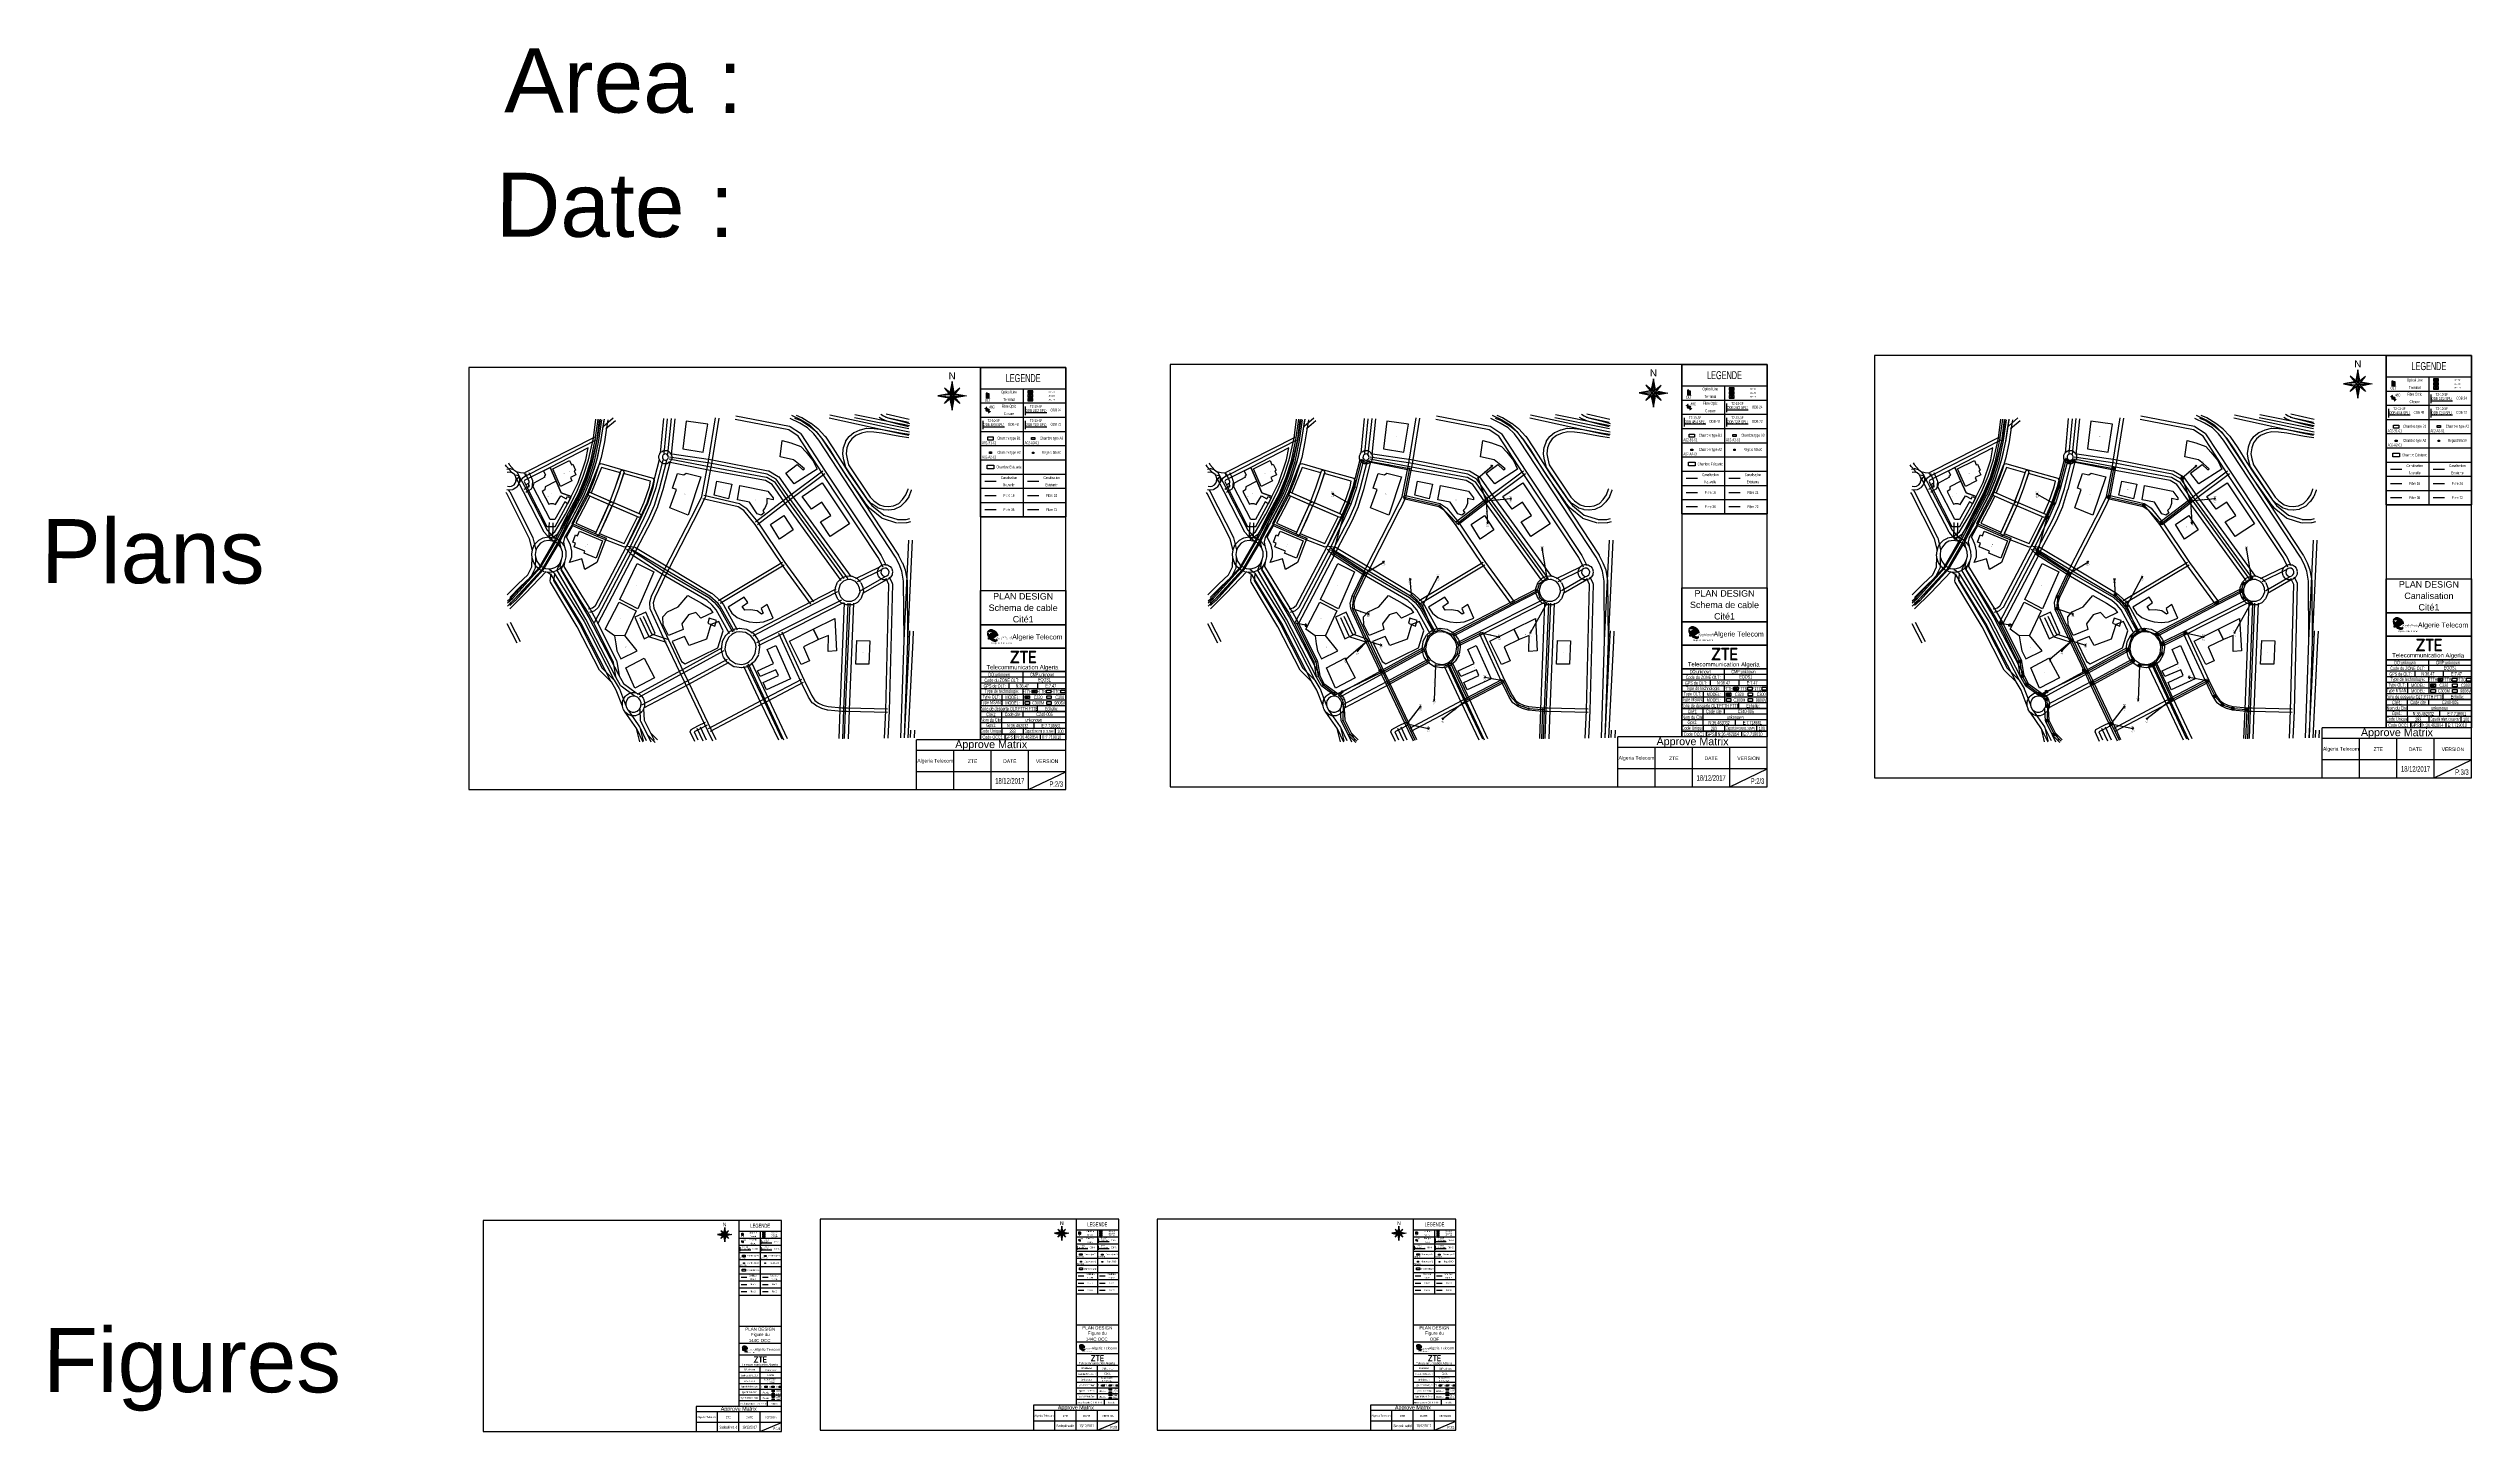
# Model space of a CAD drawing. Header units: millimetres. Extents: x -2012 to 1398, y -1200 to 746.
import ezdxf
from ezdxf.enums import TextEntityAlignment as Align

# ---------------------------------------------------------------- set-up
doc = ezdxf.new("R2010")
doc.units = ezdxf.units.MM
doc.styles.get("Standard").update_dxf_attribs({"font": 'arial.ttf'})

# ---------------------------------------------------------------- blocks, each defined once
blk = doc.blocks.new('OLT')
at = {"true_color": 0x0000ff}
blk.add_hatch(color=5, dxfattribs=at).paths.add_polyline_path([(-1.1, -1.5), (1.2, -1.5), (1.2, 1.2), (0, 1.2), (0, 1.8), (-1.1, 1.8)], flags=0)
at = {"color": 5, "true_color": 0x0000ff}
blk.add_lwpolyline([(-1.1, 1.8), (-1.1, -1.5), (1.2, -1.5), (1.2, 1.2), (0, 1.2), (0, 1.8)], close=True, dxfattribs=at)
blk = doc.blocks.new('JOINT CLOSURE')
at = {"lineweight": 25, "true_color": 0xff0000}
h = blk.add_hatch(color=1, dxfattribs=at)
h.paths.add_polyline_path([(0, 0), (-0.5, 2.6), (-2.5, 0.9)], flags=0)
h.paths.add_polyline_path([(2.5, -0.9), (0, 0), (0.5, -2.6)], flags=0)
h = blk.add_hatch(color=1, dxfattribs=at)
edge = h.paths.add_edge_path(flags=0)
edge.add_arc((0, 0), 1.01, 180, 360)
edge.add_arc((0, 0), 1.01, 0, 180)
at = {"color": 12, "lineweight": 25, "true_color": 0xcc0000}
blk.add_circle((0, 0), 1.01, dxfattribs=at)
blk = doc.blocks.new('AT LOGO')
at = {"linetype": 'Continuous', "true_color": 0x0000ff}
h = blk.add_hatch(color=5, dxfattribs=at)
h.paths.add_polyline_path([(9.5, -4), (9, -3.8), (8.5, -3.6), (7.9, -3.4), (7.4, -3.4), (7, -3.4), (6.6, -3.5), (6.2, -3.8), (5.8, -4.1), (5.4, -4.5), (5.2, -4.9), (5.3, -4.9), (5.7, -4.9), (6, -4.9), (6.5, -4.9), (7, -4.9), (7.1, -5), (7.6, -5), (7.9, -5.1), (8.4, -5.2), (8.9, -5.3), (9.5, -5.3), (9.9, -5.2), (10.2, -5.1), (10.4, -4.9), (10.5, -4.8), (10.2, -4.5)], flags=0)
h.paths.add_polyline_path([(9.4, -10.4), (9.1, -10.2), (8.7, -9.9), (8.5, -9.8), (8.2, -9.5), (8, -9.4), (7.7, -9.2), (7.6, -9), (7.4, -8.8), (7.2, -8.6), (7, -8.4), (6.7, -8.2), (6, -7.4), (5.4, -6.8), (5.3, -6.7), (5.3, -6.6), (5.4, -6.6), (5.5, -6.6), (5.6, -6.6), (5.5, -6.6), (5.5, -6.5), (5.4, -6.5), (5.4, -6.4), (5.5, -6.4), (5.5, -6.4), (5.6, -6.4), (5.8, -6.5), (5.7, -6.3), (5, -5.5), (5, -5.5), (5, -5.5), (4.9, -5.8), (4.9, -6.3), (5, -6.8), (5, -7.1), (5.2, -7.6), (5.3, -7.8), (5.6, -8.3), (6.2, -8.3), (6.2, -8.9), (5.9, -8.9), (6.2, -9.3), (6.6, -9.7), (6.7, -9.9), (7.1, -10.2), (7.7, -10.7), (8.3, -11), (8.5, -11.1), (9, -11.3), (9.6, -11.5), (10, -11.5), (10.4, -11.5), (10.7, -11.5), (11.1, -11.4), (11.3, -11.3), (11.5, -11.2), (11.6, -11), (11.7, -10.9), (11.9, -10.7), (11.7, -10.8), (11.4, -10.9), (11.2, -10.9), (10.9, -10.9), (10.7, -10.8), (10.3, -10.8), (10, -10.6), (9.7, -10.5)], flags=0)
at = {"true_color": 0x009900}
h = blk.add_hatch(color=94, dxfattribs=at)
h.paths.add_polyline_path([(12.2, -7.2), (12, -6.7), (11.8, -6.2), (11.5, -5.8), (11.3, -5.5), (11.1, -5.3), (10.9, -5.1), (10.6, -4.8), (10.4, -5.3), (10.1, -5.5), (9.8, -5.7), (9.5, -5.8), (9.1, -5.9), (8.7, -6), (8.1, -6.1), (7.4, -6.2), (7.1, -6.3), (6.8, -6.5), (6.7, -6.7), (6.7, -6.8), (6.7, -6.8), (6.7, -6.9), (6.9, -7.1), (6.9, -7.2), (6.9, -7.2), (6.9, -7.3), (6.9, -7.3), (6.9, -7.3), (6.8, -7.3), (6.7, -7.3), (5.8, -6.8), (6.6, -7.4), (7.3, -8), (8, -8.5), (8.5, -8.8), (8.9, -8.9), (9, -9), (9.3, -9), (9.5, -8.9), (9.8, -8.8), (10, -8.6), (10.2, -8.5), (10.2, -8.4), (10.7, -8.1), (11, -7.9), (11.3, -7.7), (11.5, -7.6), (11.7, -7.5), (11.9, -7.4), (12.1, -7.3), (12.1, -7.3), (12.3, -7.4)], flags=0)
h.paths.add_polyline_path([(6.2, -8.3), (5.6, -8.3), (5.6, -8.9), (6.2, -8.9)], flags=0)
h.paths.add_polyline_path([(6.2, -9.5), (5.6, -9.5), (5.6, -10.1), (6.2, -10.1)], flags=0)
at = {"linetype": 'Continuous', "true_color": 0x0000ff}
h = blk.add_hatch(color=5, dxfattribs=at)
h.paths.add_polyline_path([(12.2, -8.9), (12.2, -8.8), (12.2, -8.8), (12.2, -8.8), (12.1, -8.7), (12.1, -8.7), (12.1, -8.7), (12.1, -8.7), (12, -8.8), (12.1, -8.8), (12.1, -8.8), (12.1, -8.9), (12.1, -8.9), (12.1, -8.9), (12.1, -8.9), (12.1, -9), (12.1, -9), (12.1, -9.1), (11.8, -9.1), (11.8, -8.9), (11.8, -8.9), (11.8, -8.9), (11.7, -8.8), (11.7, -8.8), (11.7, -8.7), (11.7, -8.7), (11.6, -8.7), (11.6, -8.7), (11.6, -8.7), (11.6, -8.8), (11.6, -8.8), (11.6, -8.8), (11.6, -8.8), (11.6, -8.9), (11.6, -8.9), (11.6, -8.9), (11.7, -8.9), (11.7, -8.9), (11.7, -9), (11.7, -9), (11.7, -9), (11.7, -9.1), (11.7, -9.1), (11.7, -9.1), (11.7, -9.2), (11.7, -9.2), (11.7, -9.2), (11.7, -9.2), (11.6, -9.2), (11.6, -9.3), (11.6, -9.3), (11.5, -9.3), (11.5, -9.4), (11.5, -9.4), (11.4, -9.4), (11.4, -9.4), (11.3, -9.5), (11.2, -9.5), (11.1, -9.4), (11.1, -9.4), (11.1, -9.4), (11, -9.5), (11, -9.5), (11, -9.5), (11.1, -9.5), (11.2, -9.5), (11.3, -9.5), (11.3, -9.6), (11.4, -9.6), (11.5, -9.5), (11.5, -9.5), (11.5, -9.5), (11.6, -9.5), (11.6, -9.5), (11.6, -9.4), (11.7, -9.4), (11.7, -9.4), (11.7, -9.3), (11.7, -9.3), (11.8, -9.3), (11.8, -9.3), (11.8, -9.2), (11.8, -9.2), (12.2, -9.2)], flags=0)
h.paths.add_polyline_path([(12.4, -8.9), (12.4, -8.7), (12.4, -8.4), (12.4, -8.2), (12.4, -8.2), (12.4, -8.2), (12.3, -8.3), (12.3, -8.4), (12.3, -8.5), (12.3, -8.6), (12.3, -8.8), (12.3, -8.9), (12.3, -8.9), (12.4, -9), (12.4, -9), (12.4, -9.2), (12.4, -9.2), (12.4, -9.2), (12.4, -9.2), (12.4, -9.2), (12.4, -9.2), (12.4, -9.2), (12.4, -9.2), (12.4, -9.1), (12.4, -9.1), (12.4, -9.1), (12.4, -9)], flags=0)
h.paths.add_polyline_path([(12.1, -8.5), (12.1, -8.5), (12.1, -8.5), (12.1, -8.4), (12.1, -8.4), (12.1, -8.4), (12.1, -8.5), (12, -8.5), (12, -8.4), (12, -8.4), (12, -8.4), (12, -8.4), (11.9, -8.4), (11.9, -8.4), (11.9, -8.4), (11.9, -8.4), (12, -8.4), (12, -8.4), (12, -8.4), (12, -8.4), (12, -8.4), (12, -8.4), (12.1, -8.4), (12.1, -8.3), (12, -8.3), (12, -8.3), (12, -8.3), (12, -8.3), (11.9, -8.4), (11.9, -8.4), (11.9, -8.4), (11.9, -8.4), (11.9, -8.4), (11.9, -8.4), (11.9, -8.5), (11.9, -8.5), (11.9, -8.5), (11.9, -8.5), (11.9, -8.5), (11.9, -8.5), (11.9, -8.5), (11.9, -8.5), (11.9, -8.5), (11.9, -8.5), (11.9, -8.5), (11.9, -8.5), (12, -8.5), (12, -8.5), (12, -8.5), (12.1, -8.5)], flags=0)
h.paths.add_polyline_path([(13.1, -8.4), (13, -8.5), (13.1, -8.5), (13.2, -8.4)], flags=0)
h.paths.add_polyline_path([(13.2, -8.7), (13.2, -8.7), (13.1, -8.8), (13.2, -8.9), (13.2, -8.9), (13.2, -9), (13.2, -9), (13.2, -9.1), (13.2, -9.1), (13.2, -9.2), (13.1, -9.3), (13.1, -9.3), (13.1, -9.3), (13, -9.4), (13, -9.4), (12.9, -9.4), (12.8, -9.5), (12.7, -9.5), (12.7, -9.5), (12.6, -9.4), (12.6, -9.4), (12.6, -9.5), (12.6, -9.5), (12.6, -9.5), (12.7, -9.5), (12.8, -9.5), (12.9, -9.6), (13, -9.6), (13, -9.5), (13.1, -9.5), (13.2, -9.4), (13.2, -9.4), (13.3, -9.3), (13.3, -9.3), (13.3, -9.3), (13.3, -9.2), (13.3, -9.2), (15.7, -9.2), (15.7, -9), (15.6, -8.4), (15.6, -8.4), (15.6, -8.4), (15.7, -8.3), (15.7, -8.2), (15.6, -8.2), (15.6, -8.2), (15.5, -8.2), (15.5, -8.1), (15.5, -8.1), (15.5, -8.1), (15.5, -8.2), (15.5, -8.2), (15.5, -8.3), (15.5, -8.4), (15.5, -8.4), (15.5, -8.5), (15.6, -8.6), (15.6, -8.8), (15.6, -9.1), (15.3, -9.1), (15.2, -9), (15.2, -8.9), (15.1, -8.8), (15, -8.8), (14.9, -8.8), (14.9, -8.7), (14.8, -8.7), (14.8, -8.7), (14.7, -8.7), (14.7, -8.7), (14.7, -8.8), (14.7, -8.8), (14.6, -8.8), (14.6, -8.8), (14.6, -8.9), (14.7, -8.9), (14.8, -8.9), (14.9, -8.9), (15, -8.9), (15.1, -9.1), (13.3, -9.1), (13.3, -8.9), (13.3, -8.9), (13.3, -8.8)], flags=0)
h.paths.add_polyline_path([(15, -9.3), (14.8, -9.3), (14.8, -9.4), (14.9, -9.5)], flags=0)
h.paths.add_polyline_path([(16, -8.9), (15.9, -8.4), (15.9, -8.2), (15.9, -8.2), (15.9, -8.2), (15.8, -8.3), (15.8, -8.3), (15.8, -8.4), (15.9, -8.8), (15.9, -9), (15.9, -9.2), (15.9, -9.2), (15.9, -9.2), (15.9, -9.1), (15.9, -9.1), (16, -9)], flags=0)
h.paths.add_polyline_path([(17.4, -8.9), (17.4, -8.8), (17.4, -8.7), (17.4, -8.7), (17.4, -8.7), (17.4, -8.7), (17.3, -8.7), (17.3, -8.7), (17.3, -8.7), (17.3, -8.7), (17.3, -8.7), (17.3, -8.8), (17.3, -8.8), (17.3, -8.8), (17.3, -8.8), (17.3, -8.8), (17.3, -8.9), (17.3, -8.9), (17.4, -8.9), (17.4, -8.9), (17.4, -9), (16.6, -9), (16.6, -9), (16.5, -9), (16.4, -9), (16.4, -9), (16.4, -8.9), (16.4, -8.9), (16.4, -8.9), (16.4, -8.9), (16.4, -8.8), (16.4, -8.8), (16.4, -8.8), (16.4, -8.7), (16.4, -8.7), (16.4, -8.7), (16.4, -8.7), (16.4, -8.7), (16.3, -8.8), (16.3, -8.8), (16.3, -8.8), (16.3, -8.9), (16.3, -9), (16.3, -9), (16.4, -9.1), (16.4, -9.1), (16.4, -9.1), (16.5, -9.1), (16.5, -9.2), (16.6, -9.2), (17.4, -9.2)], flags=0)
h.paths.add_polyline_path([(16.9, -8.5), (16.7, -8.5), (16.7, -8.6), (16.8, -8.7)], flags=0)
h.paths.add_polyline_path([(17.1, -8.5), (16.9, -8.4), (16.9, -8.5), (17, -8.6)], flags=0)
h.paths.add_polyline_path([(17.7, -8.4), (17.6, -8.3), (17.6, -8.2), (17.5, -8.2), (17.5, -8.3), (17.5, -8.3), (17.5, -8.4), (17.5, -8.4), (17.5, -8.5), (17.5, -8.5), (17.6, -8.5), (17.6, -8.6), (17.6, -8.6), (17.6, -8.6), (17.7, -8.6), (17.7, -8.6), (17.7, -8.6), (17.7, -8.6), (17.7, -8.6), (17.8, -8.6), (17.8, -8.6), (17.8, -8.6), (17.8, -8.6), (17.8, -8.7), (17.8, -8.7), (17.8, -8.7), (17.8, -8.7), (17.9, -8.8), (18, -8.9), (18, -9), (17.9, -9), (17.9, -9.1), (17.8, -9.1), (17.8, -9.1), (17.7, -9.2), (17.7, -9.2), (17.7, -9.3), (17.8, -9.3), (18, -9.3), (18.1, -9.2), (18.1, -9.2), (18.1, -9.2), (18.1, -9.1), (18.1, -9), (18.1, -9), (18.1, -8.9), (18.1, -8.9), (18.1, -8.8), (18.1, -8.7), (18.2, -8.7), (18.2, -8.6), (18.2, -8.6), (18.2, -8.5), (18.2, -8.5), (18.2, -8.5), (18.3, -8.4), (18.3, -8.3), (18.2, -8.3), (18.1, -8.3), (18.1, -8.3), (18.1, -8.3), (18.1, -8.2), (18.1, -8.2), (18.1, -8.2), (18.1, -8.2), (18.1, -8.3), (18.1, -8.3), (18.1, -8.4), (18.1, -8.4), (18.1, -8.4), (18.1, -8.6), (18.1, -8.7), (18.1, -8.8), (18, -8.9), (18, -8.9), (18, -8.9), (18, -8.8), (17.9, -8.7), (17.8, -8.5)], flags=0)
h.paths.add_polyline_path([(18, -9), (18, -9), (18, -9), (18, -9), (18, -9.1), (18, -9.1), (18, -9.1), (18, -9.1), (18, -9.1), (18, -9.1), (18, -9.1), (18, -9.1), (18, -9.1), (18, -9.1), (18, -9.1), (17.9, -9.1), (17.9, -9.1), (17.9, -9.1), (17.9, -9.1), (17.9, -9.1), (17.9, -9.1), (18, -9)], flags=0)
h.paths.add_polyline_path([(18.4, -8.3), (18.4, -8.2), (18.4, -8.2), (18.4, -8.2), (18.3, -8.4), (18.3, -8.4), (18.4, -8.4), (18.4, -8.5), (18.4, -8.5), (18.4, -8.7), (18.4, -8.9), (18.4, -9), (18.4, -9.1), (18.4, -9.1), (18.5, -9.1), (18.5, -9.1), (18.5, -9.1), (18.5, -9.2), (18.5, -9.2), (20.3, -9.2), (20.3, -9.2), (20.3, -9.1), (20.3, -9.1), (20.3, -9.1), (20.4, -9.1), (20.4, -9.2), (20.4, -9.2), (21.8, -9.2), (21.8, -8.9), (21.8, -8.8), (21.8, -8.8), (21.8, -8.7), (21.8, -8.7), (21.8, -8.7), (21.8, -8.7), (21.7, -8.7), (21.7, -8.8), (21.7, -8.8), (21.7, -8.8), (21.7, -8.8), (21.7, -8.9), (21.8, -8.9), (21.8, -8.9), (21.8, -8.9), (21.8, -9), (21.8, -9), (21.8, -9.1), (21.4, -9.1), (21.4, -8.9), (21.4, -8.9), (21.4, -8.9), (21.4, -8.8), (21.4, -8.8), (21.4, -8.8), (21.3, -8.8), (21.3, -8.8), (21.2, -8.8), (21.1, -8.8), (21, -8.8), (21, -8.8), (20.9, -8.9), (20.9, -8.9), (20.8, -9), (20.7, -9), (20.6, -9), (20.6, -9), (20.6, -9), (20.5, -9), (20.5, -9), (20.4, -9), (20.4, -9), (20.4, -9), (20.4, -9), (20.4, -8.9), (20.4, -8.9), (20.4, -8.9), (20.4, -8.9), (20.3, -8.9), (20.3, -8.8), (20.3, -8.8), (20.3, -8.8), (20.3, -8.8), (20.3, -8.8), (20.3, -8.9), (20.3, -8.9), (20.3, -8.9), (20.3, -9), (20.3, -9), (20.3, -9), (20.3, -9), (20.3, -9), (20.2, -9.1), (18.5, -9.1), (18.5, -9), (18.5, -9), (18.5, -8.8), (18.5, -8.7), (18.5, -8.5)], flags=0)
h.paths.add_polyline_path([(20.8, -9), (20.8, -9), (20.9, -9), (21, -9), (21, -8.9), (21, -8.9), (21.1, -8.9), (21.1, -8.9), (21.1, -8.9), (21.2, -8.9), (21.2, -8.9), (21.2, -8.9), (21.3, -8.9), (21.3, -8.9), (21.3, -8.9), (21.3, -8.9), (21.3, -8.9), (21.3, -9), (21.3, -9), (21.3, -9), (21.3, -9), (21.3, -9), (21.3, -9), (21.3, -9), (21.2, -9), (21.2, -9), (20.8, -9)], flags=0)
h.paths.add_polyline_path([(22.1, -8.4), (22, -8.2), (22, -8.2), (22, -8.2), (22, -8.3), (22, -8.3), (22, -8.4), (22, -8.8), (22, -9), (22, -9.2), (22, -9.2), (22, -9.2), (22.1, -9.1), (22.1, -9.1), (22.1, -9), (22.1, -8.9)], flags=0)
h.paths.add_polyline_path([(21.8, -8.4), (21.7, -8.3), (21.6, -8.4), (21.8, -8.5)], flags=0)
h.paths.add_polyline_path([(21.7, -8.5), (21.5, -8.4), (21.5, -8.5), (21.6, -8.6)], flags=0)
h.paths.add_polyline_path([(22.1, -9.3), (22.1, -9.3), (22, -9.3), (22, -9.3), (22, -9.3), (22, -9.3), (21.9, -9.4), (21.9, -9.4), (21.9, -9.5), (21.9, -9.5), (21.9, -9.5), (21.9, -9.5), (21.9, -9.5), (22, -9.5), (22, -9.5), (21.9, -9.5), (21.9, -9.5), (21.9, -9.5), (21.9, -9.5), (21.9, -9.5), (21.9, -9.5), (21.9, -9.6), (21.9, -9.6), (21.9, -9.6), (22, -9.5), (22, -9.5), (22.1, -9.5), (22.1, -9.5), (22.1, -9.5), (22.1, -9.5), (22.1, -9.5), (22.1, -9.5), (22.1, -9.5), (22.1, -9.5), (22, -9.5), (22, -9.5), (22, -9.5), (22, -9.4), (22, -9.4), (21.9, -9.4), (21.9, -9.4), (22, -9.4), (22, -9.4), (22, -9.4), (22, -9.4), (22, -9.4), (22, -9.4), (22, -9.4), (22, -9.4), (22, -9.4), (22.1, -9.4), (22.1, -9.4), (22.1, -9.4), (22.1, -9.4)], flags=0)
at = {"color": 5, "linetype": 'ByBlock', "true_color": 0x0000ff}
for p, q in [((5, -5.5), (4.9, -5.8)), ((4.9, -5.8), (4.9, -6.3)), ((4.9, -6.3), (5, -6.8)), ((5, -6.8), (5, -7.1)), ((5, -7.1), (5.2, -7.6)), ((5.2, -7.6), (5.3, -7.8)), ((5.3, -7.8), (5.6, -8.3))]:
    blk.add_line(p, q, dxfattribs=at)
at = {"color": 5, "linetype": 'Continuous', "true_color": 0x0000ff}
for p, q in [((5.7, -6.3), (5, -5.5)), ((5, -5.5), (5, -5.5)), ((5, -5.5), (5, -5.5)), ((5.3, -6.7), (5.3, -6.6)), ((5.3, -6.6), (5.3, -6.6)), ((5.3, -6.6), (5.4, -6.6)), ((5.4, -6.8), (5.3, -6.7)), ((5.4, -6.5), (5.4, -6.4)), ((5.4, -6.4), (5.4, -6.4)), ((5.4, -6.4), (5.5, -6.4)), ((5.5, -6.5), (5.4, -6.5)), ((5.4, -6.6), (5.5, -6.6)), ((6, -7.4), (5.4, -6.8)), ((5.5, -6.4), (5.5, -6.4)), ((5.5, -6.4), (5.6, -6.4)), ((5.5, -6.6), (5.5, -6.5)), ((5.5, -6.6), (5.6, -6.6)), ((5.6, -6.6), (5.5, -6.6)), ((5.6, -6.4), (5.8, -6.5)), ((5.8, -6.5), (5.7, -6.3)), ((5.9, -8.9), (6.2, -9.3)), ((6.7, -8.2), (6, -7.4)), ((6.2, -9.3), (6.6, -9.7)), ((6.6, -9.7), (6.7, -9.9)), ((7, -8.4), (6.7, -8.2)), ((6.7, -9.9), (7.1, -10.2)), ((7.2, -8.6), (7, -8.4)), ((7.1, -10.2), (7.7, -10.7)), ((7.4, -8.8), (7.2, -8.6)), ((7.6, -9), (7.4, -8.8)), ((7.7, -9.2), (7.6, -9)), ((8, -9.4), (7.7, -9.2)), ((7.7, -10.7), (8.3, -11)), ((8.2, -9.5), (8, -9.4)), ((8.5, -9.8), (8.2, -9.5)), ((8.3, -11), (8.5, -11.1)), ((8.7, -9.9), (8.5, -9.8)), ((8.5, -11.1), (9, -11.3)), ((9.1, -10.2), (8.7, -9.9)), ((9, -11.3), (9.6, -11.5)), ((9.4, -10.4), (9.1, -10.2)), ((9.7, -10.5), (9.4, -10.4)), ((9.6, -11.5), (10, -11.5)), ((10, -10.6), (9.7, -10.5)), ((10.3, -10.8), (10, -10.6)), ((10, -11.5), (10.4, -11.5)), ((10.7, -10.8), (10.3, -10.8)), ((10.4, -11.5), (10.7, -11.5)), ((10.9, -10.9), (10.7, -10.8)), ((10.7, -11.5), (11.1, -11.4)), ((11.2, -10.9), (10.9, -10.9)), ((11.1, -11.4), (11.3, -11.3)), ((11.4, -10.9), (11.2, -10.9)), ((11.3, -11.3), (11.5, -11.2)), ((11.7, -10.8), (11.4, -10.9)), ((11.5, -11.2), (11.6, -11)), ((11.6, -11), (11.7, -10.9)), ((11.7, -10.9), (11.9, -10.7)), ((11.9, -10.7), (11.7, -10.8))]:
    blk.add_line(p, q, dxfattribs=at)
at = {"color": 5, "true_color": 0x0000ff}
for p, q in [((5.2, -4.9), (5.4, -4.5)), ((5.3, -4.9), (5.2, -4.9)), ((5.7, -4.9), (5.3, -4.9)), ((5.4, -4.5), (5.8, -4.1)), ((6, -4.9), (5.7, -4.9)), ((5.8, -4.1), (6.2, -3.8)), ((6.5, -4.9), (6, -4.9)), ((6.2, -3.8), (6.6, -3.5)), ((7, -4.9), (6.5, -4.9)), ((6.6, -3.5), (7, -3.4)), ((7, -3.4), (7.4, -3.4)), ((7.1, -5), (7, -4.9)), ((7.6, -5), (7.1, -5)), ((7.4, -3.4), (7.9, -3.4)), ((7.9, -5.1), (7.6, -5)), ((7.9, -3.4), (8.5, -3.6)), ((8.4, -5.2), (7.9, -5.1)), ((8.9, -5.3), (8.4, -5.2)), ((8.5, -3.6), (9, -3.8)), ((9.5, -5.3), (8.9, -5.3)), ((9, -3.8), (9.5, -4)), ((9.5, -4), (10.2, -4.5)), ((9.9, -5.2), (9.5, -5.3)), ((10.2, -5.1), (9.9, -5.2)), ((10.2, -4.5), (10.5, -4.8)), ((10.4, -4.9), (10.2, -5.1)), ((10.5, -4.8), (10.4, -4.9))]:
    blk.add_line(p, q, dxfattribs=at)
at = {"color": 92, "lineweight": -3, "true_color": 0x00cc00}
for p, q in [((5.6, -8.3), (6.2, -8.3)), ((5.6, -8.9), (5.6, -8.3)), ((6.2, -8.9), (5.6, -8.9)), ((5.6, -9.5), (6.2, -9.5)), ((5.6, -10.1), (5.6, -9.5)), ((6.2, -10.1), (5.6, -10.1)), ((6.7, -7.3), (5.8, -6.8)), ((5.8, -6.8), (6.6, -7.4)), ((6.2, -8.3), (6.2, -8.9)), ((6.2, -9.5), (6.2, -10.1)), ((6.6, -7.4), (7.3, -8)), ((6.8, -6.5), (6.7, -6.7)), ((6.7, -6.7), (6.7, -6.8)), ((6.7, -6.8), (6.7, -6.8)), ((6.7, -6.8), (6.7, -6.9)), ((6.7, -6.9), (6.9, -7.1)), ((6.8, -7.3), (6.7, -7.3)), ((7.1, -6.3), (6.8, -6.5)), ((6.9, -7.3), (6.8, -7.3)), ((6.9, -7.1), (6.9, -7.2)), ((6.9, -7.2), (6.9, -7.2)), ((6.9, -7.2), (6.9, -7.3)), ((6.9, -7.3), (6.9, -7.3)), ((6.9, -7.3), (6.9, -7.3)), ((7.4, -6.2), (7.1, -6.3)), ((7.3, -8), (8, -8.5)), ((8.1, -6.1), (7.4, -6.2)), ((8, -8.5), (8.5, -8.8)), ((8.7, -6), (8.1, -6.1)), ((8.5, -8.8), (8.9, -8.9)), ((9.1, -5.9), (8.7, -6)), ((8.9, -8.9), (9, -9)), ((9, -9), (9.3, -9)), ((9.5, -5.8), (9.1, -5.9)), ((9.3, -9), (9.5, -8.9)), ((9.8, -5.7), (9.5, -5.8)), ((9.5, -8.9), (9.8, -8.8)), ((10.1, -5.5), (9.8, -5.7)), ((9.8, -8.8), (10, -8.6)), ((10, -8.6), (10.2, -8.5)), ((10.4, -5.3), (10.1, -5.5)), ((10.2, -8.4), (10.7, -8.1)), ((10.2, -8.5), (10.2, -8.4)), ((10.6, -4.8), (10.4, -5.3)), ((10.9, -5.1), (10.6, -4.8)), ((10.6, -4.8), (10.6, -4.8)), ((10.7, -8.1), (11, -7.9)), ((11.1, -5.3), (10.9, -5.1)), ((11, -7.9), (11.3, -7.7)), ((11.3, -5.5), (11.1, -5.3)), ((11.5, -5.8), (11.3, -5.5)), ((11.3, -7.7), (11.5, -7.6)), ((11.8, -6.2), (11.5, -5.8)), ((11.5, -7.6), (11.7, -7.5)), ((11.7, -7.5), (11.9, -7.4)), ((12, -6.7), (11.8, -6.2)), ((11.9, -7.4), (12.1, -7.3)), ((12.2, -7.2), (12, -6.7)), ((12.1, -7.3), (12.1, -7.3)), ((12.1, -7.3), (12.3, -7.4)), ((12.3, -7.4), (12.2, -7.2))]:
    blk.add_line(p, q, dxfattribs=at)
at = {"color": 5, "linetype": 'Continuous', "true_color": 0x0000ff}
blk.add_text('Toujours plus proche', height=1.112, dxfattribs=at).set_placement((7.5, -13.4))
at = {"color": 94, "true_color": 0x009900, "width": 1.8}
blk.add_text('ALGERIE TELECOM', height=0.487, dxfattribs=at).set_placement((10.7, -10.3))
at = {"ltscale": 0.2}
blk.add_text('Algerie Telecom', height=3.5, rotation=359.884, dxfattribs=at).set_placement((22.3, -10.3))
blk = doc.blocks.new('ZTE LOGO')
at = {"true_color": 0x0066cc}
h = blk.add_hatch(color=152, dxfattribs=at)
edge = h.paths.add_edge_path(flags=0)
edge.add_arc((26.6, -2.4), 0.624, 340.3713, 439.47)
edge.add_line((26.7, -1.7), (21.7, -1.7))
edge.add_arc((21.7, -2.1), 0.403, 90, 124.8026)
edge.add_arc((21.9, -2.4), 0.713, 124.8026, 246.0414)
edge.add_line((21.6, -3.1), (24.7, -3.1))
edge.add_arc((24.8, -3.3), 0.263, -37.668, 95.2063, ccw=False)
edge.add_line((25, -3.5), (20.9, -9.9))
edge.add_arc((21, -10), 0.168, 147.5696, 166.7577)
edge.add_arc((21.4, -10.1), 0.585, 166.7577, 246.7557)
edge.add_arc((21.3, -10.5), 0.168, 246.7557, 270)
edge.add_line((21.3, -10.6), (26.7, -10.6))
edge.add_arc((26.7, -10.5), 0.168, 270, 301.3266)
edge.add_arc((26.5, -10), 0.733, 301.3266, 420.2615)
edge.add_arc((26.7, -9.5), 0.168, 60.2615, 90)
edge.add_line((26.7, -9.3), (23.3, -9.3))
edge.add_arc((23.3, -9.1), 0.234, 136.9789, 270.9901, ccw=False)
edge.add_line((23.1, -8.9), (27.2, -2.6))
edge = h.paths.add_edge_path(flags=0)
edge.add_arc((31.6, -3.3), 0.282, 89.0465, 172.1994, ccw=False)
edge.add_line((31.6, -3.1), (33.1, -3.1))
edge.add_arc((32.8, -2.4), 0.697, 290.3968, 430.0648)
edge.add_line((33.1, -1.7), (28, -1.7))
edge.add_arc((28.3, -2.4), 0.697, 109.8891, 249.5896)
edge.add_line((28, -3.1), (29.5, -3.1))
edge.add_arc((29.5, -3.3), 0.282, -6.4671, 92.287, ccw=False)
edge.add_line((29.8, -3.4), (29.8, -10.1))
edge.add_arc((30, -10.1), 0.168, 180, 202.0682)
edge.add_arc((30.6, -9.9), 0.786, 202.0682, 268.4705)
edge.add_line((30.5, -10.6), (30.6, -10.6))
edge.add_arc((30.6, -9.9), 0.786, 271.5295, 336.5638)
edge.add_arc((31.1, -10.1), 0.168, 336.5638, 360)
edge.add_line((31.3, -10.1), (31.3, -3.3))
edge = h.paths.add_edge_path(flags=0)
edge.add_line((35.3, -5.2), (35.3, -3.4))
edge.add_arc((35.6, -3.4), 0.336, 90, 180, ccw=False)
edge.add_line((35.6, -3.1), (38.6, -3.1))
edge.add_arc((38.5, -2.4), 0.676, 284.7167, 436.0783)
edge.add_line((38.6, -1.7), (34.4, -1.7))
edge.add_arc((34.5, -2.2), 0.498, 97.4126, 173.1021)
edge.add_line((34, -2.2), (34, -10.2))
edge.add_arc((34.5, -10.1), 0.52, 189.4263, 262.2716)
edge.add_line((34.4, -10.6), (38.6, -10.6))
edge.add_arc((38.5, -10), 0.676, 284.7167, 436.0783)
edge.add_line((38.6, -9.3), (35.6, -9.3))
edge.add_arc((35.6, -9), 0.336, 180, 270, ccw=False)
edge.add_line((35.3, -9), (35.3, -7.2))
edge.add_arc((35.7, -7.2), 0.403, 90, 180, ccw=False)
edge.add_line((35.7, -6.8), (38.3, -6.8))
edge.add_arc((38.1, -6.2), 0.663, 291.6587, 429.5493)
edge.add_line((38.3, -5.6), (35.7, -5.6))
edge.add_arc((35.7, -5.2), 0.403, 180, 270, ccw=False)
at = {"ltscale": 0.2}
blk.add_text('Telecommunication Algeria ', height=3, rotation=359.884, dxfattribs=at).set_placement((30, -14.9), align=Align.CENTER)
blk = doc.blocks.new('Closure')
at = {"lineweight": 25, "true_color": 0xff0000}
h = blk.add_hatch(color=1, dxfattribs=at)
h.paths.add_polyline_path([(0, 0), (-0.3, 1.8), (-1.7, 0.6)], flags=0)
h.paths.add_polyline_path([(1.7, -0.6), (0, 0), (0.3, -1.7)], flags=0)
h = blk.add_hatch(color=1, dxfattribs=at)
edge = h.paths.add_edge_path(flags=0)
edge.add_arc((0, 0), 0.685, 180, 360)
edge.add_arc((0, 0), 0.685, 0, 180)
at = {"color": 12, "lineweight": 25, "true_color": 0xcc0000}
for radius in [0.685, 0.648]:
    blk.add_circle((0, 0), radius, dxfattribs=at)
blk = doc.blocks.new('main_block')
for p, q in [((-700, 297), (-700, -227)), ((-700, 267), (-580, 267)), ((-700, 247), (-580, 247)), ((-640, 267), (-640, 147)), ((-700, 227), (-580, 227)), ((-700, 207), (-580, 207)), ((-700, 187), (-580, 187)), ((-700, 167), (-580, 167)), ((-700, 147), (-580, 147)), ((-640, 147), (-640, 127)), ((-700, 127), (-580, 127)), ((-700, 107), (-580, 107)), ((-640, 127), (-640, 87)), ((-700, 87), (-580, 87)), ((-700, 87), (-580, 87)), ((-640, -147), (-640, -131)), ((-580, -139), (-700, -139)), ((-580, -147), (-700, -147)), ((-580, -155), (-700, -155)), ((-580, -163), (-700, -163)), ((-670, -163), (-670, -179)), ((-660, -147), (-660, -155)), ((-640, -163), (-640, -155)), ((-640, -163), (-640, -179)), ((-620, -147), (-620, -155)), ((-580, -171), (-700, -171)), ((-580, -179), (-700, -179)), ((-580, -195), (-700, -195)), ((-580, -203), (-700, -203)), ((-670, -211), (-670, -187)), ((-640, -195), (-640, -187)), ((-625, -203), (-625, -211)), ((-620, -187), (-620, -179)), ((-580, -227), (-790, -227)), ((-790, -297), (-790, -227)), ((-580, -211), (-700, -211)), ((-670, -211), (-670, -219)), ((-666, -219), (-666, -227)), ((-652, -219), (-652, -227)), ((-640, -211), (-640, -219)), ((-616, -219), (-616, -227)), ((-595, -211), (-595, -219)), ((-580, -242), (-790, -242)), ((-580, -272), (-790, -272)), ((-737.5, -297), (-737.5, -242)), ((-685, -297), (-685, -242)), ((-632.5, -297), (-632.5, -242)), ((-632.5, -297), (-580, -272))]:
    blk.add_line(p, q)
at = {"color": 1, "ltscale": 3, "true_color": 0xff0000}
for p, q in [((-637.1, -165.1), (-630.9, -169)), ((-630.9, -165.1), (-637.1, -169)), ((-627.1, -157.1), (-620.9, -161)), ((-620.9, -157.1), (-627.1, -161))]:
    blk.add_line(p, q, dxfattribs=at)
for points in [[(-1420, -297), (-580, -297), (-580, 297), (-1420, 297)], [(-580, 87), (-700, 87), (-700, 297), (-580, 297)], [(-580, -65), (-700, -65), (-700, -17), (-580, -17)], [(-700, -65), (-580, -65), (-580, -98), (-700, -98)], [(-700, -98), (-580, -98), (-580, -131), (-700, -131)], [(-580, -187), (-700, -187), (-700, -131), (-580, -131)], [(-637.1, -165.1), (-630.9, -165.1), (-630.9, -169), (-637.1, -169)], [(-627.1, -157.1), (-620.9, -157.1), (-620.9, -161), (-627.1, -161)], [(-607.1, -157.1), (-600.9, -157.1), (-600.9, -161), (-607.1, -161)], [(-606.6, -165.1), (-600.4, -165.1), (-600.4, -169), (-606.6, -169)], [(-587.1, -157.1), (-580.9, -157.1), (-580.9, -161), (-587.1, -161)], [(-700, -187), (-580, -187), (-580, -219), (-700, -219)], [(-637.1, -173.1), (-630.9, -173.1), (-630.9, -177), (-637.1, -177)], [(-606.6, -173.1), (-600.4, -173.1), (-600.4, -177), (-606.6, -177)], [(-700, -219), (-580, -219), (-580, -227), (-700, -227)]]:
    blk.add_lwpolyline(points, close=True)
at = {"flags": 128}
for points in [[(-737, 261.4), (-740, 277.1), (-743, 261.4)], [(-738.8, 260.6), (-740, 277.1), (-741.2, 260.6)], [(-744.4, 260), (-760.1, 257), (-744.4, 254)], [(-743, 258.3), (-760.1, 257), (-743, 255.7)], [(-738.9, 258), (-750.7, 267.7), (-741, 255.9)], [(-738.9, 255.9), (-750.7, 246.3), (-741.1, 258.1)], [(-743, 252.6), (-740, 236.9), (-737, 252.6)], [(-740, 260.8), (-741.9, 260.5)], [(-741.9, 253.5), (-740, 253.2)], [(-741.3, 253.4), (-740, 236.9), (-738.8, 253.4)], [(-738.9, 255.9), (-729.3, 267.6), (-741.1, 258.1)], [(-738.9, 258), (-729.3, 246.3), (-741, 255.9)], [(-740, 260.8), (-738.1, 260.5)], [(-738.2, 253.5), (-740, 253.2)], [(-737, 258.3), (-719.9, 257), (-737, 255.7)], [(-735.6, 260), (-719.9, 257), (-735.6, 254)]]:
    blk.add_lwpolyline(points, dxfattribs=at)
blk.add_circle((-740, 257), 1.52)
at = {"layer": '0-ZTE-16 CABLE'}
blk.add_line((-694, 117), (-678, 117), dxfattribs=at)
at = {"layer": '0-ZTE-24 CABLE'}
blk.add_line((-634, 117), (-618, 117), dxfattribs=at)
at = {"layer": '0-ZTE-36 CABLE'}
blk.add_line((-694, 97), (-678, 97), dxfattribs=at)
at = {"layer": '0-ZTE-72 CABLE'}
blk.add_line((-634, 97), (-618, 97), dxfattribs=at)
at = {"layer": '0-ZTE-Duct existing'}
blk.add_line((-634, 137), (-618, 137), dxfattribs=at)
at = {"layer": '0-ZTE-Duct new'}
blk.add_line((-694, 137), (-678, 137), dxfattribs=at)
at = {"layer": '0-ZTE-HH new'}
blk.add_lwpolyline([(-627, 178), (-625, 178), (-625, 176), (-627, 176)], close=True, dxfattribs=at)
at = {"layer": '0-ZTE-MH existing', "ltscale": 3}
blk.add_lwpolyline([(-690.6, 159.7), (-681.4, 159.7), (-681.4, 154.3), (-690.6, 154.3)], close=True, dxfattribs=at)
at = {"layer": '0-ZTE-MH new'}
for points in [[(-689.7, 199.2), (-682.3, 199.2), (-682.3, 194.8), (-689.7, 194.8)], [(-628.4, 198.3), (-623.6, 198.3), (-623.6, 195.7), (-628.4, 195.7)]]:
    blk.add_lwpolyline(points, close=True, dxfattribs=at)
blk.add_lwpolyline([(-687.6, 178.1), (-684.4, 178.1), (-684.4, 175.9), (-687.6, 175.9), (-687.6, 178.1)], dxfattribs=at)
at = {"layer": '0-ZTE-OCC', "color": 1, "lineweight": 30, "true_color": 0xff0000}
for p, q in [((-633.5, 264.2), (-626.5, 260.8)), ((-633.5, 260.8), (-626.5, 264.2))]:
    blk.add_line(p, q, dxfattribs=at)
at = {"layer": '0-ZTE-OCC', "color": 3, "lineweight": 30, "true_color": 0x00ff00}
for p, q in [((-633.5, 258.8), (-626.5, 255.2)), ((-633.5, 255.2), (-626.5, 258.8))]:
    blk.add_line(p, q, dxfattribs=at)
at = {"layer": '0-ZTE-OCC', "color": 6, "lineweight": 30, "true_color": 0xff00ff}
for p, q in [((-633.5, 253.2), (-626.5, 249.8)), ((-633.5, 249.8), (-626.5, 253.2))]:
    blk.add_line(p, q, dxfattribs=at)
at = {"layer": '0-ZTE-OCC', "color": 1, "lineweight": 30, "true_color": 0xff0000}
blk.add_lwpolyline([(-626.5, 264.2), (-633.5, 264.2), (-633.5, 260.8), (-626.5, 260.8)], close=True, dxfattribs=at)
at = {"layer": '0-ZTE-OCC', "color": 3, "lineweight": 30, "true_color": 0x00ff00}
blk.add_lwpolyline([(-626.5, 258.8), (-633.5, 258.8), (-633.5, 255.2), (-626.5, 255.2)], close=True, dxfattribs=at)
at = {"layer": '0-ZTE-OCC', "color": 6, "lineweight": 30, "true_color": 0xff00ff}
blk.add_lwpolyline([(-626.5, 253.2), (-633.5, 253.2), (-633.5, 249.8), (-626.5, 249.8)], close=True, dxfattribs=at)
at = {"layer": '0-ZTE-ODB'}
for p, q in [((-636.9, 230), (-636.9, 242)), ((-696.5, 210), (-696.5, 222)), ((-666.5, 213), (-696.5, 213)), ((-606.9, 233), (-636.9, 233)), ((-636.9, 210), (-636.9, 222)), ((-606.9, 213), (-636.9, 213))]:
    blk.add_line(p, q, dxfattribs=at)
at = {"xscale": 2, "yscale": 2, "zscale": 2}
for name, p in [('OLT', (-690.1, 257.3)), ('ZTE LOGO', (-700, -98)), ('AT LOGO', (-700, -65))]:
    blk.add_blockref(name, p, dxfattribs=at)
at = {"layer": '0-ZTE-Joint closure', "xscale": 2, "yscale": 2, "zscale": 2}
blk.add_blockref('JOINT CLOSURE', (-690, 237), dxfattribs=at)
for s, height, rotation, p in [('N', 10, 359.9985, (-740, 285.2)), ('Approve Matrix', 10.781, 359.884, (-685, -234.5)), ('Algeria Telecom', 5, 359.884, (-763.8, -257)), ('ZTE', 5, 359.884, (-711.3, -257)), ('DATE', 5, 359.884, (-658.8, -257)), ('VERSION', 5, 359.884, (-606.3, -257))]:
    blk.add_text(s, height=height, rotation=rotation).set_placement(p, align=Align.MIDDLE)
at = {"width": 0.6}
for s, height, p in [('LEGENDE', 11.18, (-640, 282)), ('OLT', 4, (-690, 251, 0)), ('Optical Line', 4, (-660, 262)), ('Fibre Optic', 4, (-660, 242)), ('Terminal', 4, (-660, 252)), ('ODB 24', 4, (-594, 237)), ('Closure', 4, (-660, 232)), ('ODB 48', 4, (-654, 217)), ('ODB 72', 4, (-594, 217)), ('Chambre type B1', 4, (-660, 197)), ('Chambre type A2', 4, (-660, 177)), ('Chambre type A3', 4, (-600, 197)), ('Regard 50x50', 4, (-600, 177)), ('Chambre Existante', 4, (-660, 157)), ('Canalisation', 4, (-660, 142)), ('Canalisation', 4, (-600, 142)), ('Nouvelle', 4, (-660, 132)), ('Fibre 16', 4, (-660, 117)), ('Existante', 4, (-600, 132)), ('Fibre 24', 4, (-600, 117)), ('Fibre 36', 4, (-660, 97)), ('Fibre 72', 4, (-600, 97)), ('18/12/2017', 7.82, (-658.8, -284.5))]:
    blk.add_text(s, height=height, dxfattribs=at).set_placement(p, align=Align.MIDDLE)
at = {"ltscale": 0.2}
for s, p in [('PLAN DESIGN', (-640, -25)), ('Schema de cable', (-640, -41)), ('Cité1', (-640, -57))]:
    blk.add_text(s, height=9, rotation=359.884, dxfattribs=at).set_placement(p, align=Align.MIDDLE)
for s, height, width, p in [('DO:unknown', 5, 0.6, (-673.7, -135)), ('CMP:unknown', 5, 0.6, (-613.3, -135)), ('Type OLT:', 5, 0.6, (-685, -167)), ('GPS de OLT:', 5, 0.6, (-680, -151)), ('Code du ZONE OLT:', 5, 0.6, (-670, -143)), ('Type de technologie:', 5, 0.6, (-670, -159)), ('MODEL:', 5, 0.6, (-655, -167)), ('N:36.47', 5, 0.6, (-641.3, -151)), ('FTTH:', 5, 0.6, (-634, -159)), ('C320', 5, 0.6, (-619, -167)), ('FTTB:', 5, 0.6, (-614, -159)), ('E:7.47', 5, 0.6, (-601.1, -151)), ('FTTC:', 5, 0.6, (-594, -159)), ('C300', 5, 0.6, (-588.5, -167)), ('Type MSAN:', 5, 0.6, (-685, -175)), ('Nom du Cite', 5, 0.6, (-685, -199)), ('Zone de desserte OLT:FTTH FTTB', 5, 0.6, (-660, -183)), ('Gps1:', 5, 0.6, (-685, -207)), ('Cité1:', 5, 0.6, (-685, -191)), ('Code cite', 5, 0.6, (-655, -191)), ('MODEL:', 5, 0.6, (-655, -175)), ('N:36.462032', 5, 0.6, (-647.7, -207)), ('C300M', 5, 0.6, (-619, -175)), ('E:7.718661', 5, 0.6, (-600.8, -207)), ('Echelle:', 5, 0.6, (-600, -183)), ('9806V', 5, 0.6, (-588.5, -175)), ('Code Unique', 4.999, 0.6, (-685, -215)), ('GPS:', 5, 0.6, (-659, -223)), ('N:36.462854', 5, 0.6, (-634.6, -223)), ('Capacité retenu du survey', 4.999, 0.4, (-617.5, -215)), ('E:7.719010', 5, 0.6, (-600, -223))]:
    blk.add_text(s, height=height, rotation=359.884, dxfattribs=dict(at, width=width)).set_placement(p, align=Align.MIDDLE)
at = {"color": 1, "ltscale": 0.2, "true_color": 0xff0000, "width": 0.6}
for s, p in [('EQOS1', (-610, -143)), ('unkonown', (-625, -199)), ('C240-005', (-610, -191)), ('Code OCC1', (-683, -223)), ('283', (-655, -215)), ('100', (-587.5, -215))]:
    blk.add_text(s, height=5, rotation=359.884, dxfattribs=at).set_placement(p, align=Align.MIDDLE)
at = {"width": 0.6}
blk.add_text('P:2/3', height=7.82, dxfattribs=at).set_placement((-584, -293), align=Align.RIGHT)
at = {"layer": '0-ZTE-joint Closure 48', "width": 0.6}
blk.add_text('48C', height=4, dxfattribs=at).set_placement((-683.9, 241.4, 0), align=Align.MIDDLE)
at = {"layer": '0-ZTE-MH new', "color": 0, "lineweight": -2, "width": 0.6}
blk.add_text('A02-B1-01', height=4, dxfattribs=at).set_placement((-687.9, 191, 0), align=Align.MIDDLE)
at = {"layer": '0-ZTE-MH new A2', "color": 0, "lineweight": -2, "width": 0.6}
blk.add_text('A02-A2-01', height=4, dxfattribs=at).set_placement((-687.9, 171, 0), align=Align.MIDDLE)
at = {"layer": '0-ZTE-MH new A3', "color": 0, "lineweight": -2, "width": 0.6}
blk.add_text('A02-A3-01', height=4, dxfattribs=at).set_placement((-627.9, 191, 0), align=Align.MIDDLE)
at = {"layer": '0-ZTE-OCC', "color": 1, "true_color": 0xff0000, "width": 0.6}
blk.add_text('OCC 576', height=2, dxfattribs=at).set_placement((-600, 262.4), align=Align.MIDDLE)
at = {"layer": '0-ZTE-OCC', "color": 3, "true_color": 0x00ff00, "width": 0.6}
blk.add_text('OCC 288', height=2, dxfattribs=at).set_placement((-600, 257), align=Align.MIDDLE)
at = {"layer": '0-ZTE-OCC', "color": 6, "true_color": 0xff00ff, "width": 0.6}
blk.add_text('OCC 144', height=2, dxfattribs=at).set_placement((-600, 251.7), align=Align.MIDDLE)
at = {"layer": '0-ZTE-ODB', "width": 0.6}
for p in [(-621.9, 242.2), (-681.5, 222.2), (-621.9, 222.2)]:
    blk.add_text('T2-10-3F', height=4, dxfattribs=at).set_placement(p, align=Align.MIDDLE)
at = {"layer": '0-ZTE-ODB 24 2SPL', "width": 0.6}
blk.add_text('ODB 24(2 SPL)', height=4, dxfattribs=at).set_placement((-621.9, 236), align=Align.MIDDLE)
at = {"layer": '0-ZTE-ODB 48 4SPL', "width": 0.6}
blk.add_text('ODB 48(4 SPL)', height=4, dxfattribs=at).set_placement((-681.5, 216), align=Align.MIDDLE)
at = {"layer": '0-ZTE-ODB 72', "width": 0.6}
blk.add_text('ODB 72(8 SPL)', height=4, dxfattribs=at).set_placement((-621.9, 216), align=Align.MIDDLE)
blk = doc.blocks.new('OCC')
at = {"layer": '0-ZTE-OCC', "color": 6, "lineweight": 30, "true_color": 0xff00ff}
for p, q in [((-3.5, 1.75), (3.5, -1.75)), ((-3.5, -1.75), (3.5, 1.75))]:
    blk.add_line(p, q, dxfattribs=at)
blk.add_lwpolyline([(3.5, 1.75), (-3.5, 1.75), (-3.5, -1.75), (3.5, -1.75)], close=True, dxfattribs=at)
blk = doc.blocks.new('box_bloc')
at = {"layer": '0-ZTE-MH existing', "ltscale": 3}
blk.add_lwpolyline([(0, 0), (9.2, 0), (9.2, -5.4), (0, -5.4)], close=True, dxfattribs=at)
blk = doc.blocks.new('boxbloc2')
at = {"layer": '0-ZTE-MH new'}
blk.add_lwpolyline([(-3.7, 2.2), (3.7, 2.2), (3.7, -2.1), (-3.7, -2.1)], close=True, dxfattribs=at)
blk = doc.blocks.new('big_block')
at = {"true_color": 0x0000ff}
for points in [[(-559.5, -919.7), (-560.7, -919.7), (-560.7, -919.1), (-561.7, -919.1), (-561.7, -922.5), (-559.5, -922.5)], [(-85.1, -919.7), (-86.3, -919.7), (-86.3, -919.1), (-87.4, -919.1), (-87.4, -922.5), (-85.1, -922.5)], [(-1033.9, -921.6), (-1035.1, -921.6), (-1035.1, -921.1), (-1036.1, -921.1), (-1036.1, -924.4), (-1033.9, -924.4)]]:
    blk.add_hatch(color=5, dxfattribs=at).paths.add_polyline_path(points, flags=0)
at = {"true_color": 0x0066cc}
h = blk.add_hatch(color=152, dxfattribs=at)
edge = h.paths.add_edge_path(flags=0)
edge.add_arc((-1013.4, -1094.9), 0.624, 340.3713, 439.47)
edge.add_line((-1013.3, -1094.2), (-1018.3, -1094.2))
edge.add_arc((-1018.3, -1094.6), 0.403, 90, 124.8026)
edge.add_arc((-1018.1, -1094.9), 0.713, 124.8026, 246.0414)
edge.add_line((-1018.4, -1095.6), (-1015.3, -1095.6))
edge.add_arc((-1015.2, -1095.8), 0.263, -37.668, 95.2063, ccw=False)
edge.add_line((-1015, -1096), (-1019.1, -1102.4))
edge.add_arc((-1019, -1102.5), 0.168, 147.5696, 166.7577)
edge.add_arc((-1018.6, -1102.6), 0.585, 166.7577, 246.7557)
edge.add_arc((-1018.7, -1103), 0.168, 246.7557, 270)
edge.add_line((-1018.7, -1103.1), (-1013.3, -1103.1))
edge.add_arc((-1013.3, -1103), 0.168, 270, 301.3266)
edge.add_arc((-1013.5, -1102.5), 0.733, 301.3266, 420.2615)
edge.add_arc((-1013.3, -1102), 0.168, 60.2615, 90)
edge.add_line((-1013.3, -1101.8), (-1016.7, -1101.8))
edge.add_arc((-1016.7, -1101.6), 0.234, 136.9789, 270.9901, ccw=False)
edge.add_line((-1016.9, -1101.4), (-1012.8, -1095.1))
edge = h.paths.add_edge_path(flags=0)
edge.add_arc((-1008.4, -1095.8), 0.282, 89.0465, 172.1994, ccw=False)
edge.add_line((-1008.4, -1095.6), (-1006.9, -1095.6))
edge.add_arc((-1007.2, -1094.9), 0.697, 290.3968, 430.0648)
edge.add_line((-1006.9, -1094.2), (-1012, -1094.2))
edge.add_arc((-1011.7, -1094.9), 0.697, 109.8891, 249.5896)
edge.add_line((-1012, -1095.6), (-1010.5, -1095.6))
edge.add_arc((-1010.5, -1095.8), 0.282, -6.4671, 92.287, ccw=False)
edge.add_line((-1010.2, -1095.9), (-1010.2, -1102.6))
edge.add_arc((-1010, -1102.6), 0.168, 180, 202.0682)
edge.add_arc((-1009.4, -1102.4), 0.786, 202.0682, 268.4705)
edge.add_line((-1009.5, -1103.1), (-1009.4, -1103.1))
edge.add_arc((-1009.4, -1102.4), 0.786, 271.5295, 336.5638)
edge.add_arc((-1008.9, -1102.6), 0.168, 336.5638, 360)
edge.add_line((-1008.7, -1102.6), (-1008.7, -1095.8))
edge = h.paths.add_edge_path(flags=0)
edge.add_line((-1004.7, -1097.7), (-1004.7, -1095.9))
edge.add_arc((-1004.4, -1095.9), 0.336, 90, 180, ccw=False)
edge.add_line((-1004.4, -1095.6), (-1001.4, -1095.6))
edge.add_arc((-1001.5, -1094.9), 0.676, 284.7167, 436.0783)
edge.add_line((-1001.4, -1094.2), (-1005.6, -1094.2))
edge.add_arc((-1005.5, -1094.7), 0.498, 97.4126, 173.1021)
edge.add_line((-1006, -1094.7), (-1006, -1102.7))
edge.add_arc((-1005.5, -1102.6), 0.52, 189.4263, 262.2716)
edge.add_line((-1005.6, -1103.1), (-1001.4, -1103.1))
edge.add_arc((-1001.5, -1102.5), 0.676, 284.7167, 436.0783)
edge.add_line((-1001.4, -1101.8), (-1004.4, -1101.8))
edge.add_arc((-1004.4, -1101.5), 0.336, 180, 270, ccw=False)
edge.add_line((-1004.7, -1101.5), (-1004.7, -1099.7))
edge.add_arc((-1004.3, -1099.7), 0.403, 90, 180, ccw=False)
edge.add_line((-1004.3, -1099.3), (-1001.7, -1099.3))
edge.add_arc((-1001.9, -1098.7), 0.663, 291.6587, 429.5493)
edge.add_line((-1001.7, -1098.1), (-1004.3, -1098.1))
edge.add_arc((-1004.3, -1097.7), 0.403, 180, 270, ccw=False)
h = blk.add_hatch(color=152, dxfattribs=at)
edge = h.paths.add_edge_path(flags=0)
edge.add_arc((-539, -1092.9), 0.624, 340.3713, 439.47)
edge.add_line((-538.9, -1092.3), (-543.9, -1092.3))
edge.add_arc((-543.9, -1092.7), 0.403, 90, 124.8026)
edge.add_arc((-543.7, -1093), 0.713, 124.8026, 246.0414)
edge.add_line((-544, -1093.6), (-540.9, -1093.6))
edge.add_arc((-540.9, -1093.9), 0.263, -37.668, 95.2063, ccw=False)
edge.add_line((-540.6, -1094), (-544.7, -1100.5))
edge.add_arc((-544.6, -1100.6), 0.168, 147.5696, 166.7577)
edge.add_arc((-544.2, -1100.7), 0.585, 166.7577, 246.7557)
edge.add_arc((-544.3, -1101), 0.168, 246.7557, 270)
edge.add_line((-544.3, -1101.2), (-538.9, -1101.2))
edge.add_arc((-538.9, -1101), 0.168, 270, 301.3266)
edge.add_arc((-539.2, -1100.6), 0.733, 301.3266, 420.2615)
edge.add_arc((-538.9, -1100.1), 0.168, 60.2615, 90)
edge.add_line((-538.9, -1099.9), (-542.3, -1099.9))
edge.add_arc((-542.3, -1099.7), 0.234, 136.9789, 270.9901, ccw=False)
edge.add_line((-542.5, -1099.5), (-538.4, -1093.1))
edge = h.paths.add_edge_path(flags=0)
edge.add_arc((-534.1, -1093.9), 0.282, 89.0465, 172.1994, ccw=False)
edge.add_line((-534, -1093.6), (-532.5, -1093.6))
edge.add_arc((-532.8, -1093), 0.697, 290.3968, 430.0648)
edge.add_line((-532.5, -1092.3), (-537.6, -1092.3))
edge.add_arc((-537.3, -1093), 0.697, 109.8891, 249.5896)
edge.add_line((-537.6, -1093.6), (-536.1, -1093.6))
edge.add_arc((-536.1, -1093.9), 0.282, -6.4671, 92.287, ccw=False)
edge.add_line((-535.8, -1093.9), (-535.8, -1100.7))
edge.add_arc((-535.6, -1100.7), 0.168, 180, 202.0682)
edge.add_arc((-535.1, -1100.4), 0.786, 202.0682, 268.4705)
edge.add_line((-535.1, -1101.2), (-535, -1101.2))
edge.add_arc((-535.1, -1100.4), 0.786, 271.5295, 336.5638)
edge.add_arc((-534.5, -1100.7), 0.168, 336.5638, 360)
edge.add_line((-534.3, -1100.7), (-534.3, -1093.9))
edge = h.paths.add_edge_path(flags=0)
edge.add_line((-530.4, -1095.8), (-530.4, -1094))
edge.add_arc((-530, -1094), 0.336, 90, 180, ccw=False)
edge.add_line((-530, -1093.6), (-527, -1093.6))
edge.add_arc((-527.1, -1093), 0.676, 284.7167, 436.0783)
edge.add_line((-527, -1092.3), (-531.2, -1092.3))
edge.add_arc((-531.1, -1092.8), 0.498, 97.4126, 173.1021)
edge.add_line((-531.6, -1092.7), (-531.6, -1100.8))
edge.add_arc((-531.1, -1100.7), 0.52, 189.4263, 262.2716)
edge.add_line((-531.2, -1101.2), (-527, -1101.2))
edge.add_arc((-527.1, -1100.6), 0.676, 284.7167, 436.0783)
edge.add_line((-527, -1099.9), (-530, -1099.9))
edge.add_arc((-530, -1099.6), 0.336, 180, 270, ccw=False)
edge.add_line((-530.4, -1099.6), (-530.4, -1097.8))
edge.add_arc((-530, -1097.8), 0.403, 90, 180, ccw=False)
edge.add_line((-530, -1097.4), (-527.3, -1097.4))
edge.add_arc((-527.6, -1096.8), 0.663, 291.6587, 429.5493)
edge.add_line((-527.3, -1096.2), (-530, -1096.2))
edge.add_arc((-530, -1095.8), 0.403, 180, 270, ccw=False)
h = blk.add_hatch(color=152, dxfattribs=at)
edge = h.paths.add_edge_path(flags=0)
edge.add_arc((-64.6, -1092.9), 0.624, 340.3713, 439.47)
edge.add_line((-64.5, -1092.3), (-69.5, -1092.3))
edge.add_arc((-69.5, -1092.7), 0.403, 90, 124.8026)
edge.add_arc((-69.4, -1093), 0.713, 124.8026, 246.0414)
edge.add_line((-69.6, -1093.6), (-66.5, -1093.6))
edge.add_arc((-66.5, -1093.9), 0.263, -37.668, 95.2063, ccw=False)
edge.add_line((-66.3, -1094), (-70.3, -1100.5))
edge.add_arc((-70.2, -1100.6), 0.168, 147.5696, 166.7577)
edge.add_arc((-69.8, -1100.7), 0.585, 166.7577, 246.7557)
edge.add_arc((-70, -1101), 0.168, 246.7557, 270)
edge.add_line((-70, -1101.2), (-64.5, -1101.2))
edge.add_arc((-64.5, -1101), 0.168, 270, 301.3266)
edge.add_arc((-64.8, -1100.6), 0.733, 301.3266, 420.2615)
edge.add_arc((-64.5, -1100.1), 0.168, 60.2615, 90)
edge.add_line((-64.5, -1099.9), (-67.9, -1099.9))
edge.add_arc((-67.9, -1099.7), 0.234, 136.9789, 270.9901, ccw=False)
edge.add_line((-68.1, -1099.5), (-64, -1093.1))
edge = h.paths.add_edge_path(flags=0)
edge.add_arc((-59.7, -1093.9), 0.282, 89.0465, 172.1994, ccw=False)
edge.add_line((-59.7, -1093.6), (-58.1, -1093.6))
edge.add_arc((-58.4, -1093), 0.697, 290.3968, 430.0648)
edge.add_line((-58.2, -1092.3), (-63.2, -1092.3))
edge.add_arc((-63, -1093), 0.697, 109.8891, 249.5896)
edge.add_line((-63.2, -1093.6), (-61.7, -1093.6))
edge.add_arc((-61.7, -1093.9), 0.282, -6.4671, 92.287, ccw=False)
edge.add_line((-61.4, -1093.9), (-61.4, -1100.7))
edge.add_arc((-61.3, -1100.7), 0.168, 180, 202.0682)
edge.add_arc((-60.7, -1100.4), 0.786, 202.0682, 268.4705)
edge.add_line((-60.7, -1101.2), (-60.7, -1101.2))
edge.add_arc((-60.7, -1100.4), 0.786, 271.5295, 336.5638)
edge.add_arc((-60.1, -1100.7), 0.168, 336.5638, 360)
edge.add_line((-59.9, -1100.7), (-59.9, -1093.9))
edge = h.paths.add_edge_path(flags=0)
edge.add_line((-56, -1095.8), (-56, -1094))
edge.add_arc((-55.6, -1094), 0.336, 90, 180, ccw=False)
edge.add_line((-55.6, -1093.6), (-52.6, -1093.6))
edge.add_arc((-52.8, -1093), 0.676, 284.7167, 436.0783)
edge.add_line((-52.6, -1092.3), (-56.8, -1092.3))
edge.add_arc((-56.8, -1092.8), 0.498, 97.4126, 173.1021)
edge.add_line((-57.3, -1092.7), (-57.3, -1100.8))
edge.add_arc((-56.7, -1100.7), 0.52, 189.4263, 262.2716)
edge.add_line((-56.8, -1101.2), (-52.6, -1101.2))
edge.add_arc((-52.8, -1100.6), 0.676, 284.7167, 436.0783)
edge.add_line((-52.6, -1099.9), (-55.6, -1099.9))
edge.add_arc((-55.6, -1099.6), 0.336, 180, 270, ccw=False)
edge.add_line((-56, -1099.6), (-56, -1097.8))
edge.add_arc((-55.6, -1097.8), 0.403, 90, 180, ccw=False)
edge.add_line((-55.6, -1097.4), (-52.9, -1097.4))
edge.add_arc((-53.2, -1096.8), 0.663, 291.6587, 429.5493)
edge.add_line((-52.9, -1096.2), (-55.6, -1096.2))
edge.add_arc((-55.6, -1095.8), 0.403, 180, 270, ccw=False)
for p, q in [((1278.3, 313.8), (1278.3, -210.2)), ((287, 301.1), (287, -222.9)), ((1278.3, 283.8), (1398.3, 283.8)), ((1338.3, 283.8), (1338.3, 163.8)), ((287, 271.1), (407, 271.1)), ((287, 251.1), (407, 251.1)), ((347, 271.1), (347, 151.1)), ((1278.3, 263.8), (1398.3, 263.8)), ((1278.3, 243.8), (1398.3, 243.8)), ((287, 231.1), (407, 231.1)), ((287, 211.1), (407, 211.1)), ((1278.3, 223.8), (1398.3, 223.8)), ((287, 191.1), (407, 191.1)), ((287, 171.1), (407, 171.1)), ((1278.3, 203.8), (1398.3, 203.8)), ((1278.3, 183.8), (1398.3, 183.8)), ((287, 151.1), (407, 151.1)), ((347, 151.1), (347, 131.1)), ((1278.3, 163.8), (1398.3, 163.8)), ((1278.3, 143.8), (1398.3, 143.8)), ((1338.3, 163.8), (1338.3, 143.8)), ((1338.3, 143.8), (1338.3, 103.8)), ((287, 131.1), (407, 131.1)), ((287, 111.1), (407, 111.1)), ((347, 131.1), (347, 91.1)), ((1278.3, 123.8), (1398.3, 123.8)), ((1278.3, 103.8), (1398.3, 103.8)), ((1278.3, 103.8), (1398.3, 103.8)), ((287, 91.1), (407, 91.1)), ((287, 91.1), (407, 91.1)), ((407, -134.9), (287, -134.9)), ((347, -142.9), (347, -126.9)), ((1398.3, -122.2), (1278.3, -122.2)), ((1398.3, -130.2), (1278.3, -130.2)), ((1318.3, -130.2), (1318.3, -138.2)), ((1338.3, -130.2), (1338.3, -114.2)), ((1358.3, -130.2), (1358.3, -138.2)), ((407, -142.9), (287, -142.9)), ((407, -150.9), (287, -150.9)), ((407, -158.9), (287, -158.9)), ((407, -166.9), (287, -166.9)), ((317, -158.9), (317, -174.9)), ((327, -142.9), (327, -150.9)), ((347, -158.9), (347, -150.9)), ((347, -158.9), (347, -174.9)), ((367, -142.9), (367, -150.9)), ((1398.3, -138.2), (1278.3, -138.2)), ((1398.3, -146.2), (1278.3, -146.2)), ((1398.3, -154.2), (1278.3, -154.2)), ((1398.3, -162.2), (1278.3, -162.2)), ((1308.3, -146.2), (1308.3, -162.2)), ((1308.3, -194.2), (1308.3, -170.2)), ((1338.3, -146.2), (1338.3, -138.2)), ((1338.3, -146.2), (1338.3, -162.2)), ((1338.3, -178.2), (1338.3, -170.2)), ((1358.3, -170.2), (1358.3, -162.2)), ((407, -174.9), (287, -174.9)), ((407, -190.9), (287, -190.9)), ((407, -198.9), (287, -198.9)), ((317, -206.9), (317, -182.9)), ((347, -190.9), (347, -182.9)), ((362, -198.9), (362, -206.9)), ((367, -182.9), (367, -174.9)), ((1398.3, -178.2), (1278.3, -178.2)), ((1398.3, -186.2), (1278.3, -186.2)), ((1398.3, -194.2), (1278.3, -194.2)), ((1308.3, -194.2), (1308.3, -202.2)), ((1312.3, -202.2), (1312.3, -210.2)), ((1326.3, -202.2), (1326.3, -210.2)), ((1338.3, -194.2), (1338.3, -202.2)), ((1353.3, -186.2), (1353.3, -194.2)), ((1362.3, -202.2), (1362.3, -210.2)), ((1383.3, -194.2), (1383.3, -202.2)), ((407, -222.9), (197, -222.9)), ((197, -292.9), (197, -222.9)), ((407, -237.9), (197, -237.9)), ((249.5, -292.9), (249.5, -237.9)), ((407, -206.9), (287, -206.9)), ((302, -292.9), (302, -237.9)), ((317, -206.9), (317, -214.9)), ((321, -214.9), (321, -222.9)), ((335, -214.9), (335, -222.9)), ((347, -206.9), (347, -214.9)), ((354.5, -292.9), (354.5, -237.9)), ((371, -214.9), (371, -222.9)), ((392, -206.9), (392, -214.9)), ((1398.3, -210.2), (1188.3, -210.2)), ((1188.3, -280.2), (1188.3, -210.2)), ((1398.3, -225.2), (1188.3, -225.2)), ((1240.8, -280.2), (1240.8, -225.2)), ((1293.3, -280.2), (1293.3, -225.2)), ((1345.8, -280.2), (1345.8, -225.2)), ((407, -267.9), (197, -267.9)), ((354.5, -292.9), (407, -267.9)), ((1398.3, -255.2), (1188.3, -255.2)), ((1345.8, -280.2), (1398.3, -255.2)), ((-1040, -903), (-1040, -1165)), ((-1040, -918), (-980, -918)), ((-1010, -918), (-1010, -978)), ((-565.6, -901.1), (-565.6, -1163.1)), ((-565.6, -916.1), (-505.6, -916.1)), ((-535.6, -916.1), (-535.6, -976.1)), ((-91.2, -901.1), (-91.2, -1163.1)), ((-91.2, -916.1), (-31.2, -916.1)), ((-61.2, -916.1), (-61.2, -976.1)), ((-1040, -928), (-980, -928)), ((-1040, -938), (-980, -938)), ((-1040, -948), (-980, -948)), ((-565.6, -926.1), (-505.6, -926.1)), ((-565.6, -936.1), (-505.6, -936.1)), ((-565.6, -946.1), (-505.6, -946.1)), ((-91.2, -926.1), (-31.2, -926.1)), ((-91.2, -936.1), (-31.2, -936.1)), ((-91.2, -946.1), (-31.2, -946.1)), ((-1040, -958), (-980, -958)), ((-1040, -968), (-980, -968)), ((-1040, -978), (-980, -978)), ((-1040, -988), (-980, -988)), ((-1010, -978), (-1010, -988)), ((-1010, -988), (-1010, -1008)), ((-565.6, -956.1), (-505.6, -956.1)), ((-565.6, -966.1), (-505.6, -966.1)), ((-565.6, -976.1), (-505.6, -976.1)), ((-565.6, -986.1), (-505.6, -986.1)), ((-535.6, -976.1), (-535.6, -986.1)), ((-535.6, -986.1), (-535.6, -1006.1)), ((-91.2, -956.1), (-31.2, -956.1)), ((-91.2, -966.1), (-31.2, -966.1)), ((-91.2, -976.1), (-31.2, -976.1)), ((-91.2, -986.1), (-31.2, -986.1)), ((-61.2, -976.1), (-61.2, -986.1)), ((-61.2, -986.1), (-61.2, -1006.1)), ((-1040, -998), (-980, -998)), ((-1040, -1008), (-980, -1008)), ((-565.6, -996.1), (-505.6, -996.1)), ((-565.6, -1006.1), (-505.6, -1006.1)), ((-91.2, -996.1), (-31.2, -996.1)), ((-91.2, -1006.1), (-31.2, -1006.1)), ((-1040, -1052), (-980, -1052)), ((-565.6, -1050.1), (-505.6, -1050.1)), ((-91.2, -1050.1), (-31.2, -1050.1)), ((-980, -1076), (-1040, -1076)), ((-505.6, -1074.1), (-565.6, -1074.1)), ((-505.6, -1090.6), (-565.6, -1090.6)), ((-31.2, -1074.1), (-91.2, -1074.1)), ((-31.2, -1090.6), (-91.2, -1090.6)), ((-980, -1092.5), (-1040, -1092.5)), ((-980, -1109), (-1040, -1109)), ((-980, -1117), (-1040, -1117)), ((-980, -1125), (-1040, -1125)), ((-1010, -1157), (-1010, -1109)), ((-505.6, -1107.1), (-565.6, -1107.1)), ((-505.6, -1115.1), (-565.6, -1115.1)), ((-505.6, -1123.1), (-565.6, -1123.1)), ((-535.6, -1155.1), (-535.6, -1107.1)), ((-31.2, -1107.1), (-91.2, -1107.1)), ((-31.2, -1115.1), (-91.2, -1115.1)), ((-31.2, -1123.1), (-91.2, -1123.1)), ((-61.2, -1155.1), (-61.2, -1107.1)), ((-980, -1133), (-1040, -1133)), ((-980, -1141), (-1040, -1141)), ((-980, -1149), (-1040, -1149)), ((-980, -1157), (-1040, -1157)), ((-1000, -1165), (-1000, -1157)), ((-505.6, -1131.1), (-565.6, -1131.1)), ((-505.6, -1139.1), (-565.6, -1139.1)), ((-505.6, -1147.1), (-565.6, -1147.1)), ((-505.6, -1155.1), (-565.6, -1155.1)), ((-525.6, -1163.1), (-525.6, -1155.1)), ((-31.2, -1131.1), (-91.2, -1131.1)), ((-31.2, -1139.1), (-91.2, -1139.1)), ((-31.2, -1147.1), (-91.2, -1147.1)), ((-31.2, -1155.1), (-91.2, -1155.1)), ((-51.2, -1163.1), (-51.2, -1155.1)), ((-980, -1165), (-1100, -1165)), ((-1100, -1165), (-1100, -1200)), ((-980, -1172.5), (-1100, -1172.5)), ((-980, -1187.5), (-1100, -1187.5)), ((-1070, -1200), (-1070, -1172.5)), ((-980, -1165), (-1040, -1165)), ((-980, -1165), (-1040, -1165)), ((-980, -1165), (-1040, -1165)), ((-1040, -1200), (-1040, -1172.5)), ((-1010, -1200), (-1010, -1172.5)), ((-1010, -1200), (-980, -1187.5)), ((-505.6, -1163.1), (-625.6, -1163.1)), ((-625.6, -1163.1), (-625.6, -1198.1)), ((-505.6, -1170.6), (-625.6, -1170.6)), ((-505.6, -1185.6), (-625.6, -1185.6)), ((-595.6, -1198.1), (-595.6, -1170.6)), ((-505.6, -1163.1), (-565.6, -1163.1)), ((-505.6, -1163.1), (-565.6, -1163.1)), ((-505.6, -1163.1), (-565.6, -1163.1)), ((-565.6, -1198.1), (-565.6, -1170.6)), ((-535.6, -1198.1), (-535.6, -1170.6)), ((-535.6, -1198.1), (-505.6, -1185.6)), ((-31.2, -1163.1), (-151.2, -1163.1)), ((-151.2, -1163.1), (-151.2, -1198.1)), ((-31.2, -1170.6), (-151.2, -1170.6)), ((-31.2, -1185.6), (-151.2, -1185.6)), ((-121.2, -1198.1), (-121.2, -1170.6)), ((-31.2, -1163.1), (-91.2, -1163.1)), ((-31.2, -1163.1), (-91.2, -1163.1)), ((-31.2, -1163.1), (-91.2, -1163.1)), ((-91.2, -1198.1), (-91.2, -1170.6)), ((-61.2, -1198.1), (-61.2, -1170.6)), ((-61.2, -1198.1), (-31.2, -1185.6))]:
    blk.add_line(p, q)
at = {"color": 1, "ltscale": 3, "true_color": 0xff0000}
for p, q in [((349.9, -161), (356.1, -164.9)), ((356.1, -161), (349.9, -164.9)), ((359.9, -153), (366.1, -156.9)), ((366.1, -153), (359.9, -156.9)), ((1341.2, -148.3), (1347.4, -152.2)), ((1347.4, -148.3), (1341.2, -152.2)), ((1351.2, -140.3), (1357.4, -144.2)), ((1357.4, -140.3), (1351.2, -144.2))]:
    blk.add_line(p, q, dxfattribs=at)
at = {"color": 6, "ltscale": 3, "true_color": 0xff00ff}
for p, q in [((-1003.6, -1136), (-1000.4, -1138)), ((-1000.4, -1136), (-1003.6, -1138)), ((-993.3, -1142), (-990.2, -1144)), ((-990.2, -1142), (-993.3, -1144)), ((-529.2, -1134.1), (-526.1, -1136)), ((-526.1, -1134.1), (-529.2, -1136)), ((-518.9, -1140.1), (-515.8, -1142)), ((-515.8, -1140.1), (-518.9, -1142)), ((-54.8, -1134.1), (-51.7, -1136)), ((-51.7, -1134.1), (-54.8, -1136)), ((-44.5, -1140.1), (-41.4, -1142)), ((-41.4, -1140.1), (-44.5, -1142))]:
    blk.add_line(p, q, dxfattribs=at)
for points in [[(558.3, -280.2), (1398.3, -280.2), (1398.3, 313.8), (558.3, 313.8)], [(1398.3, 103.8), (1278.3, 103.8), (1278.3, 313.8), (1398.3, 313.8)], [(-433, -292.9), (407, -292.9), (407, 301.1), (-433, 301.1)], [(407, 91.1), (287, 91.1), (287, 301.1), (407, 301.1)], [(407, -60.9), (287, -60.9), (287, -12.9), (407, -12.9)], [(1398.3, -48.2), (1278.3, -48.2), (1278.3, -0.2), (1398.3, -0.2)], [(287, -60.9), (407, -60.9), (407, -93.9), (287, -93.9)], [(1278.3, -48.2), (1398.3, -48.2), (1398.3, -81.2), (1278.3, -81.2)], [(287, -93.9), (407, -93.9), (407, -126.9), (287, -126.9)], [(1278.3, -81.2), (1398.3, -81.2), (1398.3, -114.2), (1278.3, -114.2)], [(407, -182.9), (287, -182.9), (287, -126.9), (407, -126.9)], [(1398.3, -170.2), (1278.3, -170.2), (1278.3, -114.2), (1398.3, -114.2)], [(349.9, -161), (356.1, -161), (356.1, -164.9), (349.9, -164.9)], [(349.9, -169), (356.1, -169), (356.1, -172.9), (349.9, -172.9)], [(359.9, -153), (366.1, -153), (366.1, -156.9), (359.9, -156.9)], [(379.9, -153), (386.1, -153), (386.1, -156.9), (379.9, -156.9)], [(380.4, -161), (386.6, -161), (386.6, -164.9), (380.4, -164.9)], [(380.4, -169), (386.6, -169), (386.6, -172.9), (380.4, -172.9)], [(399.9, -153), (406.1, -153), (406.1, -156.9), (399.9, -156.9)], [(1278.3, -170.2), (1398.3, -170.2), (1398.3, -202.2), (1278.3, -202.2)], [(1341.2, -148.3), (1347.4, -148.3), (1347.4, -152.2), (1341.2, -152.2)], [(1341.2, -156.3), (1347.4, -156.3), (1347.4, -160.2), (1341.2, -160.2)], [(1351.2, -140.3), (1357.4, -140.3), (1357.4, -144.2), (1351.2, -144.2)], [(1371.2, -140.3), (1377.4, -140.3), (1377.4, -144.2), (1371.2, -144.2)], [(1371.7, -148.3), (1377.9, -148.3), (1377.9, -152.2), (1371.7, -152.2)], [(1371.7, -156.3), (1377.9, -156.3), (1377.9, -160.2), (1371.7, -160.2)], [(1391.2, -140.3), (1397.4, -140.3), (1397.4, -144.2), (1391.2, -144.2)], [(287, -182.9), (407, -182.9), (407, -214.9), (287, -214.9)], [(1278.3, -202.2), (1398.3, -202.2), (1398.3, -210.2), (1278.3, -210.2)], [(287, -214.9), (407, -214.9), (407, -222.9), (287, -222.9)], [(-1400, -1200), (-980, -1200), (-980, -903), (-1400, -903)], [(-925.6, -1198.1), (-505.6, -1198.1), (-505.6, -901.1), (-925.6, -901.1)], [(-451.2, -1198.1), (-31.2, -1198.1), (-31.2, -901.1), (-451.2, -901.1)], [(-1003.6, -1136), (-1000.4, -1136), (-1000.4, -1138), (-1003.6, -1138)], [(-993.6, -1136), (-990.4, -1136), (-990.4, -1138), (-993.6, -1138)], [(-993.3, -1142), (-990.2, -1142), (-990.2, -1144), (-993.3, -1144)], [(-993.3, -1146), (-990.2, -1146), (-990.2, -1148), (-993.3, -1148)], [(-993.3, -1150), (-990.2, -1150), (-990.2, -1152), (-993.3, -1152)], [(-993.3, -1154), (-990.2, -1154), (-990.2, -1156), (-993.3, -1156)], [(-983.6, -1136), (-980.4, -1136), (-980.4, -1138), (-983.6, -1138)], [(-983.6, -1136), (-980.4, -1136), (-980.4, -1138), (-983.6, -1138)], [(-529.2, -1134.1), (-526.1, -1134.1), (-526.1, -1136), (-529.2, -1136)], [(-519.2, -1134.1), (-516.1, -1134.1), (-516.1, -1136), (-519.2, -1136)], [(-518.9, -1140.1), (-515.8, -1140.1), (-515.8, -1142), (-518.9, -1142)], [(-518.9, -1144.1), (-515.8, -1144.1), (-515.8, -1146), (-518.9, -1146)], [(-518.9, -1148.1), (-515.8, -1148.1), (-515.8, -1150), (-518.9, -1150)], [(-518.9, -1152.1), (-515.8, -1152.1), (-515.8, -1154), (-518.9, -1154)], [(-509.2, -1134.1), (-506.1, -1134.1), (-506.1, -1136), (-509.2, -1136)], [(-509.2, -1134.1), (-506.1, -1134.1), (-506.1, -1136), (-509.2, -1136)], [(-54.8, -1134.1), (-51.7, -1134.1), (-51.7, -1136), (-54.8, -1136)], [(-44.8, -1134.1), (-41.7, -1134.1), (-41.7, -1136), (-44.8, -1136)], [(-44.5, -1140.1), (-41.4, -1140.1), (-41.4, -1142), (-44.5, -1142)], [(-44.5, -1144.1), (-41.4, -1144.1), (-41.4, -1146), (-44.5, -1146)], [(-44.5, -1148.1), (-41.4, -1148.1), (-41.4, -1150), (-44.5, -1150)], [(-44.5, -1152.1), (-41.4, -1152.1), (-41.4, -1154), (-44.5, -1154)], [(-34.8, -1134.1), (-31.7, -1134.1), (-31.7, -1136), (-34.8, -1136)], [(-34.8, -1134.1), (-31.7, -1134.1), (-31.7, -1136), (-34.8, -1136)]]:
    blk.add_lwpolyline(points, close=True)
at = {"flags": 128}
for points in [[(250, 265.4), (247, 281.1), (244, 265.5)], [(248.3, 264.7), (247, 281.1), (245.8, 264.7)], [(1233.9, 276.8), (1218.2, 273.8), (1233.9, 270.8)], [(1235.3, 275.1), (1218.2, 273.8), (1235.3, 272.5)], [(1239.4, 274.8), (1227.6, 284.5), (1237.2, 272.7)], [(1239.4, 272.7), (1227.6, 263.1), (1237.2, 274.8)], [(1241.3, 278.2), (1238.3, 293.8), (1235.3, 278.2)], [(1238.3, 277.6), (1236.4, 277.3)], [(1239.5, 277.4), (1238.3, 293.8), (1237, 277.4)], [(1239.4, 272.7), (1249, 284.4), (1237.2, 274.8)], [(1239.4, 274.8), (1249, 263.1), (1237.2, 272.7)], [(1238.3, 277.6), (1240.2, 277.2)], [(1241.3, 275.1), (1258.4, 273.7), (1241.3, 272.5)], [(1242.7, 276.8), (1258.4, 273.7), (1242.7, 270.8)], [(242.6, 264.1), (226.9, 261.1), (242.6, 258.1)], [(244, 262.4), (226.9, 261.1), (244, 259.8)], [(248.1, 262.1), (236.3, 271.8), (246, 259.9)], [(248.1, 260), (236.3, 250.4), (245.9, 262.1)], [(244, 256.6), (247, 241), (250, 256.6)], [(247, 264.9), (245.1, 264.5)], [(245.1, 257.6), (247, 257.2)], [(245.7, 257.5), (247, 241), (248.2, 257.5)], [(248.1, 260), (257.7, 271.7), (245.9, 262.1)], [(248.1, 262.1), (257.7, 250.3), (246, 259.9)], [(247, 264.9), (248.9, 264.5)], [(248.9, 257.6), (247, 257.2)], [(250, 262.3), (267.1, 261), (250, 259.8)], [(251.4, 264), (267.1, 261), (251.4, 258.1)], [(1235.3, 269.4), (1238.2, 253.7), (1241.3, 269.4)], [(1236.4, 270.3), (1238.3, 269.9)], [(1237, 270.2), (1238.2, 253.7), (1239.5, 270.2)], [(1240.1, 270.3), (1238.3, 269.9)], [(-1059.4, -922.5), (-1065.3, -917.6), (-1060.5, -923.6)], [(-1058.5, -920.8), (-1060, -913), (-1061.5, -920.8)], [(-1059.4, -921.2), (-1060, -913), (-1060.6, -921.2)], [(-1059.5, -923.5), (-1054.6, -917.7), (-1060.5, -922.5)], [(-587.8, -919.6), (-595.7, -921.1), (-587.8, -922.6)], [(-587.1, -920.4), (-595.7, -921.1), (-587.1, -921.7)], [(-585.1, -920.5), (-591, -915.7), (-586.1, -921.6)], [(-585.1, -921.6), (-591, -926.4), (-586.2, -920.5)], [(-584.1, -918.9), (-585.6, -911), (-587.1, -918.9)], [(-585.6, -919.1), (-586.5, -919.3)], [(-585, -919.3), (-585.6, -911), (-586.2, -919.3)], [(-585.1, -921.6), (-580.2, -915.7), (-586.2, -920.5)], [(-585.1, -920.5), (-580.3, -926.4), (-586.1, -921.6)], [(-585.6, -919.1), (-584.7, -919.3)], [(-584.1, -920.4), (-575.6, -921.1), (-584.1, -921.7)], [(-583.4, -919.6), (-575.6, -921.1), (-583.4, -922.6)], [(-113.4, -919.6), (-121.3, -921.1), (-113.4, -922.6)], [(-112.7, -920.4), (-121.3, -921.1), (-112.7, -921.7)], [(-110.7, -920.5), (-116.6, -915.7), (-111.8, -921.6)], [(-110.7, -921.6), (-116.6, -926.4), (-111.8, -920.5)], [(-109.7, -918.9), (-111.2, -911), (-112.7, -918.9)], [(-111.2, -919.1), (-112.2, -919.3)], [(-110.6, -919.3), (-111.2, -911), (-111.9, -919.3)], [(-110.7, -921.6), (-105.9, -915.7), (-111.8, -920.5)], [(-110.7, -920.5), (-105.9, -926.4), (-111.8, -921.6)], [(-111.2, -919.1), (-110.3, -919.3)], [(-109.7, -920.4), (-101.2, -921.1), (-109.7, -921.7)], [(-109, -919.6), (-101.2, -921.1), (-109, -922.6)], [(-1062.2, -921.5), (-1070, -923), (-1062.2, -924.5)], [(-1061.5, -922.4), (-1070, -923), (-1061.5, -923.6)], [(-1059.5, -923.5), (-1065.3, -928.4), (-1060.5, -922.5)], [(-1061.5, -925.2), (-1060, -933), (-1058.5, -925.2)], [(-1060, -921.1), (-1060.9, -921.3)], [(-1060.9, -924.7), (-1060, -924.9)], [(-1060.6, -924.8), (-1060, -933), (-1059.4, -924.8)], [(-1059.4, -922.5), (-1054.7, -928.4), (-1060.5, -923.6)], [(-1060, -921.1), (-1059.1, -921.3)], [(-1059.1, -924.7), (-1060, -924.9)], [(-1058.5, -922.4), (-1050, -923), (-1058.5, -923.6)], [(-1057.8, -921.5), (-1050, -923), (-1057.8, -924.5)], [(-587.1, -923.3), (-585.6, -931.1), (-584.1, -923.3)], [(-586.5, -922.8), (-585.6, -923)], [(-586.2, -922.9), (-585.6, -931.1), (-585, -922.9)], [(-584.7, -922.8), (-585.6, -923)], [(-112.7, -923.3), (-111.3, -931.1), (-109.7, -923.3)], [(-112.2, -922.8), (-111.2, -923)], [(-111.9, -922.9), (-111.3, -931.1), (-110.6, -922.9)], [(-110.3, -922.8), (-111.2, -923)]]:
    blk.add_lwpolyline(points, dxfattribs=at)
at = {"color": 5, "linetype": 'Continuous', "true_color": 0x0000ff}
for points in [[(-559.5, -922.5), (-561.7, -922.5), (-561.7, -919.1), (-560.7, -919.1)], [(-85.1, -922.5), (-87.4, -922.5), (-87.4, -919.1), (-86.3, -919.1)], [(-1033.9, -924.4), (-1036.1, -924.4), (-1036.1, -921.1), (-1035.1, -921.1)]]:
    blk.add_lwpolyline(points, dxfattribs=at)
at = {"color": 5, "lineweight": 30, "true_color": 0x0000ff}
for points in [[(-559.5, -919.7), (-559.5, -922.5), (-561.7, -922.5), (-561.7, -919.1), (-560.7, -919.1)], [(-559.5, -919.7), (-560.7, -919.7), (-560.7, -919.1)], [(-85.1, -919.7), (-85.1, -922.5), (-87.4, -922.5), (-87.4, -919.1), (-86.3, -919.1)], [(-85.1, -919.7), (-86.3, -919.7), (-86.3, -919.1)], [(-1033.9, -921.6), (-1033.9, -924.4), (-1036.1, -924.4), (-1036.1, -921.1), (-1035.1, -921.1)], [(-1033.9, -921.6), (-1035.1, -921.6), (-1035.1, -921.1)]]:
    blk.add_lwpolyline(points, dxfattribs=at)
for centre, radius in [((1238.3, 273.8), 1.52), ((247, 261.1), 1.52), ((-585.6, -921.1), 0.76), ((-111.2, -921.1), 0.76), ((-1060, -923), 0.76)]:
    blk.add_circle(centre, radius)
at = {"layer": '0-ZTE-16 CABLE'}
for p, q in [((293, 121.1), (309, 121.1)), ((1284.3, 133.8), (1300.3, 133.8)), ((-1037, -993), (-1029, -993)), ((-562.6, -991.1), (-554.6, -991.1)), ((-88.2, -991.1), (-80.2, -991.1))]:
    blk.add_line(p, q, dxfattribs=at)
at = {"layer": '0-ZTE-24 CABLE'}
for p, q in [((353, 121.1), (369, 121.1)), ((1344.3, 133.8), (1360.3, 133.8)), ((-1007, -993), (-999, -993)), ((-532.6, -991.1), (-524.6, -991.1)), ((-58.2, -991.1), (-50.2, -991.1))]:
    blk.add_line(p, q, dxfattribs=at)
at = {"layer": '0-ZTE-36 CABLE'}
for p, q in [((1284.3, 113.8), (1300.3, 113.8)), ((293, 101.1), (309, 101.1)), ((-1037, -1003), (-1029, -1003)), ((-562.6, -1001.1), (-554.6, -1001.1)), ((-88.2, -1001.1), (-80.2, -1001.1))]:
    blk.add_line(p, q, dxfattribs=at)
at = {"layer": '0-ZTE-72 CABLE'}
for p, q in [((1344.3, 113.8), (1360.3, 113.8)), ((353, 101.1), (369, 101.1)), ((-1007, -1003), (-999, -1003)), ((-532.6, -1001.1), (-524.6, -1001.1)), ((-58.2, -1001.1), (-50.2, -1001.1))]:
    blk.add_line(p, q, dxfattribs=at)
at = {"layer": '0-ZTE-Duct existing'}
for p, q in [((353, 141.1), (369, 141.1)), ((1344.3, 153.8), (1360.3, 153.8)), ((-1007, -983), (-999, -983)), ((-532.6, -981.1), (-524.6, -981.1)), ((-58.2, -981.1), (-50.2, -981.1))]:
    blk.add_line(p, q, dxfattribs=at)
at = {"layer": '0-ZTE-Duct new'}
for p, q in [((293, 141.1), (309, 141.1)), ((1284.3, 153.8), (1300.3, 153.8)), ((-1037, -983), (-1029, -983)), ((-562.6, -981.1), (-554.6, -981.1)), ((-88.2, -981.1), (-80.2, -981.1))]:
    blk.add_line(p, q, dxfattribs=at)
at = {"layer": '0-ZTE-HH new'}
for points in [[(360, 182.1), (362, 182.1), (362, 180.1), (360, 180.1)], [(1351.3, 194.8), (1353.3, 194.8), (1353.3, 192.8), (1351.3, 192.8)], [(-1003.5, -962.5), (-1002.5, -962.5), (-1002.5, -963.5), (-1003.5, -963.5)], [(-529.1, -960.6), (-528.1, -960.6), (-528.1, -961.6), (-529.1, -961.6)], [(-54.7, -960.6), (-53.7, -960.6), (-53.7, -961.6), (-54.7, -961.6)]]:
    blk.add_lwpolyline(points, close=True, dxfattribs=at)
at = {"layer": '0-ZTE-MH existing', "ltscale": 3}
for points in [[(1287.7, 176.5), (1296.9, 176.5), (1296.9, 171.1), (1287.7, 171.1)], [(-1035.3, -971.6), (-1030.7, -971.6), (-1030.7, -974.4), (-1035.3, -974.4)], [(-560.9, -969.7), (-556.3, -969.7), (-556.3, -972.4), (-560.9, -972.4)], [(-86.5, -969.7), (-81.9, -969.7), (-81.9, -972.4), (-86.5, -972.4)]]:
    blk.add_lwpolyline(points, close=True, dxfattribs=at)
at = {"layer": '0-ZTE-MH new'}
for points in [[(1288.6, 215.9), (1296, 215.9), (1296, 211.6), (1288.6, 211.6)], [(1349.8, 215.1), (1354.7, 215.1), (1354.7, 212.5), (1349.8, 212.5)], [(358.6, 202.4), (363.4, 202.4), (363.4, 199.8), (358.6, 199.8)], [(-1034.8, -951.9), (-1031.2, -951.9), (-1031.2, -954.1), (-1034.8, -954.1)], [(-1004.2, -952.4), (-1001.8, -952.4), (-1001.8, -953.6), (-1004.2, -953.6)], [(-560.5, -950), (-556.8, -950), (-556.8, -952.1), (-560.5, -952.1)], [(-529.8, -950.4), (-527.4, -950.4), (-527.4, -951.7), (-529.8, -951.7)], [(-86.1, -950), (-82.4, -950), (-82.4, -952.1), (-86.1, -952.1)], [(-55.4, -950.4), (-53, -950.4), (-53, -951.7), (-55.4, -951.7)]]:
    blk.add_lwpolyline(points, close=True, dxfattribs=at)
for points in [[(299.4, 182.1), (302.6, 182.1), (302.6, 180), (299.4, 180), (299.4, 182.1)], [(1290.7, 194.8), (1293.8, 194.8), (1293.8, 192.7), (1290.7, 192.7), (1290.7, 194.8)], [(-1033.8, -962.5), (-1032.2, -962.5), (-1032.2, -963.5), (-1033.8, -963.5), (-1033.8, -962.5)], [(-559.4, -960.5), (-557.8, -960.5), (-557.8, -961.6), (-559.4, -961.6), (-559.4, -960.5)], [(-85, -960.5), (-83.5, -960.5), (-83.5, -961.6), (-85, -961.6), (-85, -960.5)]]:
    blk.add_lwpolyline(points, dxfattribs=at)
at = {"layer": '0-ZTE-OCC', "color": 1, "lineweight": 30, "true_color": 0xff0000}
for p, q in [((1344.8, 281), (1351.8, 277.5)), ((1344.8, 277.5), (1351.8, 281)), ((353.5, 268.3), (360.5, 264.8)), ((353.5, 264.8), (360.5, 268.3)), ((-1006.8, -919.4), (-1003.2, -921.1)), ((-1006.8, -921.1), (-1003.2, -919.4)), ((-532.4, -917.4), (-528.9, -919.2)), ((-532.4, -919.2), (-528.9, -917.4)), ((-58, -917.4), (-54.5, -919.2)), ((-58, -919.2), (-54.5, -917.4))]:
    blk.add_line(p, q, dxfattribs=at)
at = {"layer": '0-ZTE-OCC', "color": 3, "lineweight": 30, "true_color": 0x00ff00}
for p, q in [((1344.8, 275.5), (1351.8, 272)), ((1344.8, 272), (1351.8, 275.5)), ((353.5, 262.8), (360.5, 259.3)), ((353.5, 259.3), (360.5, 262.8)), ((-532.4, -920.2), (-528.9, -921.9)), ((-532.4, -921.9), (-528.9, -920.2)), ((-58, -920.2), (-54.5, -921.9)), ((-58, -921.9), (-54.5, -920.2)), ((-1006.8, -922.1), (-1003.2, -923.9)), ((-1006.8, -923.9), (-1003.2, -922.1))]:
    blk.add_line(p, q, dxfattribs=at)
at = {"layer": '0-ZTE-OCC', "color": 6, "lineweight": 30, "true_color": 0xff00ff}
for p, q in [((1344.8, 270), (1351.8, 266.5)), ((1344.8, 266.5), (1351.8, 270)), ((-1006.8, -924.9), (-1003.2, -926.6)), ((-1006.8, -926.6), (-1003.2, -924.9)), ((-532.4, -922.9), (-528.9, -924.7)), ((-532.4, -924.7), (-528.9, -922.9)), ((-58, -922.9), (-54.5, -924.7)), ((-58, -924.7), (-54.5, -922.9))]:
    blk.add_line(p, q, dxfattribs=at)
at = {"layer": '0-ZTE-OCC', "color": 1, "lineweight": 30, "true_color": 0xff0000}
for points in [[(1351.8, 281), (1344.8, 281), (1344.8, 277.5), (1351.8, 277.5)], [(360.5, 268.3), (353.5, 268.3), (353.5, 264.8), (360.5, 264.8)], [(-1003.2, -919.4), (-1006.8, -919.4), (-1006.8, -921.1), (-1003.2, -921.1)], [(-528.9, -917.4), (-532.4, -917.4), (-532.4, -919.2), (-528.9, -919.2)], [(-54.5, -917.4), (-58, -917.4), (-58, -919.2), (-54.5, -919.2)]]:
    blk.add_lwpolyline(points, close=True, dxfattribs=at)
at = {"layer": '0-ZTE-OCC', "color": 3, "lineweight": 30, "true_color": 0x00ff00}
for points in [[(1351.8, 275.5), (1344.8, 275.5), (1344.8, 272), (1351.8, 272)], [(360.5, 262.8), (353.5, 262.8), (353.5, 259.3), (360.5, 259.3)], [(-528.9, -920.2), (-532.4, -920.2), (-532.4, -921.9), (-528.9, -921.9)], [(-54.5, -920.2), (-58, -920.2), (-58, -921.9), (-54.5, -921.9)], [(-1003.2, -922.1), (-1006.8, -922.1), (-1006.8, -923.9), (-1003.2, -923.9)]]:
    blk.add_lwpolyline(points, close=True, dxfattribs=at)
at = {"layer": '0-ZTE-OCC', "color": 6, "lineweight": 30, "true_color": 0xff00ff}
for points in [[(1351.8, 270), (1344.8, 270), (1344.8, 266.5), (1351.8, 266.5)], [(-1003.2, -924.9), (-1006.8, -924.9), (-1006.8, -926.6), (-1003.2, -926.6)], [(-528.9, -922.9), (-532.4, -922.9), (-532.4, -924.7), (-528.9, -924.7)], [(-54.5, -922.9), (-58, -922.9), (-58, -924.7), (-54.5, -924.7)]]:
    blk.add_lwpolyline(points, close=True, dxfattribs=at)
at = {"layer": '0-ZTE-ODB'}
for p, q in [((350.1, 234), (350.1, 246)), ((1281.8, 226.7), (1281.8, 238.7)), ((1341.4, 246.7), (1341.4, 258.7)), ((1371.4, 249.7), (1341.4, 249.7)), ((1341.4, 226.7), (1341.4, 238.7)), ((290.5, 214), (290.5, 226)), ((320.5, 217), (290.5, 217)), ((380.1, 237), (350.1, 237)), ((350.1, 214), (350.1, 226)), ((380.1, 217), (350.1, 217)), ((1311.8, 229.7), (1281.8, 229.7)), ((1371.4, 229.7), (1341.4, 229.7))]:
    blk.add_line(p, q, dxfattribs=at)
at = {"layer": '0-ZTE-ODB 24'}
for p, q in [((-1038.3, -946.5), (-1038.3, -940.5)), ((-1023.3, -945), (-1038.3, -945)), ((-1008.5, -936.5), (-1008.5, -930.5)), ((-993.5, -935), (-1008.5, -935)), ((-1008.5, -946.5), (-1008.5, -940.5)), ((-993.5, -945), (-1008.5, -945)), ((-563.9, -944.6), (-563.9, -938.6)), ((-548.9, -943.1), (-563.9, -943.1)), ((-534.1, -934.6), (-534.1, -928.6)), ((-519.1, -933.1), (-534.1, -933.1)), ((-534.1, -944.6), (-534.1, -938.6)), ((-519.1, -943.1), (-534.1, -943.1)), ((-89.5, -944.6), (-89.5, -938.6)), ((-74.5, -943.1), (-89.5, -943.1)), ((-59.7, -934.6), (-59.7, -928.6)), ((-44.7, -933.1), (-59.7, -933.1)), ((-59.7, -944.6), (-59.7, -938.6)), ((-44.7, -943.1), (-59.7, -943.1))]:
    blk.add_line(p, q, dxfattribs=at)
for name, p in [('main_block', (0, 0)), ('OCC', (357, 255.6)), ('boxbloc2', (301, 201)), ('box_bloc', (296.4, 163.8)), ('AT LOGO', (-1040, -1076)), ('AT LOGO', (-565.6, -1074.1)), ('AT LOGO', (-91.2, -1074.1))]:
    blk.add_blockref(name, p)
at = {"xscale": 2, "yscale": 2, "zscale": 2}
for name, p in [('OLT', (1288.2, 274.1)), ('OLT', (296.9, 261.3)), ('AT LOGO', (287, -60.9)), ('AT LOGO', (1278.3, -48.2)), ('ZTE LOGO', (287, -93.9)), ('ZTE LOGO', (1278.3, -81.2))]:
    blk.add_blockref(name, p, dxfattribs=at)
at = {"layer": '0-ZTE-Joint closure'}
for name, p, xscale, yscale, zscale in [('JOINT CLOSURE', (297, 241.1), 2, 2, 2), ('JOINT CLOSURE', (1288.3, 253.8), 2, 2, 2), ('Closure', (-1035, -933), 1.4706, 1.4706, 1.4706), ('Closure', (-560.6, -931.1), 1.4706, 1.4706, 1.4706), ('Closure', (-86.2, -931.1), 1.4706, 1.4706, 1.4706)]:
    blk.add_blockref(name, p, dxfattribs=dict(at, xscale=xscale, yscale=yscale, zscale=zscale))
for s, height, rotation, p in [('N', 10, 359.9985, (1238.3, 302)), ('N', 10, 359.9985, (247, 289.3)), ('Approve Matrix', 10.781, 359.884, (302, -230.4)), ('Algeria Telecom', 5, 359.884, (1214.5, -240.2)), ('Approve Matrix', 10.781, 359.884, (1293.3, -217.7)), ('ZTE', 5, 359.884, (1267, -240.2)), ('DATE', 5, 359.884, (1319.5, -240.2)), ('VERSION', 5, 359.884, (1372, -240.2)), ('Algeria Telecom', 5, 359.884, (223.2, -252.9)), ('ZTE', 5, 359.884, (275.7, -252.9)), ('DATE', 5, 359.884, (328.2, -252.9)), ('VERSION', 5, 359.884, (380.7, -252.9)), ('N', 5, 359.9985, (-1060, -908.9)), ('N', 5, 359.9985, (-585.6, -907)), ('N', 5, 359.9985, (-111.2, -907)), ('Algeria Telecom', 2.695, 359.884, (-1085, -1180)), ('Approve Matrix', 5.39, 359.884, (-1040.3, -1168.7)), ('ZTE', 2.7, 359.884, (-1055, -1180)), ('DATE', 2.7, 359.884, (-1025, -1180)), ('VERSION', 2.7, 359.884, (-995, -1180)), ('Algeria Telecom', 2.695, 359.884, (-610.6, -1178.1)), ('Approve Matrix', 5.39, 359.884, (-565.9, -1166.8)), ('ZTE', 2.7, 359.884, (-580.6, -1178.1)), ('DATE', 2.7, 359.884, (-550.6, -1178.1)), ('VERSION', 2.7, 359.884, (-520.6, -1178.1)), ('Algeria Telecom', 2.695, 359.884, (-136.2, -1178.1)), ('Approve Matrix', 5.39, 359.884, (-91.5, -1166.8)), ('ZTE', 2.7, 359.884, (-106.2, -1178.1)), ('DATE', 2.7, 359.884, (-76.2, -1178.1)), ('VERSION', 2.7, 359.884, (-46.2, -1178.1))]:
    blk.add_text(s, height=height, rotation=rotation).set_placement(p, align=Align.MIDDLE)
at = {"width": 0.6}
for s, height, p in [('LEGENDE', 11.18, (347, 286.1)), ('Optical Line', 4, (1318.3, 278.8)), ('LEGENDE', 11.18, (1338.3, 298.8)), ('OLT', 4, (297, 255.1, 0)), ('Optical Line', 4, (327, 266.1)), ('Fibre Optic', 4, (327, 246.1)), ('Terminal', 4, (327, 256.1)), ('ODB 24', 4, (393, 241.1)), ('OLT', 4, (1288.3, 267.8, 0)), ('Fibre Optic', 4, (1318.3, 258.8)), ('Terminal', 4, (1318.3, 268.8)), ('Closure', 4, (1318.3, 248.8)), ('ODB 24', 4, (1384.3, 253.8)), ('Closure', 4, (327, 236.1)), ('ODB 48', 4, (333, 221.1)), ('ODB 72', 4, (393, 221.1)), ('Chambre type B1', 4, (1318.3, 213.8)), ('ODB 48', 4, (1324.3, 233.8)), ('Chambre type A3', 4, (1378.3, 213.8)), ('ODB 72', 4, (1384.3, 233.8)), ('Chambre type B1', 4, (327, 201.1)), ('Chambre type A2', 4, (327, 181.1)), ('Chambre type A3', 4, (387, 201.1)), ('Regard 50x50', 4, (387, 181.1)), ('Chambre Existante', 4, (1318.3, 173.8)), ('Chambre type A2', 4, (1318.3, 193.8)), ('Regard 50x50', 4, (1378.3, 193.8)), ('Chambre Existante', 4, (327, 161.1)), ('Canalisation', 4, (327, 146.1)), ('Nouvelle', 4, (327, 136.1)), ('Canalisation', 4, (387, 146.1)), ('Existante', 4, (387, 136.1)), ('Canalisation', 4, (1318.3, 158.8)), ('Nouvelle', 4, (1318.3, 148.8)), ('Canalisation', 4, (1378.3, 158.8)), ('Existante', 4, (1378.3, 148.8)), ('Fibre 16', 4, (327, 121.1)), ('Fibre 36', 4, (327, 101.1)), ('Fibre 24', 4, (387, 121.1)), ('Fibre 72', 4, (387, 101.1)), ('Fibre 16', 4, (1318.3, 133.8)), ('Fibre 36', 4, (1318.3, 113.8)), ('Fibre 24', 4, (1378.3, 133.8)), ('Fibre 72', 4, (1378.3, 113.8)), ('18/12/2017', 7.82, (1319.5, -267.7)), ('18/12/2017', 7.82, (328.2, -280.4)), ('Optical Line', 2, (-1020, -920.5)), ('LEGENDE', 5.59, (-1010, -910.5)), ('Optical Line', 2, (-545.6, -918.6)), ('LEGENDE', 5.59, (-535.6, -908.6)), ('Optical Line', 2, (-71.2, -918.6)), ('LEGENDE', 5.59, (-61.2, -908.6)), ('OLT', 2, (-1035, -926, 0)), ('Chambre type B1', 2, (-1020, -953)), ('Fibre Optic', 2, (-1020, -930.5)), ('Terminal', 2, (-1020, -925.5)), ('Closure', 2, (-1020, -935.5)), ('ODB 48', 2, (-1017, -943)), ('Chambre type A3', 2, (-990, -953)), ('ODB 24', 2, (-987, -933)), ('ODB 72', 2, (-987, -943)), ('OLT', 2, (-560.6, -924.1, 0)), ('Chambre type B1', 2, (-545.6, -951.1)), ('Fibre Optic', 2, (-545.6, -928.6)), ('Terminal', 2, (-545.6, -923.6)), ('Closure', 2, (-545.6, -933.6)), ('ODB 48', 2, (-542.6, -941.1)), ('Chambre type A3', 2, (-515.6, -951.1)), ('ODB 24', 2, (-512.6, -931.1)), ('ODB 72', 2, (-512.6, -941.1)), ('OLT', 2, (-86.2, -924.1, 0)), ('Chambre type B1', 2, (-71.2, -951.1)), ('Fibre Optic', 2, (-71.2, -928.6)), ('Terminal', 2, (-71.2, -923.6)), ('Closure', 2, (-71.2, -933.6)), ('ODB 48', 2, (-68.2, -941.1)), ('Chambre type A3', 2, (-41.2, -951.1)), ('ODB 24', 2, (-38.2, -931.1)), ('ODB 72', 2, (-38.2, -941.1)), ('Chambre Existante', 2, (-1020, -973)), ('Chambre type A2', 2, (-1020, -963)), ('Canalisation', 2, (-1020, -980.5)), ('Nouvelle', 2, (-1020, -985.5)), ('Regard 50x50', 2, (-990, -963)), ('Canalisation', 2, (-990, -980.5)), ('Existante', 2, (-990, -985.5)), ('Chambre Existante', 2, (-545.6, -971.1)), ('Chambre type A2', 2, (-545.6, -961.1)), ('Canalisation', 2, (-545.6, -978.6)), ('Nouvelle', 2, (-545.6, -983.6)), ('Regard 50x50', 2, (-515.6, -961.1)), ('Canalisation', 2, (-515.6, -978.6)), ('Existante', 2, (-515.6, -983.6)), ('Chambre Existante', 2, (-71.2, -971.1)), ('Chambre type A2', 2, (-71.2, -961.1)), ('Canalisation', 2, (-71.2, -978.6)), ('Nouvelle', 2, (-71.2, -983.6)), ('Regard 50x50', 2, (-41.2, -961.1)), ('Canalisation', 2, (-41.2, -978.6)), ('Existante', 2, (-41.2, -983.6)), ('Fibre 16', 2, (-1020, -993)), ('Fibre 36', 2, (-1020, -1003)), ('Fibre 24', 2, (-990, -993)), ('Fibre 72', 2, (-990, -1003)), ('Fibre 16', 2, (-545.6, -991.1)), ('Fibre 36', 2, (-545.6, -1001.1)), ('Fibre 24', 2, (-515.6, -991.1)), ('Fibre 72', 2, (-515.6, -1001.1)), ('Fibre 16', 2, (-71.2, -991.1)), ('Fibre 36', 2, (-71.2, -1001.1)), ('Fibre 24', 2, (-41.2, -991.1)), ('Fibre 72', 2, (-41.2, -1001.1)), ('Sadouki walid', 3.912, (-1055, -1193.8)), ('18/12/2017', 3.91, (-1025, -1193.8)), ('Sadouki walid', 3.912, (-580.6, -1191.8)), ('18/12/2017', 3.91, (-550.6, -1191.8)), ('Sadouki walid', 3.912, (-106.2, -1191.8)), ('18/12/2017', 3.91, (-76.2, -1191.8))]:
    blk.add_text(s, height=height, dxfattribs=at).set_placement(p, align=Align.MIDDLE)
at = {"ltscale": 0.2}
for s, height, p in [('Schema de cable', 9, (347, -36.9)), ('PLAN DESIGN', 9, (347, -20.9)), ('PLAN DESIGN', 9, (1338.3, -8.2)), ('Canalisation', 9, (1338.3, -24.2)), ('Cité1', 9, (347, -52.9)), ('Cité1', 9, (1338.3, -40.2)), ('PLAN DESIGN', 4.5, (-1010, -1056)), ('PLAN DESIGN', 4.5, (-535.6, -1054.1)), ('PLAN DESIGN', 4.5, (-61.2, -1054.1)), ('144C OCC ', 4.5, (-1010, -1072)), ('Figure du', 4.5, (-1010, -1064)), ('144C OCC ', 4.5, (-535.6, -1070.1)), ('Figure du', 4.5, (-535.6, -1062.1)), ('Figure du', 4.5, (-61.2, -1062.1)), ('ODF', 4.5, (-61.2, -1070.1))]:
    blk.add_text(s, height=height, rotation=359.884, dxfattribs=at).set_placement(p, align=Align.MIDDLE)
for s, height, width, p in [('Code du ZONE OLT:', 5, 0.6, (317, -138.9)), ('DO:unknown', 5, 0.6, (313.3, -130.9)), ('CMP:unknown', 5, 0.6, (373.7, -130.9)), ('GPS de OLT:', 5, 0.6, (1298.3, -134.2)), ('Code du ZONE OLT:', 5, 0.6, (1308.3, -126.2)), ('DO:unknown', 5, 0.6, (1304.6, -118.2)), ('N:36.47', 5, 0.6, (1336.9, -134.2)), ('CMP:unknown', 5, 0.6, (1365, -118.2)), ('E:7.47', 5, 0.6, (1377.1, -134.2)), ('Type MSAN:', 5, 0.6, (302, -170.9)), ('Type OLT:', 5, 0.6, (302, -162.9)), ('GPS de OLT:', 5, 0.6, (307, -146.9)), ('Type de technologie:', 5, 0.6, (317, -154.9)), ('MODEL:', 5, 0.6, (332, -162.9)), ('MODEL:', 5, 0.6, (332, -170.9)), ('N:36.47', 5, 0.6, (345.7, -146.9)), ('FTTH:', 5, 0.6, (353, -154.9)), ('C300M', 5, 0.6, (368, -170.9)), ('C320', 5, 0.6, (368, -162.9)), ('FTTB:', 5, 0.6, (373, -154.9)), ('E:7.47', 5, 0.6, (385.9, -146.9)), ('FTTC:', 5, 0.6, (393, -154.9)), ('9806V', 5, 0.6, (398.5, -170.9)), ('C300', 5, 0.6, (398.5, -162.9)), ('Type MSAN:', 5, 0.6, (1293.3, -158.2)), ('Type OLT:', 5, 0.6, (1293.3, -150.2)), ('Zone de desserte OLT:FTTH FTTB', 5, 0.6, (1318.3, -166.2)), ('Type de technologie:', 5, 0.6, (1308.3, -142.2)), ('MODEL:', 5, 0.6, (1323.3, -150.2)), ('MODEL:', 5, 0.6, (1323.3, -158.2)), ('FTTH:', 5, 0.6, (1344.3, -142.2)), ('C300M', 5, 0.6, (1359.3, -158.2)), ('C320', 5, 0.6, (1359.3, -150.2)), ('FTTB:', 5, 0.6, (1364.3, -142.2)), ('Echelle:', 5, 0.6, (1378.3, -166.2)), ('FTTC:', 5, 0.6, (1384.3, -142.2)), ('9806V', 5, 0.6, (1389.8, -158.2)), ('C300', 5, 0.6, (1389.8, -150.2)), ('Nom du Cite', 5, 0.6, (302, -194.9)), ('Zone de desserte OLT:FTTH FTTB', 5, 0.6, (327, -178.9)), ('Gps1:', 5, 0.6, (302, -202.9)), ('Cité1:', 5, 0.6, (302, -186.9)), ('Code cite', 5, 0.6, (332, -186.9)), ('N:36.462032', 5, 0.6, (339.3, -202.9)), ('E:7.718661', 5, 0.6, (386.2, -202.9)), ('Echelle:', 5, 0.6, (387, -178.9)), ('Code Unique', 4.999, 0.6, (1293.3, -198.2)), ('Nom du Cite', 5, 0.6, (1293.3, -182.2)), ('Gps1:', 5, 0.6, (1293.3, -190.2)), ('Cité1:', 5, 0.6, (1293.3, -174.2)), ('GPS:', 5, 0.6, (1319.3, -206.2)), ('Code cite', 5, 0.6, (1323.3, -174.2)), ('N:36.462032', 5, 0.6, (1330.5, -190.2)), ('N:36.462854', 5, 0.6, (1343.7, -206.2)), ('Capacité retenu du survey', 4.999, 0.4, (1360.8, -198.2)), ('E:7.718661', 5, 0.6, (1377.5, -190.2)), ('E:7.719010', 5, 0.6, (1378.3, -206.2)), ('Code Unique', 4.999, 0.6, (302, -210.9)), ('GPS:', 5, 0.6, (328, -218.9)), ('N:36.462854', 5, 0.6, (352.4, -218.9)), ('Capacité retenu du survey', 4.999, 0.4, (369.5, -210.9)), ('E:7.719010', 5, 0.6, (387, -218.9)), ('Code du ZONE OLT:', 2.5, 0.6, (-1025, -1121)), ('DO:unknown', 2.5, 0.6, (-1025, -1112.8)), ('CMP:unknown', 2.5, 0.6, (-994.7, -1113.5)), ('EQOS1', 2.5, 0.6, (-995.1, -1120.9)), ('Code du ZONE OLT:', 2.5, 0.6, (-550.6, -1119.1)), ('DO:unknown', 2.5, 0.6, (-550.6, -1110.8)), ('N: 36.473322', 2.5, 0.6, (-522.2, -1125)), ('CMP:unknown', 2.5, 0.6, (-520.4, -1111.6)), ('EQOS1', 2.5, 0.6, (-520.8, -1119)), ('Code du ZONE OLT:', 2.5, 0.6, (-76.2, -1119.1)), ('DO:unknown', 2.5, 0.6, (-76.3, -1110.8)), ('N: 36.473322', 2.5, 0.6, (-47.8, -1125)), ('CMP:unknown', 2.5, 0.6, (-46, -1111.6)), ('EQOS1', 2.5, 0.6, (-46.4, -1119)), ('Type MSAN de Zone:', 2.5, 0.6, (-1025, -1153)), ('Type de technologie:', 2.5, 0.6, (-1025, -1137)), ('Type OLT de Zone:', 2.5, 0.6, (-1025, -1145)), ('GPS de OLT:', 2.5, 0.6, (-1025, -1129)), ('FTTH:', 2.5, 0.6, (-1007, -1137)), ('MODEL:', 2.5, 0.6, (-1002.5, -1145)), ('MODEL:', 2.5, 0.6, (-1002.5, -1153)), ('N: 36.473322', 2.5, 0.6, (-996.6, -1126.9)), ('E: 7.727842', 2.5, 0.6, (-996.6, -1130.9)), ('FTTB:', 2.5, 0.6, (-997, -1137)), ('FTTC:', 2.5, 0.6, (-987, -1137)), ('C300M', 2.5, 0.6, (-984.2, -1151)), ('9806V', 2.5, 0.6, (-984.2, -1155)), ('C320', 2.5, 0.6, (-984.2, -1143)), ('C300', 2.5, 0.6, (-984.2, -1147)), ('Zone de desserte OLT:FTTH FTTB', 2.5, 0.6, (-545.6, -1159.1)), ('Type MSAN de Zone:', 2.5, 0.6, (-550.6, -1151.1)), ('Type de technologie:', 2.5, 0.6, (-550.6, -1135.1)), ('Type OLT de Zone:', 2.5, 0.6, (-550.6, -1143.1)), ('GPS de OLT:', 2.5, 0.6, (-550.6, -1127.1)), ('FTTH:', 2.5, 0.6, (-532.6, -1135.1)), ('MODEL:', 2.5, 0.6, (-528.1, -1143.1)), ('MODEL:', 2.5, 0.6, (-528.1, -1151.1)), ('E: 7.727842', 2.5, 0.6, (-522.2, -1129)), ('FTTB:', 2.5, 0.6, (-522.6, -1135.1)), ('Echelle:', 2.5, 0.6, (-515.6, -1159.1)), ('FTTC:', 2.5, 0.6, (-512.6, -1135.1)), ('C300M', 2.5, 0.6, (-509.9, -1149.1)), ('9806V', 2.5, 0.6, (-509.9, -1153.1)), ('C320', 2.5, 0.6, (-509.9, -1141.1)), ('C300', 2.5, 0.6, (-509.9, -1145.1)), ('Zone de desserte OLT:FTTH FTTB', 2.5, 0.6, (-71.2, -1159.1)), ('Type MSAN de Zone:', 2.5, 0.6, (-76.2, -1151.1)), ('Type de technologie:', 2.5, 0.6, (-76.2, -1135.1)), ('Type OLT de Zone:', 2.5, 0.6, (-76.2, -1143.1)), ('GPS de OLT:', 2.5, 0.6, (-76.2, -1127.1)), ('FTTH:', 2.5, 0.6, (-58.2, -1135.1)), ('MODEL:', 2.5, 0.6, (-53.7, -1143.1)), ('MODEL:', 2.5, 0.6, (-53.7, -1151.1)), ('E: 7.727842', 2.5, 0.6, (-47.8, -1129)), ('FTTB:', 2.5, 0.6, (-48.2, -1135.1)), ('Echelle:', 2.5, 0.6, (-41.2, -1159.1)), ('FTTC:', 2.5, 0.6, (-38.2, -1135.1)), ('C300M', 2.5, 0.6, (-35.5, -1149.1)), ('9806V', 2.5, 0.6, (-35.5, -1153.1)), ('C320', 2.5, 0.6, (-35.5, -1141.1)), ('C300', 2.5, 0.6, (-35.5, -1145.1)), ('Zone de desserte OLT:FTTH FTTB', 2.5, 0.6, (-1020, -1161)), ('Echelle:', 2.5, 0.6, (-990, -1161))]:
    blk.add_text(s, height=height, rotation=359.884, dxfattribs=dict(at, width=width)).set_placement(p, align=Align.MIDDLE)
at = {"color": 1, "ltscale": 0.2, "true_color": 0xff0000, "width": 0.6}
for s, p in [('EQOS1', (377, -138.9)), ('EQOS1', (1368.3, -126.2)), ('unkonown', (362, -194.9)), ('C240-005', (377, -186.9)), ('Code OCC1', (1295.3, -206.2)), ('283', (1323.3, -198.2)), ('unkonown', (1353.3, -182.2)), ('C240-005', (1368.3, -174.2)), ('100', (1390.8, -198.2)), ('Code OCC1', (304, -218.9)), ('283', (332, -210.9)), ('100', (399.5, -210.9))]:
    blk.add_text(s, height=5, rotation=359.884, dxfattribs=at).set_placement(p, align=Align.MIDDLE)
at = {"width": 0.6}
for s, height, p in [('P:3/3', 7.82, (1394.3, -276.2)), ('P:2/3', 7.82, (403, -288.9)), ('P:2/3', 3.91, (-507.6, -1196.1)), ('P:3/3', 3.91, (-33.2, -1196.1)), ('P:1/3', 3.91, (-982, -1198))]:
    blk.add_text(s, height=height, dxfattribs=at).set_placement(p, align=Align.RIGHT)
at = {"ltscale": 0.2}
for p in [(-1010, -1107.4), (-535.6, -1105.4), (-61.2, -1105.4)]:
    blk.add_text('Telecommunication Algeria ', height=3, rotation=359.884, dxfattribs=at).set_placement(p, align=Align.CENTER)
at = {"layer": '0-ZTE-joint Closure 48', "width": 0.6}
for height, p in [(4, (303.1, 245.5, 0)), (4, (1294.4, 258.2, 0)), (2, (-1031.9, -930.8, 0)), (2, (-557.6, -928.8, 0)), (2, (-83.2, -928.8, 0))]:
    blk.add_text('48C', height=height, dxfattribs=at).set_placement(p, align=Align.MIDDLE)
at = {"layer": '0-ZTE-MH new', "color": 0, "lineweight": -2, "width": 0.6}
for height, p in [(4, (1290.3, 207.8, 0)), (4, (299.1, 195.1, 0)), (2, (-559.6, -954.1, 0)), (2, (-85.2, -954.1, 0)), (2, (-1034, -956, 0))]:
    blk.add_text('A02-B1-01', height=height, dxfattribs=at).set_placement(p, align=Align.MIDDLE)
at = {"layer": '0-ZTE-MH new A2', "color": 0, "lineweight": -2, "width": 0.6}
for height, p in [(4, (299.1, 175.1, 0)), (4, (1290.3, 187.8, 0)), (2, (-1034, -966, 0)), (2, (-559.6, -964.1, 0)), (2, (-85.2, -964.1, 0))]:
    blk.add_text('A02-A2-01', height=height, dxfattribs=at).set_placement(p, align=Align.MIDDLE)
at = {"layer": '0-ZTE-MH new A3', "color": 0, "lineweight": -2, "width": 0.6}
for height, p in [(4, (1350.3, 207.8, 0)), (4, (359.1, 195.1, 0)), (2, (-529.6, -954.1, 0)), (2, (-55.2, -954.1, 0)), (2, (-1004, -956, 0))]:
    blk.add_text('A02-A3-01', height=height, dxfattribs=at).set_placement(p, align=Align.MIDDLE)
at = {"layer": '0-ZTE-OCC', "color": 1, "true_color": 0xff0000, "width": 0.6}
for p in [(1378.3, 279.2), (387, 266.5), (-990, -920.3), (-515.6, -918.3), (-41.2, -918.3)]:
    blk.add_text('OCC 576', height=2, dxfattribs=at).set_placement(p, align=Align.MIDDLE)
at = {"layer": '0-ZTE-OCC', "color": 3, "true_color": 0x00ff00, "width": 0.6}
for p in [(1378.3, 273.8), (387, 261.1), (-515.6, -921.1), (-41.2, -921.1), (-990, -923)]:
    blk.add_text('OCC 288', height=2, dxfattribs=at).set_placement(p, align=Align.MIDDLE)
at = {"layer": '0-ZTE-OCC', "color": 6, "true_color": 0xff00ff, "width": 0.6}
for p in [(387, 255.7), (1378.3, 268.4), (-990, -925.7), (-515.6, -923.7), (-41.2, -923.7)]:
    blk.add_text('OCC 144', height=2, dxfattribs=at).set_placement(p, align=Align.MIDDLE)
at = {"layer": '0-ZTE-ODB', "width": 0.6}
for p in [(365.1, 246.2), (1296.8, 239), (1356.4, 259), (1356.4, 239), (305.5, 226.2), (365.1, 226.2)]:
    blk.add_text('T2-10-3F', height=4, dxfattribs=at).set_placement(p, align=Align.MIDDLE)
at = {"layer": '0-ZTE-ODB 24', "width": 0.6}
for s, p in [('T2-10-3F', (-1030.8, -940.4)), ('ODB 24(2 SPL)', (-1001, -933.5)), ('T2-10-3F', (-1001, -930.4)), ('T2-10-3F', (-1001, -940.4)), ('T2-10-3F', (-556.4, -938.5)), ('ODB 24(2 SPL)', (-526.6, -931.6)), ('T2-10-3F', (-526.6, -928.5)), ('T2-10-3F', (-526.6, -938.5)), ('T2-10-3F', (-82, -938.5)), ('ODB 24(2 SPL)', (-52.2, -931.6)), ('T2-10-3F', (-52.2, -928.5)), ('T2-10-3F', (-52.2, -938.5))]:
    blk.add_text(s, height=2, dxfattribs=at).set_placement(p, align=Align.MIDDLE)
at = {"layer": '0-ZTE-ODB 24 2SPL', "width": 0.6}
for p in [(365.1, 240), (1356.4, 252.7)]:
    blk.add_text('ODB 24(2 SPL)', height=4, dxfattribs=at).set_placement(p, align=Align.MIDDLE)
at = {"layer": '0-ZTE-ODB 48', "width": 0.6}
for p in [(-1030.8, -943.5), (-556.4, -941.6), (-82, -941.6)]:
    blk.add_text('ODB 48(4 SPL)', height=2, dxfattribs=at).set_placement(p, align=Align.MIDDLE)
at = {"layer": '0-ZTE-ODB 48 4SPL', "width": 0.6}
for p in [(305.5, 220), (1296.8, 232.7)]:
    blk.add_text('ODB 48(4 SPL)', height=4, dxfattribs=at).set_placement(p, align=Align.MIDDLE)
at = {"layer": '0-ZTE-ODB 72', "width": 0.6}
for height, p in [(4, (365.1, 220)), (4, (1356.4, 232.7)), (2, (-1001, -943.5)), (2, (-526.6, -941.6)), (2, (-52.2, -941.6))]:
    blk.add_text('ODB 72(8 SPL)', height=height, dxfattribs=at).set_placement(p, align=Align.MIDDLE)
at = {"layer": 'annotation-注释', "ltscale": 0.2}
for s, p in [('Area : ', (-1000, 700)), ('Date : ', (-1011.8, 525.2)), ('Plans', (-1707.5, 38)), ('Figures', (-1600, -1100))]:
    blk.add_text(s, height=90, rotation=359.884, dxfattribs=at).set_placement(p, align=Align.MIDDLE_RIGHT)
blk = doc.blocks.new('roads.block1.A4')
at = {"layer": 'roads', "color": 7}
for points in [[(-378.9, -43.5), (-369.1, -35.3), (-317.1, 19.6), (-287.4, 67.8), (-241.6, 150.8), (-229.3, 179.8), (-219.1, 210.1), (-210.2, 249.1), (-204.7, 284.4)], [(-378.9, -39.7), (-371.6, -33.7), (-319.1, 20.5), (-289.7, 68.9), (-267.7, 112), (-267.6, 112.1), (-245.3, 151.6), (-232.6, 180.7), (-222.9, 210.1), (-214.8, 247.6), (-209.1, 284.3)], [(-202.8, 283.3), (-208.5, 246.6), (-208.6, 246.4), (-216.7, 208.6), (-216.8, 208.2), (-226.6, 178.5), (-226.7, 178.3), (-239.5, 148.9), (-239.7, 148.6), (-262, 109), (-284.1, 65.9), (-284.2, 65.7), (-313.8, 16.9), (-314.2, 16.3), (-367.2, -38.2), (-367.4, -38.5), (-374.8, -44.6)], [(-198.4, 283.4), (-203.9, 248), (-203.9, 247.8), (-212.9, 208.5), (-213, 208.2), (-223.2, 177.7), (-223.3, 177.5), (-235.7, 148.1), (-235.9, 147.8), (-281.9, 64.6), (-281.9, 64.5), (-311.8, 16), (-312.2, 15.4), (-364.6, -39.8), (-364.9, -40.1), (-374.7, -48.4)], [(-303.8, 74), (-299.8, 76.9), (-299.7, 77), (-290.3, 83.5), (-270.5, 114.8), (-249.3, 154.6), (-237, 182.9), (-227, 211.7), (-217.7, 250.3), (-213.3, 284.2)], [(-206.9, 283.4), (-211.4, 249.3), (-211.5, 248.9), (-220.9, 210), (-220.9, 209.8), (-231, 180.7), (-231.1, 180.5), (-243.5, 152), (-243.6, 151.7), (-264.9, 111.7), (-265.1, 111.5), (-285.2, 79.5), (-286.1, 78.6), (-296.1, 71.7), (-300, 68.8)], [(-279, 56.5), (-280.6, 65.2), (-280.5, 66.6), (-278.4, 75.2), (-278, 76.1), (-264.2, 97.9), (-258.7, 106.6), (-235.3, 148.5), (-223.2, 177.4), (-216.2, 197.2), (-209.8, 217.8), (-203.8, 245.1), (-199.9, 270), (-199.9, 270), (-197.3, 284.6)], [(-191, 283.4), (-193.6, 268.9), (-197.5, 244.1), (-197.5, 243.9), (-203.6, 216.3), (-203.6, 216.1), (-210.1, 195.3), (-210.1, 195.1), (-217.2, 175.2), (-217.2, 175), (-229.5, 145.9), (-229.6, 145.6), (-253.1, 103.4), (-253.2, 103.2), (-260.2, 92.2), (-272.3, 73.1), (-274.2, 65.7), (-272.7, 57.7)], [(-198.8, 271.9), (-181, 286.6)], [(-176.9, 281.7), (-194.7, 267)], [(5.6, -290.3), (-3.7, -271.7), (-9.3, -260.5), (-45.5, -188.1), (-55.4, -168.2), (-83.3, -112.5), (-83.3, -112.4), (-111.1, -55), (-111.4, -54), (-112.6, -43.5), (-112.4, -42.2), (-109.1, -31.7), (-108.9, -31.3), (-88.1, 10.2), (-88.1, 10.3), (-83.1, 19.4), (-25.2, 126.7), (-15.2, 146.6), (-4.9, 197.2), (-2.6, 209.6), (10.5, 287.1)], [(16.8, 286.1), (3.7, 208.5), (3.7, 208.4), (1.3, 196), (1.3, 196), (-9, 144.9), (-9.3, 144.1), (-19.5, 123.8), (-19.6, 123.7), (-77.5, 16.3), (-77.5, 16.3), (-82.4, 7.3), (-103, -33.9), (-106.1, -43.5), (-105.1, -52.7), (-77.5, -109.6), (-49.7, -165.3), (-39.7, -185.2), (-3.5, -257.7), (2.1, -268.9), (11.3, -287.4)], [(-92.3, 223.9), (-86.1, 285.7)], [(-79.7, 285.1), (-85.9, 223.2)], [(-78.9, 221.9), (-71.9, 285.9)], [(-65.6, 285.2), (-72.6, 221.2)], [(324.4, 20.5), (315.5, 37.8), (210.9, 187.7), (210.9, 187.7), (165.6, 254.3), (147.7, 265.5), (47.8, 283.9)], [(48.9, 290.2), (149.4, 271.7), (150.5, 271.3), (169.6, 259.4), (170.5, 258.5), (216.2, 191.4), (320.9, 41.3), (321.1, 41), (330.1, 23.5)], [(357.7, -284.3), (363.7, -110.8), (362.9, -4.7), (359.7, 13.2), (354.7, 25.5), (348, 38.3), (203.9, 246.8), (194.6, 258.2), (183, 269), (168.3, 277.5), (150.4, 285.4)], [(153, 291.3), (171.1, 283.3), (171.4, 283.2), (186.5, 274.3), (187.1, 273.9), (199.1, 262.7), (199.4, 262.4), (208.9, 250.7), (209.1, 250.5), (353.4, 41.7), (353.6, 41.4), (360.5, 28.3), (360.6, 28), (365.8, 15.3), (365.9, 14.7), (369.3, -3.9), (369.3, -4.4), (370.1, -110.8), (370.1, -110.9), (364.1, -284.5)], [(350.4, 98.9), (323.1, 107.3), (322.1, 107.8), (299.1, 125.6), (298.5, 126.1), (290.5, 136), (290.4, 136.1), (256.5, 182.2), (256.4, 182.4), (241.2, 205.6), (225.3, 229.8), (210.7, 250.1), (198.4, 262.6), (186.1, 272.1), (169.6, 281.8), (159.5, 285.4)], [(161.6, 291.5), (172, 287.7), (172.6, 287.5), (189.5, 277.5), (189.8, 277.3), (202.5, 267.5), (202.9, 267.2), (215.5, 254.4), (215.8, 254), (230.6, 233.5), (230.7, 233.4), (247.8, 207.2), (261.7, 186), (295.5, 140), (303.3, 130.4), (325.6, 113.2), (352.3, 105.1)], [(357, 258.5), (223.3, 286.1)], [(224.6, 292.4), (358.3, 264.8)], [(377.6, 158.5), (377.4, 157.6), (377.2, 157.2), (372.9, 146.3), (372.5, 145.6), (366.1, 137), (365.7, 136.6), (357.8, 129.2), (357, 128.6), (346.4, 123.8), (345.4, 123.5), (335, 122.3), (334.4, 122.3), (325.3, 122.9), (324.6, 123), (315.5, 125.6), (314.7, 126), (303.6, 133.2), (303.1, 133.6), (295.9, 140.6), (295.5, 141.1), (254.4, 199.6), (254, 200.6), (250.9, 211.8), (250.8, 212.1), (249, 221.9), (249, 222.9), (250.6, 234.5), (250.8, 235.2), (254.6, 244.9), (255, 245.7), (260.9, 253.3), (261.5, 253.9), (270, 260.4), (270.6, 260.8), (281.7, 265.5), (282.2, 265.7), (293.5, 268.1), (294.3, 268.2), (307.5, 267.6), (307.7, 267.6), (323.1, 265.9), (323.3, 265.8), (356.9, 260)], [(355.8, 253.7), (322.3, 259.5), (307.1, 261.3), (294.5, 261.8), (283.9, 259.5), (273.5, 255.1), (265.7, 249.1), (260.4, 242.2), (256.9, 233.3), (255.4, 222.5), (257.1, 213.4), (260, 202.8), (300.5, 145), (307.3, 138.4), (317.7, 131.6), (326, 129.3), (334.5, 128.7), (344.2, 129.8), (353.8, 134.2), (361.1, 141), (367.2, 149.1), (371.2, 159.4), (371.4, 160.1)], [(357.4, 270), (270.7, 286.7)], [(271.9, 293), (358.6, 276.3)], [(357.2, 274.4), (331.7, 280.9), (331.4, 281), (322.7, 284.3), (322.2, 284.5), (316.9, 287.7)], [(320.1, 293.2), (325.3, 290.2), (333.5, 287), (358.8, 280.6)], [(372.3, 278.3), (328.9, 287.4)], [(330.3, 293.7), (373.6, 284.6)], [(356.8, 260.1), (373.8, 257.6)], [(372.3, 270.5), (357.2, 274.4)], [(372.5, 267), (357.4, 270)], [(358.3, 264.8), (373.9, 261.6)], [(358.7, 276.3), (373.8, 273.2)], [(358.8, 280.6), (373.9, 276.7)], [(-348.4, 188.3), (-342.9, 191), (-216, 252.6)], [(-213.2, 246.8), (-340.2, 185.2), (-345.6, 182.6)], [(-90.6, 226.4), (-87.4, 228.1), (-86.1, 228.5), (-82.1, 228.7), (-80.7, 228.5), (-77.2, 227.2), (-76.1, 226.4), (-73.5, 223.9), (-72.8, 222.8), (-72.2, 221.3), (-71.6, 219.8), (-71.3, 218.7), (-71.2, 215.4), (-71.4, 214.2), (-72.5, 211.1), (-73.1, 210.1), (-74.3, 208.7), (-74.3, 208.6), (-75.2, 207.6), (-76.2, 206.9), (-79.4, 205.2), (-80.6, 204.9), (-84.4, 204.6), (-85.8, 204.8), (-89.6, 206.3), (-90.7, 207.1), (-93.2, 209.6), (-93.8, 210.6), (-95.1, 213.6), (-95.3, 214.9), (-95.2, 219), (-94.9, 220.2), (-93.8, 222.8), (-93.3, 223.6), (-91.5, 225.7)], [(-88.9, 215.4), (-88.1, 213.6), (-86.6, 212), (-84.1, 211), (-81.7, 211.2), (-79.6, 212.3), (-79.1, 212.8), (-78.4, 213.8), (-77.6, 215.8), (-77.7, 217.9), (-78.1, 218.8), (-78.1, 218.8), (-78.5, 219.8), (-80.1, 221.4), (-82.4, 222.3), (-85, 222.1), (-87.1, 221), (-88.2, 219.7), (-88.8, 218.2), (-88.9, 215.4)], [(258.8, -0.4), (149, 143.5), (149, 143.6), (124.5, 177.1), (107.7, 186.3), (0.1, 205.9), (-75.6, 216.9)], [(-74.7, 223.2), (1, 212.2), (1.2, 212.2), (109.3, 192.5), (110.3, 192.2), (128.2, 182.4), (129.3, 181.4), (154.2, 147.4), (263.9, 3.5)], [(372.9, 251.3), (355.9, 253.7)], [(372.6, 255.3), (357, 258.5)], [(-371, 189.3), (-380.4, 199.4), (-380.8, 199.9), (-382.7, 203)], [(-380.3, 195.4), (-375.3, 196.1), (-374.1, 196.1), (-367.9, 194.6), (-366.8, 194.1), (-361.7, 190.4), (-360.8, 189.4), (-357.5, 183.9), (-357.1, 182.9), (-356.2, 178.2), (-356.1, 177.2), (-356.6, 172.5)], [(-363, 173.2), (-362.5, 177.4), (-363.3, 181.1), (-366, 185.6), (-370, 188.5), (-375, 189.7), (-379.3, 189)], [(-378.9, 164.6), (-375.2, 164), (-371.2, 164.7), (-366.7, 167.4), (-364.4, 170.2), (-362.8, 174.1)], [(-377.2, 206.4), (-375.5, 203.5), (-366.3, 193.7)], [(-362.4, 174.7), (-359.7, 178.5), (-359.6, 178.6), (-356.4, 182.7), (-356.1, 183), (-364.2, 184.6)], [(-291.9, 66.5), (-299.7, 71.7), (-300.3, 72.2), (-309.5, 82.1), (-310, 82.7), (-349, 155), (-356.2, 168.4), (-359.9, 175), (-359.9, 175), (-363, 180.7)], [(-362.9, 190.9), (-354.7, 189.2), (-346.8, 188.7), (-345.2, 182.8), (-351.7, 178.3), (-354.6, 174.7), (-357.2, 171)], [(-357.4, 183.8), (-354.3, 178.1), (-350.6, 171.5), (-350.6, 171.5), (-343.4, 158.1), (-304.5, 86.1), (-295.8, 76.8), (-288.4, 71.8)], [(-347.8, 159.3), (-342.3, 162.6), (-339.3, 164.4), (-338.8, 167.1), (-338.5, 173.3), (-340.5, 178.5), (-344.4, 186.7)], [(-338.7, 189.5), (-334.6, 181.1), (-334.6, 180.9), (-332.3, 175), (-332, 173.7), (-332.4, 166.6), (-332.4, 166.2), (-333.2, 161.8), (-334.7, 159.6), (-339, 157.1), (-339, 157.1), (-344.5, 153.8)], [(-186, 131.1), (-227.3, 148), (-229, 152.2), (-207.5, 203.4), (-203.7, 205.3), (-162.6, 194.1), (-160.4, 190), (-170.4, 161.2), (-170.4, 161.1), (-181.8, 132.9)], [(-227.2, -54.3), (-219.6, -52.2), (-214.1, -48), (-156.7, 56.1), (-129.1, 110.6), (-117.6, 135.2), (-107.2, 164.2), (-94, 212.6)], [(-87.8, 211), (-101.1, 162.4), (-101.1, 162.1), (-111.6, 132.9), (-111.7, 132.7), (-123.3, 107.9), (-123.3, 107.8), (-151, 53.2), (-151.1, 53.1), (-208.8, -51.6), (-209.7, -52.6), (-216.1, -57.6), (-217.3, -58.2), (-225.5, -60.5)], [(-221.9, 152.7), (-186.6, 138.2), (-176.4, 163.4), (-167.5, 188.9), (-202.7, 198.4), (-221.9, 152.7)], [(-215.8, -78.5), (-147.2, 46.5), (-143.8, 54), (-143.7, 54.3), (-115.4, 105.4), (-103.7, 130.7), (-94.1, 160.2), (-80.7, 210.5)], [(-74.5, 208.9), (-87.9, 158.5), (-88, 158.3), (-97.7, 128.5), (-97.8, 128.2), (-109.6, 102.6), (-109.7, 102.4), (-138.1, 51.3), (-141.5, 43.7), (-141.6, 43.5), (-210.2, -81.6)], [(-187.8, 135.3), (-176.4, 163.4), (-166.4, 192.1), (-162.6, 194.1), (-106.3, 179), (-104, 175.2), (-106.8, 162.3), (-106.9, 161.9), (-116.9, 134), (-117, 133.8), (-127.9, 110.5), (-132, 108.9), (-186, 131.1)], [(-180.6, 135.8), (-132.4, 116), (-122.9, 136.3), (-113, 163.9), (-110.9, 173.6), (-161.4, 187.2), (-170.4, 161.2), (-170.4, 161.1), (-180.6, 135.8)], [(246.2, -3.8), (139.4, 136.7), (139.3, 136.7), (116.6, 168), (104.1, 174.9), (-2.4, 193.5), (-2.4, 193.5), (-77.3, 207.6)], [(-76.1, 213.9), (-1.2, 199.8), (105.8, 181.1), (106.8, 180.8), (120.3, 173.2), (121.3, 172.3), (144.5, 140.5), (251.3, 0)], [(85.3, 101.1), (140, 141.2), (140.1, 141.2), (149.7, 148.1), (211.7, 192.1)], [(215.4, 186.9), (153.4, 142.9), (143.8, 136), (89.1, 95.9)], [(-332, 49.9), (-337.4, 70.6), (-380.4, 151.5), (-381.9, 153.6)], [(-356.9, 171.6), (-358.7, 167.3), (-359.2, 166.5), (-362.2, 162.9), (-363, 162.1), (-368.5, 158.9), (-369.5, 158.5), (-374.6, 157.6), (-375.6, 157.6), (-379.9, 158.2)], [(-376.7, 157.4), (-375, 155.1), (-374.8, 154.7), (-331.5, 73.3), (-331.3, 72.6), (-325.8, 51.5)], [(-181.9, 132.7), (-194.2, 106), (-194.2, 105.9), (-208.3, 77.1), (-212.4, 75.5), (-256.5, 94.3), (-258, 98.8), (-242.5, 127.2), (-228.9, 152.4), (-224.9, 153.9), (-183.6, 137)], [(-250.7, 98.8), (-212.7, 82.6), (-200, 108.7), (-189.1, 132.4), (-224.6, 146.9), (-236.9, 124.1), (-236.9, 124.1), (-250.7, 98.8)], [(-214, 79.9), (-187.7, 135.4), (-183.6, 137), (-129.6, 114.8), (-128, 110.4), (-155.8, 57.2), (-159.8, 55.7), (-195.4, 69.2), (-212.3, 75.5)], [(-206.8, 80.3), (-193.2, 75.1), (-193.2, 75.1), (-160.2, 62.7), (-135.3, 110.3), (-183.2, 129.9), (-206.8, 80.3)], [(189.2, -45.7), (135.3, 24.7), (135.2, 24.8), (84.7, 96.6), (63.8, 121.2), (53.4, 127.7), (-12.9, 142.4)], [(-11.5, 148.6), (55.3, 133.9), (56.3, 133.4), (67.6, 126.3), (68.4, 125.7), (89.7, 100.6), (89.8, 100.4), (140.4, 28.5), (194.3, -41.8)], [(-301.1, 74.4), (-300.6, 93), (-300.4, 99.9)], [(-294, 99.7), (-294.2, 92.8), (-294.7, 74.3)], [(351.3, 105.2), (368, 105.5), (374.5, 107.1)], [(376, 100.9), (369.2, 99.2), (368.5, 99.2), (351.4, 98.8)], [(-310, 12.1), (-315.9, 14.7), (-315.9, 14.7), (-317.9, 15.6), (-318.5, 16), (-323.8, 20.1), (-324.4, 20.7), (-329.2, 27.3), (-329.7, 28.1), (-332.7, 37), (-332.9, 37.8), (-333.3, 42.8), (-333.2, 43.6), (-332.1, 51.1), (-331.9, 51.9), (-329.6, 57.5), (-329.3, 58.1), (-325.8, 63.2), (-325.4, 63.7), (-321, 67.8), (-320.3, 68.3), (-313.1, 72.3), (-312.1, 72.7), (-302.6, 74.5), (-301.3, 74.5), (-289.6, 72.3), (-288.6, 72), (-285.4, 70.2), (-283.2, 69), (-282.6, 68.6), (-278.4, 65), (-278, 64.6), (-273.4, 59.2), (-272.8, 58.1), (-269.9, 49.1), (-269.8, 48.2), (-269.4, 39.9), (-269.5, 38.9), (-271.4, 31.8), (-271.6, 31.2), (-275.4, 23.7), (-276.1, 22.8), (-281.8, 17.4), (-282.3, 17), (-287, 14.2), (-287.6, 13.9), (-294.4, 11.6), (-295.2, 11.4), (-302.6, 10.9), (-303.4, 10.9), (-309.2, 11.8)], [(-326.9, 43), (-326.5, 38.7), (-323.8, 30.7), (-319.5, 24.9), (-314.9, 21.3), (-313.2, 20.6), (-307.7, 18.1), (-302.7, 17.3), (-296.1, 17.8), (-290, 19.8), (-285.9, 22.3), (-280.9, 27.1), (-277.5, 33.8), (-275.8, 40.1), (-276.1, 47.5), (-278.7, 55.5), (-282.8, 60.3), (-286.5, 63.5), (-288.4, 64.6), (-288.5, 64.6), (-291.3, 66.1), (-301.9, 68.1), (-310.4, 66.5), (-316.9, 62.9), (-320.7, 59.2), (-323.8, 54.7), (-325.8, 49.8), (-326.9, 43)], [(36.9, -98.6), (12.2, -56.1), (4.7, -47.6), (-5.1, -39.3), (-86.8, 5.9), (-87, 6), (-133.4, 34.6), (-146, 42.3), (-146.6, 42.8), (-156.1, 52.3)], [(46, -94.5), (20.3, -50.5), (15.5, -44.3), (0, -31.4), (-81.9, 15.1), (-81.9, 15.1), (-142, 49.6), (-154.3, 51.4)], [(-153.4, 57.8), (-140.5, 55.9), (-139.3, 55.5), (-78.7, 20.6), (3.4, -26), (3.8, -26.3), (19.8, -39.6), (20.3, -40.1), (25.5, -46.7), (25.7, -47.1), (51.5, -91.3)], [(-151.6, 56.9), (-142.4, 47.6), (-130.4, 40.3), (-83.7, 11.5), (-1.7, -33.8), (-1.1, -34.2), (9, -42.9), (9.4, -43.2), (17.2, -52.1), (17.6, -52.6), (42.4, -95.4)], [(363.7, -110.6), (372.5, 68.6)], [(378.9, 68.3), (370.1, -111)], [(-379.2, -29.2), (-358.7, -9.7), (-358.6, -9.7), (-340.6, 6.6), (-333.3, 20.6), (-332.9, 38.1)], [(-378.9, -49.5), (-349.5, -21.6), (-310.9, 17.2)], [(-326.5, 37.9), (-326.9, 19.7), (-327.3, 18.3), (-335.2, 3.1), (-335.9, 2.2), (-354.3, -14.4), (-374.8, -33.8)], [(-306.4, 12.7), (-345, -26.2), (-345.1, -26.3), (-374.5, -54.1)], [(-163.6, -227.9), (-175.1, -199.4), (-184.4, -184.6), (-184.5, -184.4), (-240.9, -80), (-296.6, 5.8), (-304.7, 11.4)], [(-301, 16.7), (-292.4, 10.6), (-291.6, 9.8), (-235.4, -76.6), (-235.3, -76.9), (-178.9, -181.3), (-169.5, -196.2), (-169.3, -196.7), (-157.7, -225.5)], [(-183.9, -185.2), (-206.2, -164.2), (-206.8, -163.4), (-248.1, -86.1), (-298.5, -6.3), (-299, -4.2), (-297.4, 8.4)], [(-291.1, 7.6), (-292.5, -3.8), (-242.6, -82.7), (-242.5, -82.9), (-201.4, -159.9), (-179.5, -180.6)], [(-141.5, -209.5), (-166.1, -192), (-167, -191), (-175.8, -175.9), (-175.8, -175.8), (-232, -72.6), (-285.2, 13.8), (-285.4, 16.8), (-281.2, 26.4)], [(-176.1, -174.8), (-180.4, -149.7), (-215.8, -81.6), (-229.1, -59.1), (-243.2, -37.4), (-279.7, 18.8), (-280.1, 21.2), (-277.6, 33.3)], [(-275.3, 23.8), (-278.9, 15.7), (-226.5, -69.3), (-226.4, -69.5), (-170.2, -172.7), (-161.9, -187.2), (-137.8, -204.3)], [(-271.4, 32), (-273.6, 21.2), (-242.2, -27.2), (-223.7, -55.6), (-223.6, -55.8), (-210.2, -78.4), (-210.1, -78.6), (-174.5, -147.2), (-174.2, -148.1), (-169.8, -173.8)], [(16.2, -39.3), (136.2, 29.4)], [(139.4, 23.9), (19.4, -44.8)], [(283, -7.1), (286.6, -15.4), (286.8, -16.3), (287.7, -23.5), (287.5, -25.2), (283.3, -35.2), (282.7, -36.2), (276.4, -42.6), (275.4, -43.3), (267.1, -46.8), (265.8, -47.1), (255.2, -46.9), (253.9, -46.6), (247.3, -43.7), (246.3, -43.1), (239.9, -36.9), (239.1, -35.8), (235.5, -27.6), (235.3, -26.6), (234.8, -21.5), (234.8, -20.8), (235.1, -17), (235.3, -16.2), (238.6, -7.8), (239.4, -6.7), (246.6, 0.4), (247.6, 1.1), (255, 4), (255.9, 4.3), (261, 4.8), (261.7, 4.8), (265.5, 4.4), (266.5, 4.1), (275.9, 0.1), (276.9, -0.6), (282.4, -6.2)], [(273.3, 0.1), (318.6, 21.1)], [(321.3, 15.3), (276, -5.7)], [(283, -21.1), (327.5, 3.3)], [(342.1, 11.8), (341.6, 7.6), (341.3, 6.4), (339.2, 2.8), (338.4, 1.8), (335.1, -0.8), (334, -1.4), (329.9, -2.5), (328.7, -2.6), (324.5, -2.2), (323.3, -1.8), (319.6, 0.2), (318.7, 1), (316.1, 4.3), (315.5, 5.4), (314.3, 9.5), (314.2, 10.7), (314.7, 14.9), (315.1, 16.1), (317.1, 19.8), (317.9, 20.7), (321.2, 23.3), (322.3, 23.9), (326.4, 25.1), (327.6, 25.2), (331.8, 24.7), (333, 24.3), (336.7, 22.3), (337.6, 21.5), (340.3, 18.2), (340.9, 17.1), (342, 13.1)], [(320.6, 10.6), (321.4, 7.8), (323.3, 5.5), (325.9, 4.1), (328.8, 3.8), (331.6, 4.6), (333.9, 6.4), (335.4, 9), (335.7, 11.9), (334.9, 14.7), (333, 17), (330.5, 18.4), (327.5, 18.7), (324.7, 17.9), (322.4, 16.1), (321, 13.5), (320.6, 10.6)], [(327.3, -284.7), (329.6, -235.7), (335.5, -10.6), (330.2, 0.3)], [(336, 3.1), (341.6, -8.5), (342, -10), (336, -235.9), (336, -235.9), (333.7, -285)], [(77.6, -97), (190.3, -40.9), (190.3, -40.9), (236.5, -18.2)], [(239.3, -24), (193.1, -46.6), (80.5, -102.7)], [(87.9, -114.4), (130.6, -93.9), (247.2, -37.9)], [(241.2, -21.1), (241.6, -25.5), (244.7, -32.7), (250.4, -38.1), (255.9, -40.5), (265.2, -40.7), (272.3, -37.6), (277.7, -32.1), (281.3, -23.5), (280.5, -17.5), (277.4, -10.2), (272.8, -5.5), (264.4, -1.9), (261.4, -1.6), (256.9, -2.1), (250.6, -4.6), (244.3, -10.8), (241.4, -18.1), (241.2, -21.1)], [(330.6, -2.3), (286.1, -26.7)], [(-360.5, -115.4), (-379.2, -81)], [(-373.6, -77.9), (-354.9, -112.4)], [(-81.3, -114.1), (-112.6, -104.6), (-114.5, -102.9), (-130.6, -69.9)], [(-124.9, -67.1), (-109.4, -98.9), (-79.5, -108)], [(249.9, -43.6), (133.4, -99.7), (90.7, -120.2)], [(242.2, -285.8), (244.2, -233.8), (244.2, -233.8), (252, -43.6)], [(258.4, -43.8), (250.5, -234), (248.6, -286)], [(252.5, -285.6), (254.4, -234.2), (254.4, -234.1), (262.7, -43.7)], [(269.1, -44), (260.8, -234.4), (258.9, -285.9)], [(-135.2, -206.3), (-54, -163.9), (23.6, -123.3)], [(26.5, -129), (-51.1, -169.6), (-51.1, -169.6), (-132.2, -212)], [(91, -136.3), (84.6, -147.2), (83.9, -148.1), (77.1, -153.6), (76.8, -153.9), (73.5, -156), (73, -156.2), (67.7, -158.3), (67, -158.5), (60, -159.6), (59.1, -159.6), (46.5, -157.9), (45.3, -157.5), (32.8, -149.7), (31.9, -148.8), (25.7, -140.2), (25.2, -139.2), (22, -127), (21.9, -125.7), (23.6, -113.2), (24, -112), (30.3, -101.1), (31, -100.3), (37.6, -94.6), (38.1, -94.2), (41.6, -92.2), (42.1, -92), (47.6, -89.9), (48.3, -89.8), (55, -88.6), (55.9, -88.6), (68.5, -90.3), (69.7, -90.7), (80.7, -97.1), (81.6, -97.9), (89.3, -108), (89.8, -108.9), (92.3, -116.2), (92.5, -116.8), (93.2, -121.7), (93.2, -122.6), (91.4, -135.1)], [(28.3, -125.9), (31.2, -137), (36.7, -144.6), (48.1, -151.7), (59.5, -153.2), (65.7, -152.2), (70.3, -150.4), (73.2, -148.6), (79.4, -143.5), (85.2, -133.6), (86.8, -122.2), (86.2, -118), (83.9, -111.5), (76.9, -102.3), (67, -96.6), (55.5, -95), (49.6, -96), (44.6, -97.9), (41.5, -99.7), (35.6, -104.8), (29.8, -114.7), (28.3, -125.9)], [(332.7, -239), (257.5, -237.5), (257.5, -237.5), (247.2, -237.1), (247.1, -237.1), (221.1, -234.9), (220.5, -234.8), (210.1, -232), (209.6, -231.9), (200.8, -228.1), (200.2, -227.8), (192.8, -222.6), (192, -221.9), (185, -212), (184.7, -211.6), (170.7, -184), (170.7, -184), (129.1, -98.2)], [(134.9, -95.4), (176.4, -181.2), (190.3, -208.4), (196.9, -217.7), (203.6, -222.3), (211.9, -225.9), (221.9, -228.6), (247.5, -230.7), (257.7, -231.1), (332.8, -232.6)], [(364.6, -284.2), (373.7, -111.2), (374.5, -93.6)], [(380.9, -93.9), (380.1, -111.5), (380.1, -111.5), (371, -284.5)], [(-127.1, -225.5), (-44.1, -183.8), (33, -144.1)], [(35.9, -149.8), (-41.1, -189.5), (-41.2, -189.5), (-124.3, -231.2)], [(129, -288.7), (95.8, -221.7), (63.6, -156.8)], [(69.4, -153.9), (101.5, -218.8), (134.7, -285.9)], [(138.8, -288.6), (104, -217.5), (72.2, -152.6)], [(77.9, -149.8), (109.8, -214.7), (144.6, -285.8)], [(-127.3, -238.1), (-132.3, -242.2), (-133.3, -242.8), (-139.4, -244.8), (-140.4, -245), (-146.1, -244.9), (-146.9, -244.8), (-151.2, -243.5), (-152.1, -243.1), (-157.7, -239.2), (-158.5, -238.4), (-161.7, -233.7), (-162.1, -232.8), (-163.7, -227.6), (-163.8, -226.6), (-163.7, -221), (-163.6, -220.1), (-162.3, -216.1), (-161.9, -215.3), (-158.6, -210.4), (-157.8, -209.6), (-152.3, -205.6), (-151.2, -205.1), (-145.2, -203.5), (-144.3, -203.4), (-139.5, -203.7), (-138.5, -203.9), (-132.6, -206.2), (-131.8, -206.6), (-128.5, -209.2), (-127.9, -209.8), (-124.9, -213.8), (-124.4, -214.7), (-122.4, -220.6), (-122.2, -221.8), (-122.5, -228.5), (-122.7, -229.6), (-124.5, -234.2), (-124.9, -234.8), (-126.7, -237.4)], [(-157.4, -226.2), (-156.1, -230.5), (-153.5, -234.2), (-148.8, -237.5), (-145.5, -238.5), (-140.9, -238.6), (-135.9, -236.9), (-131.7, -233.4), (-130.4, -231.5), (-128.9, -227.7), (-128.6, -222.1), (-130.3, -217.2), (-132.8, -214), (-135.3, -212), (-140.3, -210.1), (-144.1, -209.9), (-149, -211.1), (-153.6, -214.4), (-156.3, -218.5), (-157.3, -221.6), (-157.4, -226.2)], [(-2.3, -267.4), (97.2, -217.4), (97.5, -217.3), (105.5, -213.2), (172.1, -179.7)], [(175, -185.4), (108.4, -219), (100.3, -223), (100.1, -223.1), (0.6, -273.2)], [(-124.6, -292), (-136.8, -268.4), (-158.4, -238.4)], [(-153.2, -234.7), (-131.5, -264.9), (-131.2, -265.3), (-118.9, -289)], [(-109.9, -291.8), (-116.2, -279.6), (-129.1, -255.1), (-129.5, -253.8), (-130.7, -233.2)], [(-124.3, -232.8), (-123.1, -252.7), (-110.5, -276.6), (-110.5, -276.6), (-104.2, -288.8)], [(-28.2, -290.7), (-36.5, -273.7), (-35, -269.4), (-22.3, -263.2), (-7.8, -256.2)], [(-131.2, -291.3), (-137.2, -267.5)], [(-131, -266), (-125, -289.8)], [(-102.5, -292.5), (-115.6, -280.4)], [(-111.2, -275.7), (-98.2, -287.9)], [(-5, -262), (-19.5, -269), (-29.4, -273.8), (-22.5, -287.9)], [(-12.5, -290.5), (-23.7, -267.5)], [(-18, -264.7), (-6.7, -287.7)], [(376.1, -284), (376.7, -270.4)], [(383.1, -270.7), (382.5, -284.3)]]:
    blk.add_lwpolyline(points, dxfattribs=at)
blk = doc.blocks.new('buildings.block1.A4')
at = {"layer": 'building', "color": 7}
for points in [[(-44.3, 281.1), (-50.7, 231.7), (-12.2, 225.6), (-3.8, 275.6), (-44.3, 281.1)], [(-299, 198.3), (-287.9, 174), (-278.3, 153), (-259.4, 146.2), (-246.3, 171.6), (-232, 211.9), (-227.9, 233.5), (-299, 198.3)], [(135.7, 246.6), (151.9, 242.3), (170.7, 235.5), (180.4, 225.5), (193, 210.7), (200.8, 195.4), (157.9, 169), (142.1, 188), (163.8, 203.7), (174.5, 194), (177.2, 195.6), (166.3, 204.9), (156.8, 211.9), (131.5, 217.4), (135.7, 246.6)], [(-347.5, 173.3), (-344.6, 167.5), (-341.9, 162.2), (-340.6, 159.8), (-305.1, 93.1), (-297.4, 92.9), (-289.7, 92.8), (-266.2, 133.5), (-260.7, 143.4), (-259.4, 146.2), (-278.3, 153), (-287.9, 174), (-299, 198.3), (-311.3, 192.4), (-337.5, 179.7), (-346.2, 175.5), (-347.5, 173.3)], [(-271.8, 136.6), (-290.4, 105.6), (-299.1, 105.3), (-330.8, 163.8), (-329.2, 170.6), (-308.5, 181.3), (-309.6, 183.3), (-306.9, 184.7), (-311.3, 192.4), (-299, 198.3), (-287.9, 174), (-308.3, 163.7), (-308.8, 158.3), (-313.9, 155.6), (-301.7, 132.6), (-298, 133.8), (-293.5, 133.8), (-289, 132), (-279, 147.9), (-268.8, 142), (-266.3, 146.5), (-260.7, 143.4), (-266.2, 133.5), (-271.8, 136.6)], [(-294.2, 195.7), (-262.7, 210.4), (-259.3, 203.2), (-256.8, 204.4), (-251.6, 193.3), (-254, 192.2), (-250.6, 185.1), (-261.2, 180.2), (-258.4, 174.2), (-279.4, 164.4), (-294.2, 195.7)], [(-60.3, 187.3), (-48.6, 184.9), (-44.1, 188), (-16.7, 181.3), (-40.6, 113), (-74.7, 126.2), (-62.5, 159), (-69.6, 161), (-60.3, 187.3)], [(13.2, 173.8), (41.5, 168.7), (35.3, 142.5), (8, 148.6), (13.2, 173.8)], [(-341.9, 162.2), (-337.6, 164.3), (-340.3, 169.6), (-344.6, 167.5), (-341.9, 162.2)], [(56.1, 166), (108.8, 156), (118.4, 144.1), (118.4, 140.3), (106.7, 142.7), (106.8, 134), (103.3, 125.5), (99, 121.7), (101.8, 117.2), (96.3, 113.3), (88.5, 115.3), (74.5, 136.1), (51.6, 140.2), (56.1, 166)], [(173, 146.7), (210.6, 171), (261.7, 97.5), (225.5, 74.8), (207.3, 101.4), (226.9, 112.7), (209.9, 136.1), (190.3, 124), (173, 146.7)], [(-255.2, 97.3), (-211.2, 78.5), (-194.3, 72.2), (-211.7, 28.8), (-234.2, 16.2), (-239.8, 35.2), (-262.8, 28.6), (-258.5, 38.8), (-258.4, 49.1), (-261.1, 59.5), (-265.6, 69.6), (-268.2, 73.7), (-255.2, 97.3)], [(113.8, 96.6), (138.9, 112.4), (156.4, 86.8), (130.6, 70.3), (113.8, 96.6)], [(-200.7, 67.4), (-213.1, 36.3), (-235.6, 45.2), (-234.2, 48.7), (-253.9, 56.4), (-251.3, 62.9), (-256.7, 65), (-251.6, 77.8), (-247.5, 76.1), (-244.1, 84.5), (-200.7, 67.4)], [(-136, 27), (-104.7, 11.7), (-135, -53.9), (-168.2, -37.2), (-136, 27)], [(-195.8, -90.2), (-169.6, -42.4), (-137.8, -57.8), (-159.3, -101.9), (-178.6, -102.3), (-195.8, -90.2)], [(-87.3, -82.4), (-87.9, -68.1), (-79.4, -59.4), (-59, -50.6), (-41.1, -30.4), (-15.5, -43.9), (-0.6, -52.7), (5.7, -60.7), (-16.6, -70.5), (-26.3, -60.7), (-40.1, -64.6), (-52.4, -81), (-49.9, -91), (-77.5, -101.8), (-87.3, -82.4)], [(64.5, -33), (34.1, -51.1), (41.2, -61.7), (51.1, -69.7), (63.1, -74.2), (73.9, -77.2), (87.1, -78.3), (100.6, -77.4), (118.6, -70.9), (107.2, -46.5), (96.3, -53.6), (99.7, -61.8), (96.9, -63.4), (88.5, -57.7), (76.4, -55.8), (65.3, -56.5), (60.8, -50.2), (71.1, -43), (64.5, -33)], [(-140.4, -69.1), (-122.7, -107.5), (-102.5, -98.3), (-120.1, -59.8), (-140.4, -69.1)], [(-70.8, -112.6), (-52.8, -148.1), (-46, -152), (15, -123.7), (25, -93.2), (16.9, -76.9), (2.2, -82.2), (-6.4, -108.2), (-38.5, -119.8), (-47.4, -103.6), (-70.8, -112.6)], [(-3.9, -79.9), (2.2, -82.2), (9.6, -85), (12.5, -74.9), (-1, -70.7), (-3.9, -79.9)], [(193.7, -90.2), (233.9, -71.3), (237.4, -128.9), (221.9, -130.2), (222.3, -101.5), (203.8, -108.9), (193.7, -90.2)], [(-178.6, -102.3), (-176.3, -116.8), (-174, -129.2), (-166.4, -143.4), (-136, -128.9), (-159.3, -101.9), (-178.6, -102.3)], [(107.7, -126.5), (123.4, -119.4), (150.9, -179.2), (106.2, -198.9), (100, -185.6), (128.4, -173.2), (123.7, -162.7), (94.3, -175.1), (89.2, -164.8), (119.3, -151.6), (107.7, -126.5)], [(149, -111.9), (193.7, -90.2), (203.8, -108.9), (175.5, -121.9), (186.5, -146.7), (170.8, -153.3), (149, -111.9)], [(275.5, -110.7), (299.9, -111.1), (298, -153.1), (273.3, -152.7), (275.5, -110.7)], [(-157.1, -159.5), (-122.9, -142.4), (-103.3, -177.4), (-140.4, -195.5), (-157.1, -159.5)]]:
    blk.add_lwpolyline(points, dxfattribs=at)
at = {"color": 7}
for p in [(-27.2, 253.4), (-272.4, 187.4), (-263.4, 189.9), (166.2, 207.8), (-341.1, 165.9), (-303.4, 145.5), (-295.8, 151.8), (-45.7, 150.5), (24.7, 158.2), (85, 139.7), (135.1, 91.4), (217.3, 122.9), (-231.3, 56.8), (-228.7, 60.4), (-136.5, -13.4), (-166.8, -72.4), (-121.4, -83.7), (-41.1, -66.1), (4.3, -77.8), (76.4, -55.7), (-157.3, -122.6), (-22.9, -114.5), (176.4, -121.8), (215.5, -100.7), (-130.2, -168.9), (120, -159.2), (286.6, -131.9)]:
    blk.add_text('DU ', height=1, dxfattribs=at).set_placement(p, align=Align.CENTER)
blk = doc.blocks.new('buildings.block2.A4')
at = {"layer": 'building', "color": 7}
for points in [[(-44.3, 281.1), (-50.7, 231.7), (-12.2, 225.6), (-3.8, 275.6), (-44.3, 281.1)], [(-299, 198.3), (-287.9, 174), (-278.3, 153), (-259.4, 146.2), (-246.3, 171.6), (-232, 211.9), (-227.9, 233.5), (-299, 198.3)], [(135.7, 246.6), (151.9, 242.3), (170.7, 235.5), (180.4, 225.5), (193, 210.7), (200.8, 195.4), (157.9, 169), (142.1, 188), (163.8, 203.7), (174.5, 194), (177.2, 195.6), (166.3, 204.9), (156.8, 211.9), (131.5, 217.4), (135.7, 246.6)], [(-347.5, 173.3), (-344.6, 167.5), (-341.9, 162.2), (-340.6, 159.8), (-305.1, 93.1), (-297.4, 92.9), (-289.7, 92.8), (-266.2, 133.5), (-260.7, 143.4), (-259.4, 146.2), (-278.3, 153), (-287.9, 174), (-299, 198.3), (-311.3, 192.4), (-337.5, 179.7), (-346.2, 175.5), (-347.5, 173.3)], [(-271.8, 136.6), (-290.4, 105.6), (-299.1, 105.3), (-330.8, 163.8), (-329.2, 170.6), (-308.5, 181.3), (-309.6, 183.3), (-306.9, 184.7), (-311.3, 192.4), (-299, 198.3), (-287.9, 174), (-308.3, 163.7), (-308.8, 158.3), (-313.9, 155.6), (-301.7, 132.6), (-298, 133.8), (-293.5, 133.8), (-289, 132), (-279, 147.9), (-268.8, 142), (-266.3, 146.5), (-260.7, 143.4), (-266.2, 133.5), (-271.8, 136.6)], [(-294.2, 195.7), (-262.7, 210.4), (-259.3, 203.2), (-256.8, 204.4), (-251.6, 193.3), (-254, 192.2), (-250.6, 185.1), (-261.2, 180.2), (-258.4, 174.2), (-279.4, 164.4), (-294.2, 195.7)], [(-60.3, 187.3), (-48.6, 184.9), (-44.1, 188), (-16.7, 181.3), (-40.6, 113), (-74.7, 126.2), (-62.5, 159), (-69.6, 161), (-60.3, 187.3)], [(13.2, 173.8), (41.5, 168.7), (35.3, 142.5), (8, 148.6), (13.2, 173.8)], [(-341.9, 162.2), (-337.6, 164.3), (-340.3, 169.6), (-344.6, 167.5), (-341.9, 162.2)], [(56.1, 166), (108.8, 156), (118.4, 144.1), (118.4, 140.3), (106.7, 142.7), (106.8, 134), (103.3, 125.5), (99, 121.7), (101.8, 117.2), (96.3, 113.3), (88.5, 115.3), (74.5, 136.1), (51.6, 140.2), (56.1, 166)], [(173, 146.7), (210.6, 171), (261.7, 97.5), (225.5, 74.8), (207.3, 101.4), (226.9, 112.7), (209.9, 136.1), (190.3, 124), (173, 146.7)], [(-255.2, 97.3), (-211.2, 78.5), (-194.3, 72.2), (-211.7, 28.8), (-234.2, 16.2), (-239.8, 35.2), (-262.8, 28.6), (-258.5, 38.8), (-258.4, 49.1), (-261.1, 59.5), (-265.6, 69.6), (-268.2, 73.7), (-255.2, 97.3)], [(113.8, 96.6), (138.9, 112.4), (156.4, 86.8), (130.6, 70.3), (113.8, 96.6)], [(-200.7, 67.4), (-213.1, 36.3), (-235.6, 45.2), (-234.2, 48.7), (-253.9, 56.4), (-251.3, 62.9), (-256.7, 65), (-251.6, 77.8), (-247.5, 76.1), (-244.1, 84.5), (-200.7, 67.4)], [(-136, 27), (-104.7, 11.7), (-135, -53.9), (-168.2, -37.2), (-136, 27)], [(-195.8, -90.2), (-169.6, -42.4), (-137.8, -57.8), (-159.3, -101.9), (-178.6, -102.3), (-195.8, -90.2)], [(-87.3, -82.4), (-87.9, -68.1), (-79.4, -59.4), (-59, -50.6), (-41.1, -30.4), (-15.5, -43.9), (-0.6, -52.7), (5.7, -60.7), (-16.6, -70.5), (-26.3, -60.7), (-40.1, -64.6), (-52.4, -81), (-49.9, -91), (-77.5, -101.8), (-87.3, -82.4)], [(64.5, -33), (34.1, -51.1), (41.2, -61.7), (51.1, -69.7), (63.1, -74.2), (73.9, -77.2), (87.1, -78.3), (100.6, -77.4), (118.6, -70.9), (107.2, -46.5), (96.3, -53.6), (99.7, -61.8), (96.9, -63.4), (88.5, -57.7), (76.4, -55.8), (65.3, -56.5), (60.8, -50.2), (71.1, -43), (64.5, -33)], [(-140.4, -69.1), (-122.7, -107.5), (-102.5, -98.3), (-120.1, -59.8), (-140.4, -69.1)], [(-70.8, -112.6), (-52.8, -148.1), (-46, -152), (15, -123.7), (25, -93.2), (16.9, -76.9), (2.2, -82.2), (-6.4, -108.2), (-38.5, -119.8), (-47.4, -103.6), (-70.8, -112.6)], [(-3.9, -79.9), (2.2, -82.2), (9.6, -85), (12.5, -74.9), (-1, -70.7), (-3.9, -79.9)], [(193.7, -90.2), (233.9, -71.3), (237.4, -128.9), (221.9, -130.2), (222.3, -101.5), (203.8, -108.9), (193.7, -90.2)], [(-178.6, -102.3), (-176.3, -116.8), (-174, -129.2), (-166.4, -143.4), (-136, -128.9), (-159.3, -101.9), (-178.6, -102.3)], [(107.7, -126.5), (123.4, -119.4), (150.9, -179.2), (106.2, -198.9), (100, -185.6), (128.4, -173.2), (123.7, -162.7), (94.3, -175.1), (89.2, -164.8), (119.3, -151.6), (107.7, -126.5)], [(149, -111.9), (193.7, -90.2), (203.8, -108.9), (175.5, -121.9), (186.5, -146.7), (170.8, -153.3), (149, -111.9)], [(275.5, -110.7), (299.9, -111.1), (298, -153.1), (273.3, -152.7), (275.5, -110.7)], [(-157.1, -159.5), (-122.9, -142.4), (-103.3, -177.4), (-140.4, -195.5), (-157.1, -159.5)]]:
    blk.add_lwpolyline(points, dxfattribs=at)
at = {"color": 7}
for p in [(-27.2, 253.4), (-272.4, 187.4), (-263.4, 189.9), (166.2, 207.8), (-341.1, 165.9), (-303.4, 145.5), (-295.8, 151.8), (-45.7, 150.5), (24.7, 158.2), (85, 139.7), (135.1, 91.4), (217.3, 122.9), (-231.3, 56.8), (-228.7, 60.4), (-136.5, -13.4), (-166.8, -72.4), (-121.4, -83.7), (-41.1, -66.1), (4.3, -77.8), (76.4, -55.7), (-157.3, -122.6), (-22.9, -114.5), (176.4, -121.8), (215.5, -100.7), (-130.2, -168.9), (120, -159.2), (286.6, -131.9)]:
    blk.add_text('DU ', height=1, dxfattribs=at).set_placement(p, align=Align.CENTER)
blk = doc.blocks.new('buildings.block3.A4')
at = {"layer": 'building', "color": 7}
for points in [[(-44.3, 281.1), (-50.7, 231.7), (-12.2, 225.6), (-3.8, 275.6), (-44.3, 281.1)], [(-299, 198.3), (-287.9, 174), (-278.3, 153), (-259.4, 146.2), (-246.3, 171.6), (-232, 211.9), (-227.9, 233.5), (-299, 198.3)], [(135.7, 246.6), (151.9, 242.3), (170.7, 235.5), (180.4, 225.5), (193, 210.7), (200.8, 195.4), (157.9, 169), (142.1, 188), (163.8, 203.7), (174.5, 194), (177.2, 195.6), (166.3, 204.9), (156.8, 211.9), (131.5, 217.4), (135.7, 246.6)], [(-347.5, 173.3), (-344.6, 167.5), (-341.9, 162.2), (-340.6, 159.8), (-305.1, 93.1), (-297.4, 92.9), (-289.7, 92.8), (-266.2, 133.5), (-260.7, 143.4), (-259.4, 146.2), (-278.3, 153), (-287.9, 174), (-299, 198.3), (-311.3, 192.4), (-337.5, 179.7), (-346.2, 175.5), (-347.5, 173.3)], [(-271.8, 136.6), (-290.4, 105.6), (-299.1, 105.3), (-330.8, 163.8), (-329.2, 170.6), (-308.5, 181.3), (-309.6, 183.3), (-306.9, 184.7), (-311.3, 192.4), (-299, 198.3), (-287.9, 174), (-308.3, 163.7), (-308.8, 158.3), (-313.9, 155.6), (-301.7, 132.6), (-298, 133.8), (-293.5, 133.8), (-289, 132), (-279, 147.9), (-268.8, 142), (-266.3, 146.5), (-260.7, 143.4), (-266.2, 133.5), (-271.8, 136.6)], [(-294.2, 195.7), (-262.7, 210.4), (-259.3, 203.2), (-256.8, 204.4), (-251.6, 193.3), (-254, 192.2), (-250.6, 185.1), (-261.2, 180.2), (-258.4, 174.2), (-279.4, 164.4), (-294.2, 195.7)], [(-60.3, 187.3), (-48.6, 184.9), (-44.1, 188), (-16.7, 181.3), (-40.6, 113), (-74.7, 126.2), (-62.5, 159), (-69.6, 161), (-60.3, 187.3)], [(13.2, 173.8), (41.5, 168.7), (35.3, 142.5), (8, 148.6), (13.2, 173.8)], [(-341.9, 162.2), (-337.6, 164.3), (-340.3, 169.6), (-344.6, 167.5), (-341.9, 162.2)], [(56.1, 166), (108.8, 156), (118.4, 144.1), (118.4, 140.3), (106.7, 142.7), (106.8, 134), (103.3, 125.5), (99, 121.7), (101.8, 117.2), (96.3, 113.3), (88.5, 115.3), (74.5, 136.1), (51.6, 140.2), (56.1, 166)], [(173, 146.7), (210.6, 171), (261.7, 97.5), (225.5, 74.8), (207.3, 101.4), (226.9, 112.7), (209.9, 136.1), (190.3, 124), (173, 146.7)], [(-255.2, 97.3), (-211.2, 78.5), (-194.3, 72.2), (-211.7, 28.8), (-234.2, 16.2), (-239.8, 35.2), (-262.8, 28.6), (-258.5, 38.8), (-258.4, 49.1), (-261.1, 59.5), (-265.6, 69.6), (-268.2, 73.7), (-255.2, 97.3)], [(113.8, 96.6), (138.9, 112.4), (156.4, 86.8), (130.6, 70.3), (113.8, 96.6)], [(-200.7, 67.4), (-213.1, 36.3), (-235.6, 45.2), (-234.2, 48.7), (-253.9, 56.4), (-251.3, 62.9), (-256.7, 65), (-251.6, 77.8), (-247.5, 76.1), (-244.1, 84.5), (-200.7, 67.4)], [(-136, 27), (-104.7, 11.7), (-135, -53.9), (-168.2, -37.2), (-136, 27)], [(-195.8, -90.2), (-169.6, -42.4), (-137.8, -57.8), (-159.3, -101.9), (-178.6, -102.3), (-195.8, -90.2)], [(-87.3, -82.4), (-87.9, -68.1), (-79.4, -59.4), (-59, -50.6), (-41.1, -30.4), (-15.5, -43.9), (-0.6, -52.7), (5.7, -60.7), (-16.6, -70.5), (-26.3, -60.7), (-40.1, -64.6), (-52.4, -81), (-49.9, -91), (-77.5, -101.8), (-87.3, -82.4)], [(64.5, -33), (34.1, -51.1), (41.2, -61.7), (51.1, -69.7), (63.1, -74.2), (73.9, -77.2), (87.1, -78.3), (100.6, -77.4), (118.6, -70.9), (107.2, -46.5), (96.3, -53.6), (99.7, -61.8), (96.9, -63.4), (88.5, -57.7), (76.4, -55.8), (65.3, -56.5), (60.8, -50.2), (71.1, -43), (64.5, -33)], [(-140.4, -69.1), (-122.7, -107.5), (-102.5, -98.3), (-120.1, -59.8), (-140.4, -69.1)], [(-70.8, -112.6), (-52.8, -148.1), (-46, -152), (15, -123.7), (25, -93.2), (16.9, -76.9), (2.2, -82.2), (-6.4, -108.2), (-38.5, -119.8), (-47.4, -103.6), (-70.8, -112.6)], [(-3.9, -79.9), (2.2, -82.2), (9.6, -85), (12.5, -74.9), (-1, -70.7), (-3.9, -79.9)], [(193.7, -90.2), (233.9, -71.3), (237.4, -128.9), (221.9, -130.2), (222.3, -101.5), (203.8, -108.9), (193.7, -90.2)], [(-178.6, -102.3), (-176.3, -116.8), (-174, -129.2), (-166.4, -143.4), (-136, -128.9), (-159.3, -101.9), (-178.6, -102.3)], [(107.7, -126.5), (123.4, -119.4), (150.9, -179.2), (106.2, -198.9), (100, -185.6), (128.4, -173.2), (123.7, -162.7), (94.3, -175.1), (89.2, -164.8), (119.3, -151.6), (107.7, -126.5)], [(149, -111.9), (193.7, -90.2), (203.8, -108.9), (175.5, -121.9), (186.5, -146.7), (170.8, -153.3), (149, -111.9)], [(275.5, -110.7), (299.9, -111.1), (298, -153.1), (273.3, -152.7), (275.5, -110.7)], [(-157.1, -159.5), (-122.9, -142.4), (-103.3, -177.4), (-140.4, -195.5), (-157.1, -159.5)]]:
    blk.add_lwpolyline(points, dxfattribs=at)
at = {"color": 7}
for p in [(-27.2, 253.4), (-272.4, 187.4), (-263.4, 189.9), (166.2, 207.8), (-341.1, 165.9), (-303.4, 145.5), (-295.8, 151.8), (-45.7, 150.5), (24.7, 158.2), (85, 139.7), (135.1, 91.4), (217.3, 122.9), (-231.3, 56.8), (-228.7, 60.4), (-136.5, -13.4), (-166.8, -72.4), (-121.4, -83.7), (-41.1, -66.1), (4.3, -77.8), (76.4, -55.7), (-157.3, -122.6), (-22.9, -114.5), (176.4, -121.8), (215.5, -100.7), (-130.2, -168.9), (120, -159.2), (286.6, -131.9)]:
    blk.add_text('DU ', height=1, dxfattribs=at).set_placement(p, align=Align.CENTER)
blk = doc.blocks.new('cables.block1.A4')
at = {"color": 10}
for points in [[(-104.1, 163.2), (-90.9, 211.8)], [(-90.9, 211.8), (-84.7, 207.8)], [(-84.7, 207.8), (-77.6, 209.7)], [(-77.6, 209.7), (-1.8, 196.6)], [(-1.8, 196.6), (-12.2, 145.5)], [(-114.6, 134), (-104.1, 163.2)], [(-12.2, 145.5), (54.6, 130.7)], [(54.6, 130.7), (87.2, 98.5)], [(87.2, 98.5), (141.9, 138.6)], [(173.5, -182.6), (187.6, -210.1)], [(187.6, -210.1), (202, -225.2)], [(202, -225.2), (221.3, -231.7)], [(221.3, -231.7), (247.4, -233.9)], [(247.4, -233.9), (245.4, -285.9)]]:
    blk.add_lwpolyline(points, dxfattribs=at)
at = {"color": 1}
for points in [[(126.7, 179.6), (152.4, 200.6)], [(141.9, 138.6), (126.7, 179.6)], [(-85.3, 8.7), (-50.4, 29.2)], [(-6.4, -259.1), (18.7, -228.5)]]:
    blk.add_lwpolyline(points, dxfattribs=at)
at = {"color": 17}
blk.add_lwpolyline([(-114.6, 134), (-145.4, 150.8)], dxfattribs=at)
at = {"color": 18}
for points in [[(-126.2, 109.2), (-114.6, 134)], [(-144.4, 45.1), (-126.2, 109.2)], [(-85.3, 8.7), (-144.4, 45.1)], [(-52.5, -166.8), (-42.6, -186.7)]]:
    blk.add_lwpolyline(points, dxfattribs=at)
at = {"color": 8}
for points in [[(141.9, 138.6), (187.9, 142.8)], [(256.2, 1.1), (246.7, 54.1)], [(241.6, -9), (256.2, 1.1)], [(237.9, -21.1), (241.6, -9)]]:
    blk.add_lwpolyline(points, dxfattribs=at)
at = {"color": 13}
for points in [[(141.9, 138.6), (144.6, 99.1)], [(237.9, -21.1), (242.1, -34.5)], [(242.1, -34.5), (255.2, -43.7)], [(255.2, -43.7), (224.6, -96.6)], [(-80.4, -111), (-54.6, -119.2)], [(46.9, -154.8), (44.2, -217.3)], [(66.5, -155.3), (46.9, -154.8)], [(75.1, -151.2), (66.5, -155.3)]]:
    blk.add_lwpolyline(points, dxfattribs=at)
at = {"color": 19}
for points in [[(-106, -32.7), (-85.3, 8.7)], [(-108.2, -53.6), (-106, -32.7)], [(-80.4, -111), (-108.2, -53.6)]]:
    blk.add_lwpolyline(points, dxfattribs=at)
at = {"color": 2}
for points in [[(22.9, -48.7), (51.6, 3)], [(-108.2, -53.6), (-78.3, -63.7)], [(-80.4, -111), (-120.6, -143.8)], [(-80.4, -111), (-98.8, -128.9)], [(89.3, -117.3), (132, -96.8)], [(132, -96.8), (166.3, -103.9)], [(-139.7, -206.9), (-127.5, -202)], [(-127.5, -202), (-133.7, -209.2)], [(-133.7, -209.2), (-127.4, -215.7)], [(-127.4, -215.7), (-125.7, -228.4)], [(106.9, -216.1), (60.6, -250.3)], [(-125.7, -228.4), (-126.3, -253.6)], [(-126.3, -253.6), (-113.4, -278.1)], [(-6.4, -259.1), (33.9, -267.5)], [(-113.4, -278.1), (-100.4, -290.2)]]:
    blk.add_lwpolyline(points, dxfattribs=at)
at = {"color": 11}
for points in [[(1.8, -28.8), (-0.3, -1.6)], [(22.9, -48.7), (1.8, -28.8)]]:
    blk.add_lwpolyline(points, dxfattribs=at)
at = {"color": 3}
for points in [[(191.7, -43.7), (237.9, -21.1)], [(79.1, -99.8), (191.7, -43.7)]]:
    blk.add_lwpolyline(points, dxfattribs=at)
at = {"color": 12}
for points in [[(-213, -80.1), (-177.3, -148.6)], [(-196, -83.3), (-213, -80.1)], [(-177.3, -148.6), (-173, -174.3)], [(-173, -174.3), (-164.3, -189.4)], [(-164.3, -189.4), (-139.7, -206.9)]]:
    blk.add_lwpolyline(points, dxfattribs=at)
at = {"color": 6}
for points in [[(43.2, -95), (22.9, -48.7)], [(-52.5, -166.8), (25.1, -126.2)]]:
    blk.add_lwpolyline(points, dxfattribs=at)
at = {"color": 7}
blk.add_lwpolyline([(-52.5, -166.8), (-80.4, -111)], dxfattribs=at)
at = {"color": 15}
for points in [[(25.1, -126.2), (33.1, -102.7)], [(33.1, -102.7), (43.2, -95)]]:
    blk.add_lwpolyline(points, dxfattribs=at)
at = {"color": 16}
for points in [[(34.5, -147), (25.1, -126.2)], [(43.2, -95), (55.5, -91.8)], [(55.5, -91.8), (79.1, -99.8)], [(-42.6, -186.7), (34.5, -147)]]:
    blk.add_lwpolyline(points, dxfattribs=at)
at = {"color": 9}
for points in [[(79.1, -99.8), (89.3, -117.3)], [(89.3, -117.3), (88.3, -134.7)], [(88.3, -134.7), (75.1, -151.2)]]:
    blk.add_lwpolyline(points, dxfattribs=at)
at = {"color": 14}
for points in [[(-139.7, -206.9), (-52.5, -166.8)], [(-57.7, -163.9), (-52.5, -166.8)], [(-57.7, -163.9), (-52.5, -166.8)]]:
    blk.add_lwpolyline(points, dxfattribs=at)
at = {"color": 0}
for points in [[(75.1, -151.2), (106.9, -216.1)], [(-42.6, -186.7), (-6.4, -259.1)], [(106.9, -216.1), (173.5, -182.6)]]:
    blk.add_lwpolyline(points, dxfattribs=at)
at = {"color": 4}
blk.add_lwpolyline([(173.5, -182.6), (139.6, -176.4)], dxfattribs=at)
at = {"color": 5}
blk.add_lwpolyline([(-6.4, -259.1), (8.5, -288.8)], dxfattribs=at)
at = {"color": 7}
for s, height, p in [(' I/O Loose Tube Cable', 0.35, (-97.5, 184.5)), ('50.0m', 1, (-97.5, 187.5)), ('Cable 61', 0.35, (-97.5, 186)), (' I/O Loose Tube Cable', 0.35, (-87.8, 206.8)), ('7.0m', 1, (-87.8, 209.8)), ('Cable 19', 0.35, (-87.8, 208.3)), (' I/O Loose Tube Cable', 0.35, (-81.1, 205.8)), ('7.0m', 1, (-81.1, 208.8)), ('Cable 21', 0.35, (-81.1, 207.3)), (' I/O Loose Tube Cable', 0.35, (-39.7, 200.2)), ('77.0m', 1, (-39.7, 203.2)), ('Cable 39', 0.35, (-39.7, 201.7)), (' I/O Loose Tube Cable', 0.35, (139.5, 187.1)), ('33.0m', 1, (139.5, 190.1)), ('Cable 17', 0.35, (139.5, 188.6)), (' EzDISTRIBUTION CRRY Riser / FT4', 0.35, (-130, 139.4)), ('35.0m', 1, (-130, 142.4)), ('Cable 9', 0.35, (-130, 140.9)), (' I/O Loose Tube Cable', 0.35, (-109.4, 145.6)), ('31.0m', 1, (-109.4, 148.6)), ('Cable 28', 0.35, (-109.4, 147.1)), (' I/O Loose Tube Cable', 0.35, (-7, 168.1)), ('52.0m', 1, (-7, 171.1)), ('Cable 88', 0.35, (-7, 169.6)), (' I/O Loose Tube Cable', 0.35, (21.2, 135.1)), ('68.0m', 1, (21.2, 138.1)), ('Cable 40', 0.35, (21.2, 136.6)), (' I/O Loose Tube Cable', 0.35, (134.3, 156.1)), ('44.0m', 1, (134.3, 159.1)), ('Cable 50', 0.35, (134.3, 157.6)), ('46.0m', 1, (164.9, 140.7)), ('Cable 106', 0.35, (164.9, 139.2)), (' TBC PE', 0.35, (164.9, 137.7)), (' Dry FusionLink Armored (loose tube)', 0.35, (-120.4, 118.6)), ('27.0m', 1, (-120.4, 121.6)), ('Cable 1', 0.35, (-120.4, 120.1)), (' I/O Loose Tube Cable', 0.35, (70.9, 111.6)), ('46.0m', 1, (70.9, 114.6)), ('Cable 57', 0.35, (70.9, 113.1)), (' I/O Loose Tube Cable', 0.35, (114.6, 115.6)), ('68.0m', 1, (114.6, 118.6)), ('Cable 69', 0.35, (114.6, 117.1)), (' I/O Loose Tube Cable', 0.35, (143.3, 115.9)), ('40.0m', 1, (143.3, 118.9)), ('Cable 36', 0.35, (143.3, 117.4)), (' Dry FusionLink Armored (loose tube)', 0.35, (-135.3, 74.2)), ('67.0m', 1, (-135.3, 77.2)), ('Cable 41', 0.35, (-135.3, 75.7)), (' Dry FusionLink Armored (loose tube)', 0.35, (-114.8, 23.9)), ('69.0m', 1, (-114.8, 26.9)), ('Cable 98', 0.35, (-114.8, 25.4)), (' I/O Loose Tube Cable', 0.35, (-67.8, 16)), ('40.0m', 1, (-67.8, 19)), ('Cable 78', 0.35, (-67.8, 17.5)), ('54.0m', 1, (251.4, 27.6)), ('Cable 97', 0.35, (251.4, 26.1)), (' TBC PE', 0.35, (251.4, 24.6)), ('21.0m', 1, (-107.1, -43.1)), (' Dry FusionLink Armored (loose tube)', 0.35, (-95.6, -15)), ('46.0m', 1, (-95.6, -12)), ('Cable 26', 0.35, (-95.6, -13.5)), (' Copper/Fiber Composite Cable', 0.35, (0.8, -18.2)), ('27.0m', 1, (0.8, -15.2)), ('Cable 74', 0.35, (0.8, -16.7)), (' Copper/Fiber Composite Cable', 0.35, (12.3, -41.7)), ('29.0m', 1, (12.3, -38.7)), ('Cable 101', 0.35, (12.3, -40.2)), (' I/O Breakout Cable', 0.35, (37.3, -25.8)), ('59.0m', 1, (37.3, -22.8)), ('Cable 113', 0.35, (37.3, -24.3)), (' I/O Loose Tube Cable', 0.35, (214.8, -35.4)), ('51.0m', 1, (214.8, -32.4)), ('Cable 100', 0.35, (214.8, -33.9)), (' I/O Loose Tube Cable', 0.35, (240, -30.8)), ('13.0m', 1, (239.8, -15)), ('14.0m', 1, (240, -27.8)), ('Cable 20', 0.35, (239.8, -16.5)), ('Cable 103', 0.35, (240, -29.3)), (' TBC PE', 0.35, (239.8, -18)), (' I/O Loose Tube Cable', 0.35, (248.6, -42.1)), ('16.0m', 1, (248.6, -39.1)), ('18.0m', 1, (248.9, -3.9)), ('Cable 44', 0.35, (248.6, -40.6)), ('Cable 59', 0.35, (248.9, -5.4)), (' TBC PE', 0.35, (248.9, -6.9)), (' Mass link Ribbon Rilt  (loose tube)', 0.35, (-204.5, -84.7)), ('17.0m', 1, (-204.5, -81.7)), ('Cable 108', 0.35, (-204.5, -83.2)), (' Dry FusionLink Armored (loose tube)', 0.35, (-107.1, -46.1)), ('Cable 93', 0.35, (-107.1, -44.6)), (' Dry FusionLink Armored (loose tube)', 0.35, (-94.3, -85.3)), ('64.0m', 1, (-94.3, -82.3)), (' I/O Breakout Cable', 0.35, (-93.2, -61.7)), ('Cable 33', 0.35, (-94.3, -83.8)), ('31.0m', 1, (-93.2, -58.7)), ('Cable 51', 0.35, (-93.2, -60.2)), (' Copper/Fiber Composite Cable', 0.35, (33.1, -74.8)), ('51.0m', 1, (33.1, -71.8)), ('Cable 105', 0.35, (33.1, -73.3)), (' I/O Loose Tube Cable', 0.35, (135.4, -74.8)), ('126.0m', 1, (135.4, -71.8)), ('Cable 77', 0.35, (135.4, -73.3)), (' I/O Loose Tube Cable', 0.35, (239.9, -73.2)), ('61.0m', 1, (239.9, -70.2)), ('Cable 82', 0.35, (239.9, -71.7)), (' Mass link Ribbon Rilt  (loose tube)', 0.35, (-195.1, -117.3)), ('77.0m', 1, (-195.1, -114.3)), ('Cable 80', 0.35, (-195.1, -115.8)), ('52.0m', 1, (-100.5, -127.4)), ('Cable 86', 0.35, (-100.5, -128.9)), (' I/O Breakout Cable', 0.35, (-89.6, -123)), ('26.0m', 1, (-89.6, -120)), ('Cable 3', 0.35, (-89.6, -121.5)), (' I/O Loose Tube Cable', 0.35, (-67.5, -118.1)), ('27.0m', 1, (-67.5, -115.1)), ('Cable 47', 0.35, (-67.5, -116.6)), (' EzDISTRIBUTION CRRY Riser / FT4', 0.35, (29.1, -117.4)), ('25.0m', 1, (29.1, -114.4)), ('Cable 5', 0.35, (29.1, -115.9)), (' EzDISTRIBUTION CRRY Riser / FT4', 0.35, (38.2, -101.9)), ('13.0m', 1, (38.2, -98.9)), ('Cable 53', 0.35, (38.2, -100.4)), (' EzDISTRIBUTION CRRY Riser / FT4', 0.35, (49.3, -96.4)), ('13.0m', 1, (49.3, -93.4)), ('Cable 83', 0.35, (49.3, -94.9)), (' EzDISTRIBUTION CRRY Riser / FT4', 0.35, (67.3, -98.8)), ('25.0m', 1, (67.3, -95.8)), ('Cable 110', 0.35, (67.3, -97.3)), (' I/O Loose Tube Cable', 0.35, (84.2, -111.6)), ('20.0m', 1, (84.2, -108.6)), ('Cable 109', 0.35, (84.2, -110.1)), (' I/O Loose Tube Cable', 0.35, (88.8, -129)), ('17.0m', 1, (88.8, -126)), ('Cable 68', 0.35, (88.8, -127.5)), ('47.0m', 1, (110.7, -107)), (' I/O Breakout Cable', 0.35, (110.7, -110)), ('Cable 99', 0.35, (110.7, -108.5)), (' I/O Breakout Cable', 0.35, (149.2, -103.3)), ('35.0m', 1, (149.2, -100.3)), ('Cable 96', 0.35, (149.2, -101.8)), (' Mass link Ribbon Rilt  (loose tube)', 0.35, (-175.1, -164.5)), ('26.0m', 1, (-175.1, -161.5)), ('Cable 102', 0.35, (-175.1, -163)), (' I/O Breakout Cable', 0.35, (-100.5, -130.4)), (' Dry FusionLink Armored (loose tube)', 0.35, (-66.5, -141.9)), ('62.0m', 1, (-66.5, -138.9)), ('Cable 34', 0.35, (-66.5, -140.4)), (' Mass link Ribbon Rilt  (loose tube)', 0.35, (-55.1, -168.4)), (' Mass link Ribbon Rilt  (loose tube)', 0.35, (-55.1, -168.4)), ('6.0m', 1, (-55.1, -165.4)), ('0.0m', 1, (-55.1, -165.4)), ('Cable 65', 0.35, (-55.1, -166.9)), ('Cable 66', 0.35, (-55.1, -166.9)), (' Copper/Fiber Composite Cable', 0.35, (-13.7, -149.5)), ('87.0m', 1, (-13.7, -146.5)), ('Cable 112', 0.35, (-13.7, -148)), (' EzDISTRIBUTION CRRY Riser / FT4', 0.35, (-4.1, -169.8)), ('87.0m', 1, (-4.1, -166.8)), ('Cable 43', 0.35, (-4.1, -168.3)), (' EzDISTRIBUTION CRRY Riser / FT4', 0.35, (29.8, -139.6)), ('23.0m', 1, (29.8, -136.6)), ('Cable 90', 0.35, (29.8, -138.1)), (' I/O Loose Tube Cable', 0.35, (56.7, -158.1)), ('20.0m', 1, (56.7, -155.1)), ('Cable 92', 0.35, (56.7, -156.6)), (' I/O Loose Tube Cable', 0.35, (70.8, -156.3)), ('10.0m', 1, (70.8, -153.3)), ('Cable 12', 0.35, (70.8, -154.8)), (' I/O Loose Tube Cable', 0.35, (81.7, -145.9)), ('21.0m', 1, (81.7, -142.9)), ('Cable 95', 0.35, (81.7, -144.4)), (' Mass link Ribbon Rilt  (loose tube)', 0.35, (-168.6, -184.9)), ('17.0m', 1, (-168.6, -181.9)), ('Cable 4', 0.35, (-168.6, -183.4)), (' Mass link Ribbon Rilt  (loose tube)', 0.35, (-152, -201.1)), ('30.0m', 1, (-152, -198.1)), ('Cable 7', 0.35, (-152, -199.6)), (' I/O Breakout Cable', 0.35, (-133.6, -207.4)), ('13.0m', 1, (-133.6, -204.4)), ('Cable 54', 0.35, (-133.6, -205.9)), (' I/O Breakout Cable', 0.35, (-130.6, -208.6)), ('10.0m', 1, (-130.6, -205.6)), (' I/O Breakout Cable', 0.35, (-130.6, -215.4)), ('9.0m', 1, (-130.6, -212.4)), ('Cable 22', 0.35, (-130.6, -207.1)), ('Cable 94', 0.35, (-130.6, -213.9)), (' Mass link Ribbon Rilt  (loose tube)', 0.35, (-96.1, -189.8)), ('96.0m', 1, (-96.1, -186.8)), ('Cable 72', 0.35, (-96.1, -188.3)), (' Dry FusionLink Armored (loose tube)', 0.35, (-47.6, -179.7)), ('22.0m', 1, (-47.6, -176.7)), ('Cable 56', 0.35, (-47.6, -178.2)), (' I/O Loose Tube Cable', 0.35, (45.6, -189.1)), ('63.0m', 1, (45.6, -186.1)), ('Cable 29', 0.35, (45.6, -187.6)), (' I/O Loose Tube Cable', 0.35, (91, -186.6)), ('72.0m', 1, (91, -183.6)), ('Cable 52', 0.35, (91, -185.1)), (' I/O Loose Tube Cable', 0.35, (140.2, -202.3)), ('74.0m', 1, (140.2, -199.3)), ('Cable 71', 0.35, (140.2, -200.8)), (' Copper/Fiber Composite Cable', 0.35, (156.5, -182.5)), ('34.0m', 1, (156.5, -179.5)), ('Cable 46', 0.35, (156.5, -181)), (' I/O Loose Tube Cable', 0.35, (180.6, -199.3)), ('31.0m', 1, (180.6, -196.3)), ('Cable 63', 0.35, (180.6, -197.8)), (' I/O Breakout Cable', 0.35, (-126.6, -225)), ('13.0m', 1, (-126.6, -222)), (' I/O Breakout Cable', 0.35, (-126, -244)), ('25.0m', 1, (-126, -241)), ('Cable 70', 0.35, (-126.6, -223.5)), ('Cable 18', 0.35, (-126, -242.5)), (' I/O Loose Tube Cable', 0.35, (-24.5, -225.9)), ('81.0m', 1, (-24.5, -222.9)), ('Cable 79', 0.35, (-24.5, -224.4)), (' I/O Loose Tube Cable', 0.35, (6.1, -246.8)), ('40.0m', 1, (6.1, -243.8)), ('Cable 15', 0.35, (6.1, -245.3)), (' I/O Breakout Cable', 0.35, (83.8, -236.2)), ('58.0m', 1, (83.8, -233.2)), ('Cable 13', 0.35, (83.8, -234.7)), (' I/O Loose Tube Cable', 0.35, (194.8, -220.6)), ('21.0m', 1, (194.8, -217.6)), ('Cable 37', 0.35, (194.8, -219.1)), (' I/O Loose Tube Cable', 0.35, (211.7, -231.5)), ('20.0m', 1, (211.7, -228.5)), ('Cable 76', 0.35, (211.7, -230)), (' I/O Loose Tube Cable', 0.35, (234.3, -235.8)), ('26.0m', 1, (234.3, -232.8)), ('Cable 107', 0.35, (234.3, -234.3)), ('92.0m', 1, (246.4, -259.9)), (' I/O Breakout Cable', 0.35, (-119.8, -268.8)), ('28.0m', 1, (-119.8, -265.8)), ('Cable 11', 0.35, (-119.8, -267.3)), (' I/O Breakout Cable', 0.35, (-106.9, -287.1)), ('21.0m', 1, (-106.9, -284.1)), ('Cable 14', 0.35, (-106.9, -285.6)), (' I/O Loose Tube Cable', 0.35, (1, -277)), ('77.0m', 1, (1, -274)), ('Cable 8', 0.35, (1, -275.5)), ('41.0m', 1, (13.7, -263.3)), (' I/O Breakout Cable', 0.35, (13.7, -266.3)), ('Cable 91', 0.35, (13.7, -264.8)), (' I/O Loose Tube Cable', 0.35, (246.4, -262.9)), ('Cable 111', 0.35, (246.4, -261.4))]:
    blk.add_text(s, height=height, dxfattribs=at).set_placement(p, align=Align.CENTER)
blk = doc.blocks.new('The door')
at = {"color": 1, "lineweight": 30, "true_color": 0xff0000}
for p, q in [((-1.2, 0), (0, 1.5)), ((-1.2, 0), (1.2, 0)), ((-1, 0.3), (-0.8, 0)), ((-0.8, 0.6), (-0.3, 0)), ((0.3, 1.2), (-0.7, 0)), ((-0.5, 0.9), (0.2, 0)), ((-0.3, 1.2), (0.7, 0)), ((0.5, 0.9), (-0.2, 0)), ((0, 1.5), (1.2, 0)), ((0.8, 0.6), (0.3, 0)), ((1, 0.3), (0.8, 0)), ((-1.2, -0.5), (1.2, -0.5))]:
    blk.add_line(p, q, dxfattribs=at)
blk = doc.blocks.new('subscriber_dwelling.block1.A4')
for p in [(152.4, 200.6), (-145.4, 150.8), (187.9, 142.8), (144.6, 99.1), (246.7, 54.1), (-50.4, 29.2), (51.6, 3), (-0.3, -1.6), (-78.3, -63.7), (-98.8, -128.9), (-54.6, -119.2), (166.3, -103.9), (224.6, -96.6), (-120.6, -143.8), (44.2, -217.3), (139.6, -176.4), (18.7, -228.5), (60.6, -250.3), (33.9, -267.5)]:
    blk.add_blockref('The door', p)
at = {"color": 7}
for s, p in [('LGTS 36', (152.4, 195.6)), ('ODB/ 48', (152.4, 203.6)), ('MDU13', (152.4, 197.6)), ('R + 12', (152.4, 193.6)), ('LGTS 143', (-145.4, 145.8)), ('ODB/ 192', (-145.4, 153.8)), ('MDU23', (-145.4, 147.8)), ('R + 9', (-145.4, 143.8)), ('LGTS 11', (187.9, 137.8)), ('ODB/ 16', (187.9, 145.8)), ('MDU14', (187.9, 139.8)), ('R + 11', (187.9, 135.8)), ('LGTS 25', (144.6, 94.1)), ('ODB/ 24', (144.6, 102.1)), ('MDU12', (144.6, 96.1)), ('R + 8', (144.6, 92.1)), ('LGTS 11', (246.7, 49.1)), ('ODB/ 16', (246.7, 57.1)), ('MDU15', (246.7, 51.1)), ('R + 11', (246.7, 47.1)), ('LGTS 102', (-50.4, 24.2)), ('ODB/ 48', (-50.4, 32.2)), ('MDU22', (-50.4, 26.2)), ('R + 8', (-50.4, 22.2)), ('ODB/ 8', (-0.3, 1.4)), ('ODB/ 2', (51.6, 6)), ('MDU16', (51.6, 0)), ('LGTS 81', (-0.3, -6.6)), ('MDU10', (-0.3, -4.6)), ('R + 8', (-0.3, -8.6)), ('LGTS 60', (51.6, -2)), ('R + 8', (51.6, -4)), ('LGTS 42', (-78.3, -68.7)), ('MDU19', (-78.3, -66.7)), ('ODB/ 2', (-78.3, -60.7)), ('R + 7', (-78.3, -70.7)), ('ODB/ 2', (-98.8, -125.9)), ('LGTS 72', (-54.6, -124.2)), ('ODB/ 24', (-54.6, -116.2)), ('MDU18', (-54.6, -122.2)), ('R + 7', (-54.6, -126.2)), ('LGTS 2', (166.3, -108.9)), ('ODB/ 2', (166.3, -100.9)), ('MDU20', (166.3, -106.9)), ('R + 1', (166.3, -110.9)), ('ODB/ 24', (224.6, -93.6)), ('LGTS 17', (224.6, -101.6)), ('MDU17', (224.6, -99.6)), ('R + 8', (224.6, -103.6)), ('LGTS 1', (-120.6, -148.8)), ('ODB/ 2', (-120.6, -140.8)), ('MDU25', (-120.6, -146.8)), ('R + 1', (-120.6, -150.8)), ('LGTS 1', (-98.8, -133.9)), ('MDU24', (-98.8, -131.9)), ('R + 1', (-98.8, -135.9)), ('ODB/ 4', (139.6, -173.4)), ('ODB/ 24', (44.2, -214.3)), ('LGTS 41', (139.6, -181.4)), ('MDU21', (139.6, -179.4)), ('R + 8', (139.6, -183.4)), ('LGTS 32', (18.7, -233.5)), ('ODB/ 48', (18.7, -225.5)), ('MDU8', (18.7, -231.5)), ('R + 7', (18.7, -235.5)), ('LGTS 168', (44.2, -222.3)), ('MDU11', (44.2, -220.3)), ('R + 7', (44.2, -224.3)), ('LGTS 77', (60.6, -255.3)), ('ODB/ 2', (60.6, -247.3)), ('MDU3', (60.6, -253.3)), ('R + 7', (60.6, -257.3)), ('LGTS 94', (33.9, -272.5)), ('ODB/ 2', (33.9, -264.5)), ('MDU2', (33.9, -270.5)), ('R + 7', (33.9, -274.5))]:
    blk.add_text(s, height=1, dxfattribs=at).set_placement(p, align=Align.CENTER)
blk = doc.blocks.new('subscriber_dwelling.block2.A4')
for p in [(152.4, 200.6), (-145.4, 150.8), (187.9, 142.8), (144.6, 99.1), (246.7, 54.1), (-50.4, 29.2), (51.6, 3), (-0.3, -1.6), (-78.3, -63.7), (-98.8, -128.9), (-54.6, -119.2), (166.3, -103.9), (224.6, -96.6), (-120.6, -143.8), (44.2, -217.3), (139.6, -176.4), (18.7, -228.5), (60.6, -250.3), (33.9, -267.5)]:
    blk.add_blockref('The door', p)
at = {"color": 7}
for s, p in [('LGTS 36', (152.4, 195.6)), ('ODB/ 48', (152.4, 203.6)), ('MDU13', (152.4, 197.6)), ('R + 12', (152.4, 193.6)), ('LGTS 143', (-145.4, 145.8)), ('ODB/ 192', (-145.4, 153.8)), ('MDU23', (-145.4, 147.8)), ('R + 9', (-145.4, 143.8)), ('LGTS 11', (187.9, 137.8)), ('ODB/ 16', (187.9, 145.8)), ('MDU14', (187.9, 139.8)), ('R + 11', (187.9, 135.8)), ('LGTS 25', (144.6, 94.1)), ('ODB/ 24', (144.6, 102.1)), ('MDU12', (144.6, 96.1)), ('R + 8', (144.6, 92.1)), ('LGTS 11', (246.7, 49.1)), ('ODB/ 16', (246.7, 57.1)), ('MDU15', (246.7, 51.1)), ('R + 11', (246.7, 47.1)), ('LGTS 102', (-50.4, 24.2)), ('ODB/ 48', (-50.4, 32.2)), ('MDU22', (-50.4, 26.2)), ('R + 8', (-50.4, 22.2)), ('ODB/ 8', (-0.3, 1.4)), ('ODB/ 2', (51.6, 6)), ('MDU16', (51.6, 0)), ('LGTS 81', (-0.3, -6.6)), ('MDU10', (-0.3, -4.6)), ('R + 8', (-0.3, -8.6)), ('LGTS 60', (51.6, -2)), ('R + 8', (51.6, -4)), ('LGTS 42', (-78.3, -68.7)), ('MDU19', (-78.3, -66.7)), ('ODB/ 2', (-78.3, -60.7)), ('R + 7', (-78.3, -70.7)), ('ODB/ 2', (-98.8, -125.9)), ('LGTS 72', (-54.6, -124.2)), ('ODB/ 24', (-54.6, -116.2)), ('MDU18', (-54.6, -122.2)), ('R + 7', (-54.6, -126.2)), ('LGTS 2', (166.3, -108.9)), ('ODB/ 2', (166.3, -100.9)), ('MDU20', (166.3, -106.9)), ('R + 1', (166.3, -110.9)), ('ODB/ 24', (224.6, -93.6)), ('LGTS 17', (224.6, -101.6)), ('MDU17', (224.6, -99.6)), ('R + 8', (224.6, -103.6)), ('LGTS 1', (-120.6, -148.8)), ('ODB/ 2', (-120.6, -140.8)), ('MDU25', (-120.6, -146.8)), ('R + 1', (-120.6, -150.8)), ('LGTS 1', (-98.8, -133.9)), ('MDU24', (-98.8, -131.9)), ('R + 1', (-98.8, -135.9)), ('ODB/ 4', (139.6, -173.4)), ('ODB/ 24', (44.2, -214.3)), ('LGTS 41', (139.6, -181.4)), ('MDU21', (139.6, -179.4)), ('R + 8', (139.6, -183.4)), ('LGTS 32', (18.7, -233.5)), ('ODB/ 48', (18.7, -225.5)), ('MDU8', (18.7, -231.5)), ('R + 7', (18.7, -235.5)), ('LGTS 168', (44.2, -222.3)), ('MDU11', (44.2, -220.3)), ('R + 7', (44.2, -224.3)), ('LGTS 77', (60.6, -255.3)), ('ODB/ 2', (60.6, -247.3)), ('MDU3', (60.6, -253.3)), ('R + 7', (60.6, -257.3)), ('LGTS 94', (33.9, -272.5)), ('ODB/ 2', (33.9, -264.5)), ('MDU2', (33.9, -270.5)), ('R + 7', (33.9, -274.5))]:
    blk.add_text(s, height=1, dxfattribs=at).set_placement(p, align=Align.CENTER)
blk = doc.blocks.new('splicers.block1.A4')
for p in [(-90.9, 211.8), (-84.7, 207.8), (-77.6, 209.7), (-1.8, 196.6), (126.7, 179.6), (-114.6, 134), (-104.1, 163.2), (-12.2, 145.5), (54.6, 130.7), (141.9, 138.6), (-126.2, 109.2), (87.2, 98.5), (-144.4, 45.1), (-85.3, 8.7), (256.2, 1.1), (-106, -32.7), (1.8, -28.8), (191.7, -43.7), (237.9, -21.1), (241.6, -9), (242.1, -34.5), (255.2, -43.7), (-213, -80.1), (-108.2, -53.6), (22.9, -48.7), (-80.4, -111), (25.1, -126.2), (33.1, -102.7), (43.2, -95), (55.5, -91.8), (79.1, -99.8), (89.3, -117.3), (132, -96.8), (-177.3, -148.6), (-173, -174.3), (-52.5, -166.8), (34.5, -147), (46.9, -154.8), (66.5, -155.3), (75.1, -151.2), (88.3, -134.7), (-164.3, -189.4), (-139.7, -206.9), (-133.7, -209.2), (-127.4, -215.7), (-42.6, -186.7), (106.9, -216.1), (173.5, -182.6), (187.6, -210.1), (-126.3, -253.6), (-125.7, -228.4), (-6.4, -259.1), (202, -225.2), (221.3, -231.7), (247.4, -233.9), (-113.4, -278.1)]:
    blk.add_blockref('Closure', p)
at = {"color": 7}
for s, p in [('168C', (-90.9, 208.8)), ('168C', (-84.7, 204.8)), ('168C', (-77.6, 206.7)), ('168C', (-1.8, 193.6)), ('96C', (126.7, 176.6)), ('576C', (-114.6, 131)), ('168C', (-104.1, 160.2)), ('168C', (-12.2, 142.5)), ('168C', (141.9, 135.6)), ('576C', (-126.2, 106.2)), ('168C', (54.6, 127.7)), ('168C', (87.2, 95.5)), ('576C', (-144.4, 42.1)), ('720C', (-85.3, 5.7)), ('720C', (-106, -35.7)), ('24C', (1.8, -31.8)), ('96C', (237.9, -24.1)), ('48C', (241.6, -12)), ('48C', (242.1, -37.5)), ('48C', (256.2, -1.9)), ('1152C', (-213, -83.1)), ('720C', (-108.2, -56.6)), ('24C', (22.9, -51.7)), ('96C', (191.7, -46.7)), ('48C', (255.2, -46.7)), ('720C', (-80.4, -114)), ('432C', (25.1, -129.2)), ('432C', (33.1, -105.7)), ('432C', (43.2, -98)), ('432C', (55.5, -94.8)), ('432C', (79.1, -102.8)), ('288C', (89.3, -120.3)), ('24C', (132, -99.8)), ('1152C', (-177.3, -151.6)), ('168C', (-52.5, -169.8)), ('432C', (34.5, -150)), ('48C', (46.9, -157.8)), ('48C', (66.5, -158.3)), ('288C', (75.1, -154.2)), ('288C', (88.3, -137.7)), ('1152C', (-173, -177.3)), ('1152C', (-164.3, -192.4)), ('1152C', (-139.7, -209.9)), ('24C', (-133.7, -212.2)), ('576C', (-42.6, -189.7)), ('288C', (173.5, -185.6)), ('168C', (187.6, -213.1)), ('24C', (-127.4, -218.7)), ('24C', (-126.3, -256.6)), ('24C', (-125.7, -231.4)), ('288C', (106.9, -219.1)), ('168C', (202, -228.2)), ('168C', (221.3, -234.7)), ('168C', (247.4, -236.9)), ('24C', (-113.4, -281.1)), ('288C', (-6.4, -262.1))]:
    blk.add_text(s, height=1, dxfattribs=at).set_placement(p, align=Align.CENTER)
blk = doc.blocks.new('splicers.block2.A4')
for p in [(-90.9, 211.8), (-84.7, 207.8), (-77.6, 209.7), (-1.8, 196.6), (126.7, 179.6), (-114.6, 134), (-104.1, 163.2), (-12.2, 145.5), (54.6, 130.7), (141.9, 138.6), (-126.2, 109.2), (87.2, 98.5), (-144.4, 45.1), (-85.3, 8.7), (256.2, 1.1), (-106, -32.7), (1.8, -28.8), (191.7, -43.7), (237.9, -21.1), (241.6, -9), (242.1, -34.5), (255.2, -43.7), (-213, -80.1), (-108.2, -53.6), (22.9, -48.7), (-80.4, -111), (25.1, -126.2), (33.1, -102.7), (43.2, -95), (55.5, -91.8), (79.1, -99.8), (89.3, -117.3), (132, -96.8), (-177.3, -148.6), (-173, -174.3), (-52.5, -166.8), (34.5, -147), (46.9, -154.8), (66.5, -155.3), (75.1, -151.2), (88.3, -134.7), (-164.3, -189.4), (-139.7, -206.9), (-133.7, -209.2), (-127.4, -215.7), (-42.6, -186.7), (106.9, -216.1), (173.5, -182.6), (187.6, -210.1), (-126.3, -253.6), (-125.7, -228.4), (-6.4, -259.1), (202, -225.2), (221.3, -231.7), (247.4, -233.9), (-113.4, -278.1)]:
    blk.add_blockref('Closure', p)
at = {"color": 7}
for s, p in [('168C', (-90.9, 208.8)), ('168C', (-84.7, 204.8)), ('168C', (-77.6, 206.7)), ('168C', (-1.8, 193.6)), ('96C', (126.7, 176.6)), ('576C', (-114.6, 131)), ('168C', (-104.1, 160.2)), ('168C', (-12.2, 142.5)), ('168C', (141.9, 135.6)), ('576C', (-126.2, 106.2)), ('168C', (54.6, 127.7)), ('168C', (87.2, 95.5)), ('576C', (-144.4, 42.1)), ('720C', (-85.3, 5.7)), ('720C', (-106, -35.7)), ('24C', (1.8, -31.8)), ('96C', (237.9, -24.1)), ('48C', (241.6, -12)), ('48C', (242.1, -37.5)), ('48C', (256.2, -1.9)), ('1152C', (-213, -83.1)), ('720C', (-108.2, -56.6)), ('24C', (22.9, -51.7)), ('96C', (191.7, -46.7)), ('48C', (255.2, -46.7)), ('720C', (-80.4, -114)), ('432C', (25.1, -129.2)), ('432C', (33.1, -105.7)), ('432C', (43.2, -98)), ('432C', (55.5, -94.8)), ('432C', (79.1, -102.8)), ('288C', (89.3, -120.3)), ('24C', (132, -99.8)), ('1152C', (-177.3, -151.6)), ('168C', (-52.5, -169.8)), ('432C', (34.5, -150)), ('48C', (46.9, -157.8)), ('48C', (66.5, -158.3)), ('288C', (75.1, -154.2)), ('288C', (88.3, -137.7)), ('1152C', (-173, -177.3)), ('1152C', (-164.3, -192.4)), ('1152C', (-139.7, -209.9)), ('24C', (-133.7, -212.2)), ('576C', (-42.6, -189.7)), ('288C', (173.5, -185.6)), ('168C', (187.6, -213.1)), ('24C', (-127.4, -218.7)), ('24C', (-126.3, -256.6)), ('24C', (-125.7, -231.4)), ('288C', (106.9, -219.1)), ('168C', (202, -228.2)), ('168C', (221.3, -234.7)), ('168C', (247.4, -236.9)), ('24C', (-113.4, -281.1)), ('288C', (-6.4, -262.1))]:
    blk.add_text(s, height=1, dxfattribs=at).set_placement(p, align=Align.CENTER)
blk = doc.blocks.new('fdh.block1.A4')
at = {"xscale": 0.5, "yscale": 0.5}
for p in [(-57.7, -163.9), (-127.5, -202)]:
    blk.add_blockref('OCC', p, dxfattribs=at)
at = {"color": 7}
for p in [(-57.7, -166.9), (-127.5, -205)]:
    blk.add_text('FDH', height=1, dxfattribs=at).set_placement(p, align=Align.CENTER)
blk = doc.blocks.new('olt.block1.A4')
blk.add_blockref('OLT', (-196, -83.3))
at = {"color": 7}
blk.add_text('OLT', height=1, dxfattribs=at).set_placement((-196, -86.3), align=Align.CENTER)
blk = doc.blocks.new('box.block2.A4')
at = {"layer": 'roads', "color": 3}
for points in [[(-92.9, 209.8), (-92.9, 213.8), (-88.9, 213.8), (-88.9, 209.8), (-92.9, 209.8)], [(-86.7, 205.8), (-86.7, 209.8), (-82.7, 209.8), (-82.7, 205.8), (-86.7, 205.8)], [(-79.6, 207.7), (-79.6, 211.7), (-75.6, 211.7), (-75.6, 207.7), (-79.6, 207.7)], [(-3.8, 194.6), (-3.8, 198.6), (0.2, 198.6), (0.2, 194.6), (-3.8, 194.6)], [(124.7, 177.6), (124.7, 181.6), (128.7, 181.6), (128.7, 177.6), (124.7, 177.6)], [(-116.6, 132), (-116.6, 136), (-112.6, 136), (-112.6, 132), (-116.6, 132)], [(-116.6, 132), (-116.6, 136), (-112.6, 136), (-112.6, 132), (-116.6, 132)], [(-106.1, 161.2), (-106.1, 165.2), (-102.1, 165.2), (-102.1, 161.2), (-106.1, 161.2)], [(-14.2, 143.5), (-14.2, 147.5), (-10.2, 147.5), (-10.2, 143.5), (-14.2, 143.5)], [(52.6, 128.7), (52.6, 132.7), (56.6, 132.7), (56.6, 128.7), (52.6, 128.7)], [(139.9, 136.6), (139.9, 140.6), (143.9, 140.6), (143.9, 136.6), (139.9, 136.6)], [(139.9, 136.6), (139.9, 140.6), (143.9, 140.6), (143.9, 136.6), (139.9, 136.6)], [(139.9, 136.6), (139.9, 140.6), (143.9, 140.6), (143.9, 136.6), (139.9, 136.6)], [(-128.2, 107.2), (-128.2, 111.2), (-124.2, 111.2), (-124.2, 107.2), (-128.2, 107.2)], [(85.2, 96.5), (85.2, 100.5), (89.2, 100.5), (89.2, 96.5), (85.2, 96.5)], [(-146.4, 43.1), (-146.4, 47.1), (-142.4, 47.1), (-142.4, 43.1), (-146.4, 43.1)], [(-87.3, 6.7), (-87.3, 10.7), (-83.3, 10.7), (-83.3, 6.7), (-87.3, 6.7)], [(-87.3, 6.7), (-87.3, 10.7), (-83.3, 10.7), (-83.3, 6.7), (-87.3, 6.7)], [(254.2, -0.9), (254.2, 3.1), (258.2, 3.1), (258.2, -0.9), (254.2, -0.9)], [(-108, -34.7), (-108, -30.7), (-104, -30.7), (-104, -34.7), (-108, -34.7)], [(-0.2, -30.8), (-0.2, -26.8), (3.8, -26.8), (3.8, -30.8), (-0.2, -30.8)], [(189.7, -45.7), (189.7, -41.7), (193.7, -41.7), (193.7, -45.7), (189.7, -45.7)], [(235.9, -23.1), (235.9, -19.1), (239.9, -19.1), (239.9, -23.1), (235.9, -23.1)], [(235.9, -23.1), (235.9, -19.1), (239.9, -19.1), (239.9, -23.1), (235.9, -23.1)], [(239.6, -11), (239.6, -7), (243.6, -7), (243.6, -11), (239.6, -11)], [(240.1, -36.5), (240.1, -32.5), (244.1, -32.5), (244.1, -36.5), (240.1, -36.5)], [(253.2, -45.7), (253.2, -41.7), (257.2, -41.7), (257.2, -45.7), (253.2, -45.7)], [(-215, -82.1), (-215, -78.1), (-211, -78.1), (-211, -82.1), (-215, -82.1)], [(-198, -85.3), (-198, -81.3), (-194, -81.3), (-194, -85.3), (-198, -85.3)], [(-110.2, -55.6), (-110.2, -51.6), (-106.2, -51.6), (-106.2, -55.6), (-110.2, -55.6)], [(-110.2, -55.6), (-110.2, -51.6), (-106.2, -51.6), (-106.2, -55.6), (-110.2, -55.6)], [(20.9, -50.7), (20.9, -46.7), (24.9, -46.7), (24.9, -50.7), (20.9, -50.7)], [(20.9, -50.7), (20.9, -46.7), (24.9, -46.7), (24.9, -50.7), (20.9, -50.7)], [(-82.4, -113), (-82.4, -109), (-78.4, -109), (-78.4, -113), (-82.4, -113)], [(-82.4, -113), (-82.4, -109), (-78.4, -109), (-78.4, -113), (-82.4, -113)], [(-82.4, -113), (-82.4, -109), (-78.4, -109), (-78.4, -113), (-82.4, -113)], [(-82.4, -113), (-82.4, -109), (-78.4, -109), (-78.4, -113), (-82.4, -113)], [(23.1, -128.2), (23.1, -124.2), (27.1, -124.2), (27.1, -128.2), (23.1, -128.2)], [(31.1, -104.7), (31.1, -100.7), (35.1, -100.7), (35.1, -104.7), (31.1, -104.7)], [(41.2, -97), (41.2, -93), (45.2, -93), (45.2, -97), (41.2, -97)], [(41.2, -97), (41.2, -93), (45.2, -93), (45.2, -97), (41.2, -97)], [(53.5, -93.8), (53.5, -89.8), (57.5, -89.8), (57.5, -93.8), (53.5, -93.8)], [(77.1, -101.8), (77.1, -97.8), (81.1, -97.8), (81.1, -101.8), (77.1, -101.8)], [(77.1, -101.8), (77.1, -97.8), (81.1, -97.8), (81.1, -101.8), (77.1, -101.8)], [(87.3, -119.3), (87.3, -115.3), (91.3, -115.3), (91.3, -119.3), (87.3, -119.3)], [(87.3, -119.3), (87.3, -115.3), (91.3, -115.3), (91.3, -119.3), (87.3, -119.3)], [(130, -98.8), (130, -94.8), (134, -94.8), (134, -98.8), (130, -98.8)], [(-179.3, -150.6), (-179.3, -146.6), (-175.3, -146.6), (-175.3, -150.6), (-179.3, -150.6)], [(-175, -176.3), (-175, -172.3), (-171, -172.3), (-171, -176.3), (-175, -176.3)], [(-59.7, -165.9), (-59.7, -161.9), (-55.7, -161.9), (-55.7, -165.9), (-59.7, -165.9)], [(-54.5, -168.8), (-54.5, -164.8), (-50.5, -164.8), (-50.5, -168.8), (-54.5, -168.8)], [(-54.5, -168.8), (-54.5, -164.8), (-50.5, -164.8), (-50.5, -168.8), (-54.5, -168.8)], [(-54.5, -168.8), (-54.5, -164.8), (-50.5, -164.8), (-50.5, -168.8), (-54.5, -168.8)], [(32.5, -149), (32.5, -145), (36.5, -145), (36.5, -149), (32.5, -149)], [(44.9, -156.8), (44.9, -152.8), (48.9, -152.8), (48.9, -156.8), (44.9, -156.8)], [(64.5, -157.3), (64.5, -153.3), (68.5, -153.3), (68.5, -157.3), (64.5, -157.3)], [(73.1, -153.2), (73.1, -149.2), (77.1, -149.2), (77.1, -153.2), (73.1, -153.2)], [(73.1, -153.2), (73.1, -149.2), (77.1, -149.2), (77.1, -153.2), (73.1, -153.2)], [(86.3, -136.7), (86.3, -132.7), (90.3, -132.7), (90.3, -136.7), (86.3, -136.7)], [(-166.3, -191.4), (-166.3, -187.4), (-162.3, -187.4), (-162.3, -191.4), (-166.3, -191.4)], [(-141.7, -208.9), (-141.7, -204.9), (-137.7, -204.9), (-137.7, -208.9), (-141.7, -208.9)], [(-141.7, -208.9), (-141.7, -204.9), (-137.7, -204.9), (-137.7, -208.9), (-141.7, -208.9)], [(-135.7, -211.2), (-135.7, -207.2), (-131.7, -207.2), (-131.7, -211.2), (-135.7, -211.2)], [(-129.5, -204), (-129.5, -200), (-125.5, -200), (-125.5, -204), (-129.5, -204)], [(-129.4, -217.7), (-129.4, -213.7), (-125.4, -213.7), (-125.4, -217.7), (-129.4, -217.7)], [(-44.6, -188.7), (-44.6, -184.7), (-40.6, -184.7), (-40.6, -188.7), (-44.6, -188.7)], [(-44.6, -188.7), (-44.6, -184.7), (-40.6, -184.7), (-40.6, -188.7), (-44.6, -188.7)], [(104.9, -218.1), (104.9, -214.1), (108.9, -214.1), (108.9, -218.1), (104.9, -218.1)], [(104.9, -218.1), (104.9, -214.1), (108.9, -214.1), (108.9, -218.1), (104.9, -218.1)], [(171.5, -184.6), (171.5, -180.6), (175.5, -180.6), (175.5, -184.6), (171.5, -184.6)], [(171.5, -184.6), (171.5, -180.6), (175.5, -180.6), (175.5, -184.6), (171.5, -184.6)], [(185.6, -212.1), (185.6, -208.1), (189.6, -208.1), (189.6, -212.1), (185.6, -212.1)], [(-128.3, -255.6), (-128.3, -251.6), (-124.3, -251.6), (-124.3, -255.6), (-128.3, -255.6)], [(-127.7, -230.4), (-127.7, -226.4), (-123.7, -226.4), (-123.7, -230.4), (-127.7, -230.4)], [(-8.4, -261.1), (-8.4, -257.1), (-4.4, -257.1), (-4.4, -261.1), (-8.4, -261.1)], [(-8.4, -261.1), (-8.4, -257.1), (-4.4, -257.1), (-4.4, -261.1), (-8.4, -261.1)], [(-8.4, -261.1), (-8.4, -257.1), (-4.4, -257.1), (-4.4, -261.1), (-8.4, -261.1)], [(200, -227.2), (200, -223.2), (204, -223.2), (204, -227.2), (200, -227.2)], [(219.3, -233.7), (219.3, -229.7), (223.3, -229.7), (223.3, -233.7), (219.3, -233.7)], [(245.4, -235.9), (245.4, -231.9), (249.4, -231.9), (249.4, -235.9), (245.4, -235.9)], [(-115.4, -280.1), (-115.4, -276.1), (-111.4, -276.1), (-111.4, -280.1), (-115.4, -280.1)]]:
    blk.add_lwpolyline(points, dxfattribs=at)
at = {"color": 3}
for p in [(-90.9, 214.8), (-84.7, 210.8), (-77.6, 212.7), (-1.8, 199.6), (126.7, 182.6), (-114.6, 137), (-114.6, 137), (-104.1, 166.2), (-12.2, 148.5), (54.6, 133.7), (141.9, 141.6), (141.9, 141.6), (141.9, 141.6), (-126.2, 112.2), (87.2, 101.5), (-144.4, 48.1), (-85.3, 11.7), (-85.3, 11.7), (256.2, 4.1), (-106, -29.7), (1.8, -25.8), (191.7, -40.7), (237.9, -18.1), (237.9, -18.1), (241.6, -6), (242.1, -31.5), (255.2, -40.7), (-213, -77.1), (-196, -80.3), (-108.2, -50.6), (-108.2, -50.6), (22.9, -45.7), (22.9, -45.7), (-80.4, -108), (-80.4, -108), (-80.4, -108), (-80.4, -108), (25.1, -123.2), (33.1, -99.7), (43.2, -92), (43.2, -92), (55.5, -88.8), (79.1, -96.8), (79.1, -96.8), (89.3, -114.3), (89.3, -114.3), (132, -93.8), (-177.3, -145.6), (-173, -171.3), (-57.7, -160.9), (-52.5, -163.8), (-52.5, -163.8), (-52.5, -163.8), (34.5, -144), (46.9, -151.8), (66.5, -152.3), (75.1, -148.2), (75.1, -148.2), (88.3, -131.7), (-164.3, -186.4), (-139.7, -203.9), (-139.7, -203.9), (-133.7, -206.2), (-127.5, -199), (-127.4, -212.7), (-42.6, -183.7), (-42.6, -183.7), (106.9, -213.1), (106.9, -213.1), (173.5, -179.6), (173.5, -179.6), (187.6, -207.1), (-126.3, -250.6), (-125.7, -225.4), (-6.4, -256.1), (-6.4, -256.1), (-6.4, -256.1), (202, -222.2), (221.3, -228.7), (247.4, -230.9), (-113.4, -275.1)]:
    blk.add_text('Box', height=1, dxfattribs=at).set_placement(p, align=Align.CENTER)
blk = doc.blocks.new('trench.block1.A4')
at = {"color": 3}
for points in [[(-104.1, 163.2), (-90.9, 211.8)], [(-90.9, 211.8), (-84.7, 207.8)], [(-84.7, 207.8), (-77.6, 209.7)], [(-77.6, 209.7), (-1.8, 196.6)], [(-1.8, 196.6), (-12.2, 145.5)], [(126.7, 179.6), (152.4, 200.6)], [(141.9, 138.6), (126.7, 179.6)], [(-114.6, 134), (-145.4, 150.8)], [(-126.2, 109.2), (-114.6, 134)], [(-114.6, 134), (-104.1, 163.2)], [(-12.2, 145.5), (54.6, 130.7)], [(54.6, 130.7), (87.2, 98.5)], [(87.2, 98.5), (141.9, 138.6)], [(141.9, 138.6), (187.9, 142.8)], [(141.9, 138.6), (144.6, 99.1)], [(-144.4, 45.1), (-126.2, 109.2)], [(-85.3, 8.7), (-144.4, 45.1)], [(256.2, 1.1), (246.7, 54.1)], [(-106, -32.7), (-85.3, 8.7)], [(-85.3, 8.7), (-50.4, 29.2)], [(22.9, -48.7), (51.6, 3)], [(241.6, -9), (256.2, 1.1)], [(-108.2, -53.6), (-106, -32.7)], [(1.8, -28.8), (-0.3, -1.6)], [(22.9, -48.7), (1.8, -28.8)], [(191.7, -43.7), (237.9, -21.1)], [(237.9, -21.1), (241.6, -9)], [(237.9, -21.1), (242.1, -34.5)], [(242.1, -34.5), (255.2, -43.7)], [(-213, -80.1), (-177.3, -148.6)], [(-196, -83.3), (-213, -80.1)], [(-108.2, -53.6), (-78.3, -63.7)], [(-80.4, -111), (-108.2, -53.6)], [(43.2, -95), (22.9, -48.7)], [(79.1, -99.8), (191.7, -43.7)], [(255.2, -43.7), (224.6, -96.6)], [(-80.4, -111), (-120.6, -143.8)], [(-80.4, -111), (-98.8, -128.9)], [(-80.4, -111), (-54.6, -119.2)], [(-52.5, -166.8), (-80.4, -111)], [(-52.5, -166.8), (25.1, -126.2)], [(25.1, -126.2), (33.1, -102.7)], [(34.5, -147), (25.1, -126.2)], [(33.1, -102.7), (43.2, -95)], [(43.2, -95), (55.5, -91.8)], [(55.5, -91.8), (79.1, -99.8)], [(79.1, -99.8), (89.3, -117.3)], [(89.3, -117.3), (88.3, -134.7)], [(89.3, -117.3), (132, -96.8)], [(132, -96.8), (166.3, -103.9)], [(-177.3, -148.6), (-173, -174.3)], [(-139.7, -206.9), (-52.5, -166.8)], [(-57.7, -163.9), (-52.5, -166.8)], [(-52.5, -166.8), (-42.6, -186.7)], [(-42.6, -186.7), (34.5, -147)], [(46.9, -154.8), (44.2, -217.3)], [(66.5, -155.3), (46.9, -154.8)], [(75.1, -151.2), (66.5, -155.3)], [(88.3, -134.7), (75.1, -151.2)], [(75.1, -151.2), (106.9, -216.1)], [(-173, -174.3), (-164.3, -189.4)], [(-164.3, -189.4), (-139.7, -206.9)], [(-139.7, -206.9), (-127.5, -202)], [(-127.5, -202), (-133.7, -209.2)], [(-133.7, -209.2), (-127.4, -215.7)], [(-127.4, -215.7), (-125.7, -228.4)], [(-42.6, -186.7), (-6.4, -259.1)], [(106.9, -216.1), (60.6, -250.3)], [(106.9, -216.1), (173.5, -182.6)], [(173.5, -182.6), (139.6, -176.4)], [(173.5, -182.6), (187.6, -210.1)], [(187.6, -210.1), (202, -225.2)], [(-125.7, -228.4), (-126.3, -253.6)], [(-126.3, -253.6), (-113.4, -278.1)], [(-6.4, -259.1), (18.7, -228.5)], [(-6.4, -259.1), (8.5, -288.8)], [(-6.4, -259.1), (33.9, -267.5)], [(202, -225.2), (221.3, -231.7)], [(221.3, -231.7), (247.4, -233.9)], [(247.4, -233.9), (245.4, -285.9)], [(-113.4, -278.1), (-100.4, -290.2)]]:
    blk.add_lwpolyline(points, dxfattribs=at)
for s, p in [('50m', (-97.5, 187.5)), ('7m', (-87.8, 209.8)), ('7m', (-81.1, 208.8)), ('76m', (-39.7, 203.2)), ('33m', (139.5, 190.1)), ('35m', (-130, 142.4)), ('31m', (-109.4, 148.6)), ('52m', (-7, 171.1)), ('68m', (21.2, 138.1)), ('43m', (134.3, 159.1)), ('46m', (164.9, 140.7)), ('27m', (-120.4, 121.6)), ('45m', (70.9, 114.6)), ('67m', (114.6, 118.6)), ('39m', (143.3, 118.9)), ('66m', (-135.3, 77.2)), ('69m', (-114.8, 26.9)), ('40m', (-67.8, 19)), ('53m', (251.4, 27.6)), ('21m', (-107.1, -43.1)), ('46m', (-95.6, -12)), ('27m', (0.8, -15.2)), ('29m', (12.3, -38.7)), ('59m', (37.3, -22.8)), ('51m', (214.8, -32.4)), ('12m', (239.8, -15)), ('14m', (240, -27.8)), ('16m', (248.6, -39.1)), ('17m', (248.9, -3.9)), ('17m', (-204.5, -81.7)), ('63m', (-94.3, -82.3)), ('31m', (-93.2, -58.7)), ('50m', (33.1, -71.8)), ('125m', (135.4, -71.8)), ('61m', (239.9, -70.2)), ('77m', (-195.1, -114.3)), ('51m', (-100.5, -127.4)), ('25m', (-89.6, -120)), ('26m', (-67.5, -115.1)), ('24m', (29.1, -114.4)), ('12m', (38.2, -98.9)), ('12m', (49.3, -93.4)), ('24m', (67.3, -95.8)), ('20m', (84.2, -108.6)), ('17m', (88.8, -126)), ('47m', (110.7, -107)), ('34m', (149.2, -100.3)), ('26m', (-175.1, -161.5)), ('62m', (-66.5, -138.9)), ('5m', (-55.1, -165.4)), ('87m', (-13.7, -146.5)), ('86m', (-4.1, -166.8)), ('22m', (29.8, -136.6)), ('19m', (56.7, -155.1)), ('9m', (70.8, -153.3)), ('21m', (81.7, -142.9)), ('17m', (-168.6, -181.9)), ('30m', (-152, -198.1)), ('13m', (-133.6, -204.4)), ('9m', (-130.6, -205.6)), ('9m', (-130.6, -212.4)), ('95m', (-96.1, -186.8)), ('22m', (-47.6, -176.7)), ('62m', (45.6, -186.1)), ('72m', (91, -183.6)), ('74m', (140.2, -199.3)), ('34m', (156.5, -179.5)), ('30m', (180.6, -196.3)), ('12m', (-126.6, -222)), ('25m', (-126, -241)), ('81m', (-24.5, -222.9)), ('39m', (6.1, -243.8)), ('57m', (83.8, -233.2)), ('20m', (194.8, -217.6)), ('20m', (211.7, -228.5)), ('26m', (234.3, -232.8)), ('91m', (246.4, -259.9)), ('27m', (-119.8, -265.8)), ('20m', (-106.9, -284.1)), ('77m', (1, -274)), ('41m', (13.7, -263.3))]:
    blk.add_text(s, height=1, dxfattribs=at).set_placement(p, align=Align.CENTER)

msp = doc.modelspace()

# ---------------------------------------------------------------- block references
msp.add_blockref('big_block', (0, 0))
at = {"xscale": 0.75145931217, "yscale": 0.788142188136}
for name, p in [('roads.block1.A4', (-1081, 0)), ('buildings.block3.A4', (-1081, 0)), ('roads.block1.A4', (-95, 0)), ('buildings.block1.A4', (-95, 0)), ('roads.block1.A4', (896, 0)), ('buildings.block2.A4', (896, 0)), ('splicers.block1.A4', (-95, 0)), ('cables.block1.A4', (-95, 0)), ('subscriber_dwelling.block1.A4', (-95, 0)), ('box.block2.A4', (896, 0)), ('splicers.block2.A4', (896, 0)), ('trench.block1.A4', (896, 0)), ('subscriber_dwelling.block2.A4', (896, 0)), ('olt.block1.A4', (-95, 0)), ('fdh.block1.A4', (-95, 0))]:
    msp.add_blockref(name, p, dxfattribs=at)

doc.saveas('drawing.dxf')
